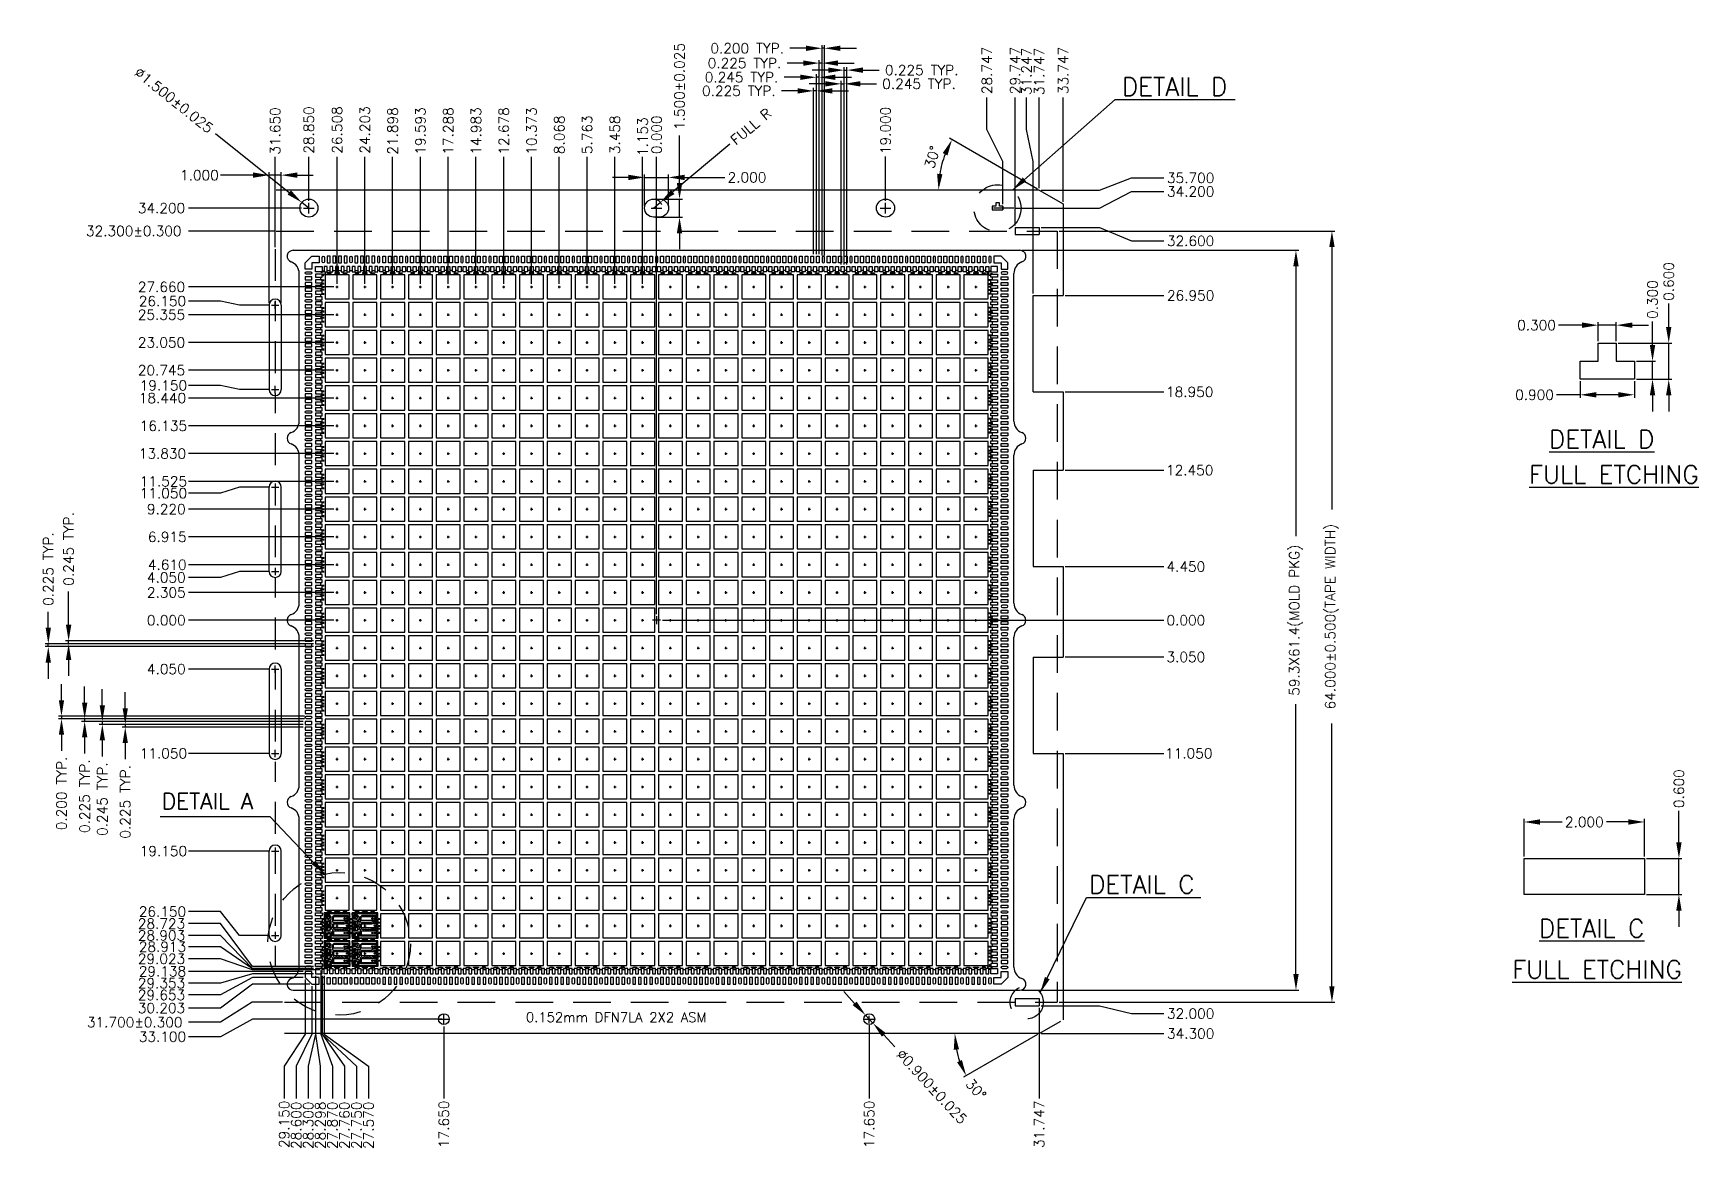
# Model space of a CAD drawing. Header units: millimetres. Extents: x 403.48 to 411.78, y 94.48 to 100.03.
import ezdxf
from ezdxf.enums import TextEntityAlignment as Align

# ---------------------------------------------------------------- set-up
doc = ezdxf.new("R2010")
doc.units = ezdxf.units.MM
doc.header["$LTSCALE"] = 0.5
doc.header["$PDMODE"] = 98
for name, pattern in [('CENTER', [50.8, 31.75, -6.35, 6.35, -6.35]), ('HIDDEN', [0.375, 0.25, -0.125]), ('PHANTOM2', [31.75, 15.875, -3.175, 3.175, -3.175, 3.175, -3.175])]:
    doc.linetypes.add(name, pattern=pattern)
for name, color, linetype in [('1', 7, 'HIDDEN'), ('1D', 4, 'Continuous'), ('BORDER', 7, 'Continuous'), ('BTM', 7, 'HIDDEN'), ('CEN', 2, 'CENTER'), ('DIM', 3, 'Continuous'), ('PKG', 1, 'PHANTOM2')]:
    doc.layers.add(name, color=color, linetype=linetype)
doc.styles.add('ROMANS', font='romans.shx')
doc.styles.add('SIMPLEX', font='simplex.shx')
doc.dimstyles.new('Standard1', dxfattribs={"dimtxt": 0.08, "dimasz": 0.08, "dimexe": 0.015, "dimexo": 0.015, "dimgap": 0.027, "dimtad": 1, "dimdec": 3, "dimlfac": 33.333333, "dimrnd": 0.0005, "dimzin": 1, "dimtxsty": 'SIMPLEX', "dimcen": 0.1905, "dimclrd": 256, "dimclre": 256, "dimclrt": 256, "dimazin": 3, "dimtp": 0.03, "dimtm": 0.05, "dimtfac": 0.8, "dimtdec": 3, "dimtmove": 0, "dimatfit": 3, "dimfxl": 0.05, "dimtzin": 4, "dimlwd": -1, "dimlwe": -1})
doc.dimstyles.new('Standard2', dxfattribs={"dimtxt": 0.05, "dimasz": 0.08, "dimexe": 0.015, "dimexo": 0.01, "dimgap": 0.01, "dimtad": 1, "dimdec": 3, "dimlfac": 16.666667, "dimrnd": 0.0005, "dimzin": 1, "dimtxsty": 'SIMPLEX', "dimcen": 0.015, "dimclrd": 256, "dimclre": 256, "dimclrt": 256, "dimazin": 3, "dimtp": 0.03, "dimtm": 0.05, "dimtfac": 0.8, "dimtdec": 3, "dimtmove": 0, "dimatfit": 3, "dimfxl": 0.05, "dimtzin": 4, "dimlwd": -1, "dimlwe": -1})
doc.dimstyles.new('Standard4', dxfattribs={"dimtxt": 0.06, "dimasz": 0.08, "dimexe": 0.015, "dimexo": 0.015, "dimgap": 0.027, "dimtad": 1, "dimdec": 3, "dimlfac": 0.8, "dimzin": 1, "dimtxsty": 'SIMPLEX', "dimcen": 0.1905, "dimclrd": 256, "dimclre": 256, "dimclrt": 256, "dimazin": 3, "dimtp": 0.03, "dimtm": 0.03, "dimtfac": 0.8, "dimtdec": 3, "dimtmove": 0, "dimatfit": 3, "dimfxl": 0.05, "dimlwd": -1, "dimlwe": -1})

msp = doc.modelspace()

# ---------------------------------------------------------------- texts
at = {"layer": '1D', "color": 3, "style": 'ROMANS'}
msp.add_text('0.152mm DFN7LA 2X2 ASM', height=0.04809825, dxfattribs=at).set_placement((405.936931, 95.106534))
at = {"layer": '1D', "ltscale": 0.1, "insert": (404.123458, 96.245981), "char_height": 0.08, "width": 0.62878759, "attachment_point": 1, "style": 'SIMPLEX'}
msp.add_mtext('DETAIL A', dxfattribs=at)
at = {"layer": 'BORDER', "color": 4, "style": 'SIMPLEX'}
for s, height, p in [('DETAIL D', 0.0900002, (409.166554, 99.718783)), ('%%UDETAIL D', 0.09000021, (411.293069, 97.963735))]:
    msp.add_text(s, height=height, dxfattribs=at).set_placement(p, align=Align.CENTER)
at = {"layer": 'BORDER', "color": 4, "attachment_point": 1, "style": 'SIMPLEX'}
for s, insert, char_height, width in [('{\\LFULL ETCHING}', (410.931091, 97.87789), 0.09000021, 1.16287742), ('DETAIL C', (408.7412, 95.836724), 0.0900002, 0.78191074), ('{\\Fsimplex|c0;\\LDETAIL C}', (410.980792, 95.618202), 0.09000021, 0.78191074), ('{\\LFULL ETCHING}', (410.847509, 95.413586), 0.09000021, 1.16287742)]:
    msp.add_mtext(s, dxfattribs=dict(at, insert=insert, char_height=char_height, width=width))

# ---------------------------------------------------------------- blocks, each defined once
blk = doc.blocks.new('*D2')
at = {"layer": 'Defpoints', "color": 0, "ltscale": 0.1, "transparency": 16777216}
for p in [(406.5872, 97.1071), (406.6072, 97.1071), (409.1126, 97.1071)]:
    blk.add_point(p, dxfattribs=at)
at = {"layer": 'DIM', "ltscale": 0.1, "transparency": 16777216}
blk.add_line((406.6172, 97.1071), (409.1126, 97.1071), dxfattribs=at)
at = {"layer": 'DIM', "ltscale": 0.1, "transparency": 16777216, "insert": (409.2226, 97.1071), "char_height": 0.05, "attachment_point": 5, "style": 'SIMPLEX'}
blk.add_mtext('\\A1;0.000', dxfattribs=at)
blk = doc.blocks.new('*D3')
at = {"layer": 'Defpoints', "color": 0, "ltscale": 0.1, "transparency": 16777216}
for p in [(404.6882, 99.414), (404.6882, 98.9554), (406.5872, 97.1071)]:
    blk.add_point(p, dxfattribs=at)
at = {"layer": 'DIM', "ltscale": 0.1, "transparency": 16777216}
blk.add_line((404.6882, 98.9654), (404.6882, 99.414), dxfattribs=at)
at = {"layer": 'DIM', "ltscale": 0.1, "transparency": 16777216, "insert": (404.6882, 99.5431), "char_height": 0.05, "attachment_point": 5, "rotation": 90, "style": 'SIMPLEX'}
blk.add_mtext('\\A1;31.650', dxfattribs=at)
blk = doc.blocks.new('*D4')
at = {"layer": 'Defpoints', "color": 0, "ltscale": 0.1, "transparency": 16777216}
for p in [(408.612, 98.7241), (409.1126, 98.7241), (406.5872, 97.1071)]:
    blk.add_point(p, dxfattribs=at)
at = {"layer": 'DIM', "ltscale": 0.1, "transparency": 16777216}
blk.add_line((408.622, 98.7241), (409.1126, 98.7241), dxfattribs=at)
at = {"layer": 'DIM', "ltscale": 0.1, "transparency": 16777216, "insert": (409.2464, 98.7241), "char_height": 0.05, "attachment_point": 5, "style": 'SIMPLEX'}
blk.add_mtext('\\A1;26.950', dxfattribs=at)
blk = doc.blocks.new('*D5')
at = {"layer": 'Defpoints', "color": 0, "ltscale": 0.1, "transparency": 16777216}
for p in [(408.612, 98.2441), (409.1126, 98.2441), (406.5872, 97.1071)]:
    blk.add_point(p, dxfattribs=at)
at = {"layer": 'DIM', "ltscale": 0.1, "transparency": 16777216}
blk.add_line((408.622, 98.2441), (409.1126, 98.2441), dxfattribs=at)
at = {"layer": 'DIM', "ltscale": 0.1, "transparency": 16777216, "insert": (409.2417, 98.2441), "char_height": 0.05, "attachment_point": 5, "style": 'SIMPLEX'}
blk.add_mtext('\\A1;18.950', dxfattribs=at)
blk = doc.blocks.new('*D6')
at = {"layer": 'Defpoints', "color": 0, "ltscale": 0.1, "transparency": 16777216}
for p in [(408.612, 97.8541), (409.1126, 97.8541), (406.5872, 97.1071)]:
    blk.add_point(p, dxfattribs=at)
at = {"layer": 'DIM', "ltscale": 0.1, "transparency": 16777216}
blk.add_line((408.622, 97.8541), (409.1126, 97.8541), dxfattribs=at)
at = {"layer": 'DIM', "ltscale": 0.1, "transparency": 16777216, "insert": (409.2417, 97.8541), "char_height": 0.05, "attachment_point": 5, "style": 'SIMPLEX'}
blk.add_mtext('\\A1;12.450', dxfattribs=at)
blk = doc.blocks.new('*D7')
at = {"layer": 'Defpoints', "color": 0, "ltscale": 0.1, "transparency": 16777216}
for p in [(408.612, 97.3741), (409.1126, 97.3741), (406.5872, 97.1071)]:
    blk.add_point(p, dxfattribs=at)
at = {"layer": 'DIM', "ltscale": 0.1, "transparency": 16777216}
blk.add_line((408.622, 97.3741), (409.1126, 97.3741), dxfattribs=at)
at = {"layer": 'DIM', "ltscale": 0.1, "transparency": 16777216, "insert": (409.2226, 97.3741), "char_height": 0.05, "attachment_point": 5, "style": 'SIMPLEX'}
blk.add_mtext('\\A1;4.450', dxfattribs=at)
blk = doc.blocks.new('*D8')
at = {"layer": 'Defpoints', "color": 0, "ltscale": 0.1, "transparency": 16777216}
for p in [(406.5872, 97.1071), (408.612, 96.9241), (409.1126, 96.9241)]:
    blk.add_point(p, dxfattribs=at)
at = {"layer": 'DIM', "ltscale": 0.1, "transparency": 16777216}
blk.add_line((408.622, 96.9241), (409.1126, 96.9241), dxfattribs=at)
at = {"layer": 'DIM', "ltscale": 0.1, "transparency": 16777216, "insert": (409.2226, 96.9241), "char_height": 0.05, "attachment_point": 5, "style": 'SIMPLEX'}
blk.add_mtext('\\A1;3.050', dxfattribs=at)
blk = doc.blocks.new('*D9')
at = {"layer": 'Defpoints', "color": 0, "ltscale": 0.1, "transparency": 16777216}
for p in [(406.5872, 97.1071), (408.612, 96.4441), (409.1126, 96.4441)]:
    blk.add_point(p, dxfattribs=at)
at = {"layer": 'DIM', "ltscale": 0.1, "transparency": 16777216}
blk.add_line((408.622, 96.4441), (409.1126, 96.4441), dxfattribs=at)
at = {"layer": 'DIM', "ltscale": 0.1, "transparency": 16777216, "insert": (409.2369, 96.4441), "char_height": 0.05, "attachment_point": 5, "style": 'SIMPLEX'}
blk.add_mtext('\\A1;11.050', dxfattribs=at)
blk = doc.blocks.new('*D10')
at = {"layer": 'Defpoints', "color": 0, "ltscale": 0.1, "transparency": 16777216}
for p in [(406.5872, 97.1071), (408.492, 95.0491), (409.1126, 95.0491)]:
    blk.add_point(p, dxfattribs=at)
at = {"layer": 'DIM', "ltscale": 0.1, "transparency": 16777216}
blk.add_line((408.502, 95.0491), (409.1126, 95.0491), dxfattribs=at)
at = {"layer": 'DIM', "ltscale": 0.1, "transparency": 16777216, "insert": (409.2464, 95.0491), "char_height": 0.05, "attachment_point": 5, "style": 'SIMPLEX'}
blk.add_mtext('\\A1;34.300', dxfattribs=at)
blk = doc.blocks.new('*D11')
at = {"layer": 'Defpoints', "color": 0, "ltscale": 0.1, "transparency": 16777216}
for p in [(406.5872, 97.1071), (405.5282, 95.0941), (405.5282, 94.7262)]:
    blk.add_point(p, dxfattribs=at)
at = {"layer": 'DIM', "ltscale": 0.1, "transparency": 16777216}
blk.add_line((405.5282, 95.0841), (405.5282, 94.7262), dxfattribs=at)
at = {"layer": 'DIM', "ltscale": 0.1, "transparency": 16777216, "insert": (405.5282, 94.5972), "char_height": 0.05, "attachment_point": 5, "rotation": 90, "style": 'SIMPLEX'}
blk.add_mtext('\\A1;17.650', dxfattribs=at)
blk = doc.blocks.new('*D12')
at = {"layer": 'Defpoints', "color": 0, "ltscale": 0.1, "transparency": 16777216}
for p in [(406.5872, 97.1071), (404.2563, 95.6564), (404.6702, 95.5381)]:
    blk.add_point(p, dxfattribs=at)
at = {"layer": 'DIM', "ltscale": 0.1, "transparency": 16777216}
for p, q in [((404.4163, 95.6564), (404.2563, 95.6564)), ((404.5102, 95.5381), (404.4163, 95.6564)), ((404.6602, 95.5381), (404.5102, 95.5381))]:
    blk.add_line(p, q, dxfattribs=at)
at = {"layer": 'DIM', "ltscale": 0.1, "transparency": 16777216, "insert": (404.1273, 95.6564), "char_height": 0.05, "attachment_point": 5, "style": 'SIMPLEX'}
blk.add_mtext('\\A1;26.150', dxfattribs=at)
blk = doc.blocks.new('*D13')
at = {"layer": 'Defpoints', "color": 0, "ltscale": 0.1, "transparency": 16777216}
for p in [(406.5872, 97.1071), (404.2563, 95.958), (404.6702, 95.958)]:
    blk.add_point(p, dxfattribs=at)
at = {"layer": 'DIM', "ltscale": 0.1, "transparency": 16777216}
blk.add_line((404.6602, 95.958), (404.2563, 95.958), dxfattribs=at)
at = {"layer": 'DIM', "ltscale": 0.1, "transparency": 16777216, "insert": (404.132, 95.958), "char_height": 0.05, "attachment_point": 5, "style": 'SIMPLEX'}
blk.add_mtext('\\A1;19.150', dxfattribs=at)
blk = doc.blocks.new('*D14')
at = {"layer": 'Defpoints', "color": 0, "ltscale": 0.1, "transparency": 16777216}
for p in [(406.5872, 97.1071), (404.2563, 96.4441), (404.6702, 96.4441)]:
    blk.add_point(p, dxfattribs=at)
at = {"layer": 'DIM', "ltscale": 0.1, "transparency": 16777216}
blk.add_line((404.6602, 96.4441), (404.2563, 96.4441), dxfattribs=at)
at = {"layer": 'DIM', "ltscale": 0.1, "transparency": 16777216, "insert": (404.132, 96.4441), "char_height": 0.05, "attachment_point": 5, "style": 'SIMPLEX'}
blk.add_mtext('\\A1;11.050', dxfattribs=at)
blk = doc.blocks.new('*D15')
at = {"layer": 'Defpoints', "color": 0, "ltscale": 0.1, "transparency": 16777216}
for p in [(406.5872, 97.1071), (404.2563, 96.864), (404.6702, 96.864)]:
    blk.add_point(p, dxfattribs=at)
at = {"layer": 'DIM', "ltscale": 0.1, "transparency": 16777216}
blk.add_line((404.6602, 96.864), (404.2563, 96.864), dxfattribs=at)
at = {"layer": 'DIM', "ltscale": 0.1, "transparency": 16777216, "insert": (404.1463, 96.864), "char_height": 0.05, "attachment_point": 5, "style": 'SIMPLEX'}
blk.add_mtext('\\A1;4.050', dxfattribs=at)
blk = doc.blocks.new('*D16')
at = {"layer": 'Defpoints', "color": 0, "ltscale": 0.1, "transparency": 16777216}
for p in [(404.6702, 97.77), (404.2563, 97.74), (406.5872, 97.1071)]:
    blk.add_point(p, dxfattribs=at)
at = {"layer": 'DIM', "ltscale": 0.1, "transparency": 16777216}
for p, q in [((404.5102, 97.77), (404.4163, 97.74)), ((404.6602, 97.77), (404.5102, 97.77)), ((404.4163, 97.74), (404.2563, 97.74))]:
    blk.add_line(p, q, dxfattribs=at)
at = {"layer": 'DIM', "ltscale": 0.1, "transparency": 16777216, "insert": (404.132, 97.74), "char_height": 0.05, "attachment_point": 5, "style": 'SIMPLEX'}
blk.add_mtext('\\A1;11.050', dxfattribs=at)
blk = doc.blocks.new('*D17')
at = {"layer": 'Defpoints', "color": 0, "ltscale": 0.1, "transparency": 16777216}
for p in [(404.2563, 99.1591), (404.8292, 99.1591), (406.5872, 97.1071)]:
    blk.add_point(p, dxfattribs=at)
at = {"layer": 'DIM', "ltscale": 0.1, "transparency": 16777216}
blk.add_line((404.8192, 99.1591), (404.2563, 99.1591), dxfattribs=at)
at = {"layer": 'DIM', "ltscale": 0.1, "transparency": 16777216, "insert": (404.1225, 99.1591), "char_height": 0.05, "attachment_point": 5, "style": 'SIMPLEX'}
blk.add_mtext('\\A1;34.200', dxfattribs=at)
blk = doc.blocks.new('*D18')
at = {"layer": 'Defpoints', "color": 0, "ltscale": 0.1, "transparency": 16777216}
for p in [(404.2563, 99.0451), (404.694, 99.0451), (406.5872, 97.1071)]:
    blk.add_point(p, dxfattribs=at)
at = {"layer": 'DIM', "ltscale": 0.1, "transparency": 16777216}
blk.add_line((404.684, 99.0451), (404.2563, 99.0451), dxfattribs=at)
at = {"layer": 'DIM', "ltscale": 0.1, "transparency": 16777216, "insert": (403.9844, 99.0451), "char_height": 0.05, "attachment_point": 5, "style": 'SIMPLEX'}
blk.add_mtext('\\A1;32.300%%P0.300', dxfattribs=at)
blk = doc.blocks.new('*D19')
at = {"layer": 'Defpoints', "color": 0, "transparency": 16777216}
for p in [(408.582, 99.0451), (408.582, 95.2051), (409.9498, 95.2051)]:
    blk.add_point(p, dxfattribs=at)
at = {"layer": 'DIM', "transparency": 16777216}
for p, q in [((408.592, 99.0451), (409.9648, 99.0451)), ((409.9498, 98.9651), (409.9498, 97.6577)), ((409.9498, 95.2851), (409.9498, 96.5924)), ((408.592, 95.2051), (409.9648, 95.2051))]:
    blk.add_line(p, q, dxfattribs=at)
for points in [[(409.9365, 98.9651), (409.9631, 98.9651), (409.9498, 99.0451)], [(409.9365, 95.2851), (409.9631, 95.2851), (409.9498, 95.2051)]]:
    blk.add_solid(points, dxfattribs=at)
at = {"layer": 'DIM', "transparency": 16777216, "insert": (409.9498, 97.1251), "char_height": 0.05, "attachment_point": 5, "rotation": 90, "style": 'SIMPLEX'}
blk.add_mtext('\\A1;64.000%%P0.500(TAPE WIDTH)', dxfattribs=at)
blk = doc.blocks.new('*D20')
at = {"layer": 'Defpoints', "color": 0, "transparency": 16777216}
for p in [(408.3962, 98.9491), (408.3962, 95.2651), (409.7707, 95.2651)]:
    blk.add_point(p, dxfattribs=at)
at = {"layer": 'DIM', "transparency": 16777216}
for p, q in [((408.4062, 98.9491), (409.7857, 98.9491)), ((409.7707, 98.8691), (409.7707, 97.5254)), ((409.7707, 95.3451), (409.7707, 96.6887)), ((408.4062, 95.2651), (409.7857, 95.2651))]:
    blk.add_line(p, q, dxfattribs=at)
for points in [[(409.7574, 98.8691), (409.7841, 98.8691), (409.7707, 98.9491)], [(409.7574, 95.3451), (409.7841, 95.3451), (409.7707, 95.2651)]]:
    blk.add_solid(points, dxfattribs=at)
at = {"layer": 'DIM', "transparency": 16777216, "insert": (409.7707, 97.1071), "char_height": 0.05, "attachment_point": 5, "rotation": 90, "style": 'SIMPLEX'}
blk.add_mtext('\\A1;59.3X61.4(MOLD PKG)', dxfattribs=at)
blk = doc.blocks.new('*D21')
at = {"layer": 'Defpoints', "color": 0, "transparency": 16777216}
for p in [(404.8211, 99.1872), (404.8562, 99.1591)]:
    blk.add_point(p, dxfattribs=at)
at = {"layer": 'DIM', "transparency": 16777216}
for p, q in [((404.392, 99.5306), (404.7586, 99.2372)), ((404.8562, 99.1591), (404.8211, 99.1872))]:
    blk.add_line(p, q, dxfattribs=at)
blk.add_solid([(404.7669, 99.2476), (404.7503, 99.2267), (404.8211, 99.1872)], dxfattribs=at)
at = {"layer": 'DIM', "transparency": 16777216, "insert": (404.1843, 99.6967), "char_height": 0.05, "attachment_point": 5, "rotation": 321.33213, "style": 'SIMPLEX'}
blk.add_mtext('\\A1;%%c1.500%%p0.025', dxfattribs=at)
blk = doc.blocks.new('*D22')
at = {"layer": 'Defpoints', "color": 0, "ltscale": 0.1, "transparency": 16777216}
for p in [(404.7182, 99.3233), (404.6582, 98.676), (404.7182, 98.676)]:
    blk.add_point(p, dxfattribs=at)
at = {"layer": 'DIM', "ltscale": 0.1, "transparency": 16777216}
for p, q in [((404.6582, 98.686), (404.6582, 99.3383)), ((404.7182, 98.686), (404.7182, 99.3383)), ((404.5782, 99.3233), (404.4164, 99.3233)), ((404.7182, 99.3233), (404.6582, 99.3233)), ((404.7982, 99.3233), (404.8782, 99.3233))]:
    blk.add_line(p, q, dxfattribs=at)
for points in [[(404.5782, 99.3366), (404.5782, 99.31), (404.6582, 99.3233)], [(404.7982, 99.3366), (404.7982, 99.31), (404.7182, 99.3233)]]:
    blk.add_solid(points, dxfattribs=at)
at = {"layer": 'DIM', "ltscale": 0.1, "transparency": 16777216, "insert": (404.3112, 99.3233), "char_height": 0.05, "attachment_point": 5, "style": 'SIMPLEX'}
blk.add_mtext('\\A1;1.000', dxfattribs=at)
blk = doc.blocks.new('*D23')
at = {"layer": 'Defpoints', "color": 0, "transparency": 16777216}
for p in [(408.492, 99.0631), (409.1124, 98.9957), (406.5872, 97.1071)]:
    blk.add_point(p, dxfattribs=at)
at = {"layer": 'DIM', "transparency": 16777216}
for p, q in [((408.502, 99.0631), (408.7924, 99.0631)), ((408.7924, 99.0631), (408.9524, 98.9957)), ((408.9524, 98.9957), (409.1124, 98.9957))]:
    blk.add_line(p, q, dxfattribs=at)
at = {"layer": 'DIM', "transparency": 16777216, "insert": (409.2462, 98.9957), "char_height": 0.05, "attachment_point": 5, "style": 'SIMPLEX'}
blk.add_mtext('\\A1;32.600', dxfattribs=at)
blk = doc.blocks.new('*D24')
at = {"layer": 'Defpoints', "color": 0, "transparency": 16777216}
for p in [(406.5872, 97.1071), (408.492, 95.1871), (409.1126, 95.1485)]:
    blk.add_point(p, dxfattribs=at)
at = {"layer": 'DIM', "transparency": 16777216}
for p, q in [((408.502, 95.1871), (408.7926, 95.1871)), ((408.7926, 95.1871), (408.9526, 95.1485)), ((408.9526, 95.1485), (409.1126, 95.1485))]:
    blk.add_line(p, q, dxfattribs=at)
at = {"layer": 'DIM', "transparency": 16777216, "insert": (409.2464, 95.1485), "char_height": 0.05, "attachment_point": 5, "style": 'SIMPLEX'}
blk.add_mtext('\\A1;32.000', dxfattribs=at)
blk = doc.blocks.new('*D25')
at = {"layer": 'Defpoints', "color": 0, "ltscale": 0.1, "transparency": 16777216}
for p in [(406.5872, 97.1071), (408.492, 95.1871), (408.492, 94.7262)]:
    blk.add_point(p, dxfattribs=at)
at = {"layer": 'DIM', "ltscale": 0.1, "transparency": 16777216}
blk.add_line((408.492, 95.1771), (408.492, 94.7262), dxfattribs=at)
at = {"layer": 'DIM', "color": 1, "ltscale": 0.1, "transparency": 16777216, "insert": (408.492, 94.5972), "char_height": 0.05, "attachment_point": 5, "rotation": 90, "style": 'SIMPLEX'}
blk.add_mtext('\\A1;{\\C256;31.747}', dxfattribs=at)
blk = doc.blocks.new('*D26')
at = {"layer": 'Defpoints', "color": 0, "ltscale": 0.1, "transparency": 16777216}
for p in [(406.5872, 97.1071), (407.6462, 95.1002), (407.6462, 94.7262)]:
    blk.add_point(p, dxfattribs=at)
at = {"layer": 'DIM', "ltscale": 0.1, "transparency": 16777216}
blk.add_line((407.6462, 95.0902), (407.6462, 94.7262), dxfattribs=at)
at = {"layer": 'DIM', "ltscale": 0.1, "transparency": 16777216, "insert": (407.6462, 94.5972), "char_height": 0.05, "attachment_point": 5, "rotation": 90, "style": 'SIMPLEX'}
blk.add_mtext('\\A1;17.650', dxfattribs=at)
blk = doc.blocks.new('*D27')
at = {"layer": 'Defpoints', "color": 0, "ltscale": 0.1, "transparency": 16777216}
for p in [(407.6279, 95.1409), (407.6646, 95.1012)]:
    blk.add_point(p, dxfattribs=at)
at = {"layer": 'DIM', "linetype": 'ByBlock', "ltscale": 0.1, "transparency": 16777216}
for p, q in [((407.5735, 95.1995), (407.5191, 95.2582)), ((407.6279, 95.1409), (407.6646, 95.1012)), ((407.7733, 94.9839), (407.7189, 95.0426))]:
    blk.add_line(p, q, dxfattribs=at)
at = {"layer": 'DIM', "ltscale": 0.1, "transparency": 16777216}
for points in [[(407.5833, 95.2086), (407.5637, 95.1905), (407.6279, 95.1409)], [(407.7287, 95.0516), (407.7092, 95.0335), (407.6646, 95.1012)]]:
    blk.add_solid(points, dxfattribs=at)
at = {"layer": 'DIM', "ltscale": 0.1, "transparency": 16777216, "insert": (407.9573, 94.7853), "char_height": 0.05, "attachment_point": 5, "rotation": 312.81619, "style": 'SIMPLEX'}
blk.add_mtext('\\A1;∅0.900%%P0.025', dxfattribs=at)
blk = doc.blocks.new('*D28')
at = {"layer": 'Defpoints', "color": 0, "transparency": 16777216}
for p in [(406.5872, 97.1071), (404.8712, 95.2949), (404.2563, 95.1761)]:
    blk.add_point(p, dxfattribs=at)
at = {"layer": 'DIM', "transparency": 16777216}
for p, q in [((404.5763, 95.2949), (404.4163, 95.1761)), ((404.8612, 95.2949), (404.5763, 95.2949)), ((404.4163, 95.1761), (404.2563, 95.1761))]:
    blk.add_line(p, q, dxfattribs=at)
at = {"layer": 'DIM', "transparency": 16777216, "insert": (404.1225, 95.1761), "char_height": 0.05, "attachment_point": 5, "style": 'SIMPLEX'}
blk.add_mtext('\\A1;30.203', dxfattribs=at)
blk = doc.blocks.new('*D45')
at = {"layer": 'Defpoints', "color": 0, "transparency": 16777216}
for p in [(406.5872, 97.1071), (404.7345, 95.2051), (404.2563, 95.1056)]:
    blk.add_point(p, dxfattribs=at)
at = {"layer": 'DIM', "transparency": 16777216}
for p, q in [((404.5745, 95.2051), (404.4163, 95.1056)), ((404.7245, 95.2051), (404.5745, 95.2051)), ((404.4163, 95.1056), (404.2563, 95.1056))]:
    blk.add_line(p, q, dxfattribs=at)
at = {"layer": 'DIM', "transparency": 16777216, "insert": (403.9892, 95.1056), "char_height": 0.05, "attachment_point": 5, "style": 'SIMPLEX'}
blk.add_mtext('\\A1;31.700%%P0.300', dxfattribs=at)
blk = doc.blocks.new('*D46')
at = {"layer": 'Defpoints', "color": 0, "transparency": 16777216}
for p in [(406.5872, 97.1071), (405.5282, 95.1211), (404.2563, 95.0336)]:
    blk.add_point(p, dxfattribs=at)
at = {"layer": 'DIM', "transparency": 16777216}
for p, q in [((404.5763, 95.1211), (404.4163, 95.0336)), ((405.5182, 95.1211), (404.5763, 95.1211)), ((404.4163, 95.0336), (404.2563, 95.0336))]:
    blk.add_line(p, q, dxfattribs=at)
at = {"layer": 'DIM', "transparency": 16777216, "insert": (404.1273, 95.0336), "char_height": 0.05, "attachment_point": 5, "style": 'SIMPLEX'}
blk.add_mtext('\\A1;33.100', dxfattribs=at)
blk = doc.blocks.new('*D29')
at = {"layer": 'Defpoints', "color": 0, "transparency": 16777216}
for p in [(406.5872, 97.1071), (404.8382, 95.3279), (404.7332, 94.7262)]:
    blk.add_point(p, dxfattribs=at)
at = {"layer": 'DIM', "transparency": 16777216}
for p, q in [((404.8382, 95.3179), (404.8382, 95.0462)), ((404.8382, 95.0462), (404.7332, 94.8862)), ((404.7332, 94.8862), (404.7332, 94.7262))]:
    blk.add_line(p, q, dxfattribs=at)
at = {"layer": 'DIM', "transparency": 16777216, "insert": (404.7332, 94.5972), "char_height": 0.05, "attachment_point": 5, "rotation": 90, "style": 'SIMPLEX'}
blk.add_mtext('\\A1;29.150', dxfattribs=at)
blk = doc.blocks.new('*D30')
at = {"layer": 'Defpoints', "color": 0, "transparency": 16777216}
for p in [(406.5872, 97.1071), (404.8894, 95.2919), (404.9132, 94.7262)]:
    blk.add_point(p, dxfattribs=at)
at = {"layer": 'DIM', "transparency": 16777216}
for p, q in [((404.8894, 95.2819), (404.8894, 95.0462)), ((404.8894, 95.0462), (404.9132, 94.8862)), ((404.9132, 94.8862), (404.9132, 94.7262))]:
    blk.add_line(p, q, dxfattribs=at)
at = {"layer": 'DIM', "transparency": 16777216, "insert": (404.9132, 94.5924), "char_height": 0.05, "attachment_point": 5, "rotation": 90, "style": 'SIMPLEX'}
blk.add_mtext('\\A1;28.298', dxfattribs=at)
blk = doc.blocks.new('*D31')
at = {"layer": 'Defpoints', "color": 0, "transparency": 16777216}
for p in [(406.5872, 97.1071), (404.915, 95.3729), (404.9732, 94.7262)]:
    blk.add_point(p, dxfattribs=at)
at = {"layer": 'DIM', "transparency": 16777216}
for p, q in [((404.915, 95.3629), (404.915, 95.0462)), ((404.915, 95.0462), (404.9732, 94.8862)), ((404.9732, 94.8862), (404.9732, 94.7262))]:
    blk.add_line(p, q, dxfattribs=at)
at = {"layer": 'DIM', "transparency": 16777216, "insert": (404.9732, 94.5924), "char_height": 0.05, "attachment_point": 5, "rotation": 90, "style": 'SIMPLEX'}
blk.add_mtext('\\A1;27.870', dxfattribs=at)
blk = doc.blocks.new('*D32')
at = {"layer": 'Defpoints', "color": 0, "transparency": 16777216}
for p in [(406.5872, 97.1071), (404.2563, 95.3588), (404.8382, 95.3588)]:
    blk.add_point(p, dxfattribs=at)
at = {"layer": 'DIM', "transparency": 16777216}
blk.add_line((404.8282, 95.3588), (404.2563, 95.3588), dxfattribs=at)
at = {"layer": 'DIM', "transparency": 16777216, "insert": (404.1273, 95.3588), "char_height": 0.05, "attachment_point": 5, "style": 'SIMPLEX'}
blk.add_mtext('\\A1;29.138', dxfattribs=at)
blk = doc.blocks.new('*D33')
at = {"layer": 'Defpoints', "color": 0, "ltscale": 0.1, "transparency": 16777216}
for p in [(406.5872, 97.1071), (404.2563, 95.3), (404.8892, 95.3459)]:
    blk.add_point(p, dxfattribs=at)
at = {"layer": 'DIM', "linetype": 'ByBlock', "ltscale": 0.1, "transparency": 16777216}
for p, q in [((404.4163, 95.3), (404.2563, 95.3)), ((404.5763, 95.3459), (404.4163, 95.3)), ((404.8792, 95.3459), (404.5763, 95.3459))]:
    blk.add_line(p, q, dxfattribs=at)
at = {"layer": 'DIM', "ltscale": 0.1, "transparency": 16777216, "insert": (404.1225, 95.3), "char_height": 0.05, "attachment_point": 5, "style": 'SIMPLEX'}
blk.add_mtext('\\A1;29.353', dxfattribs=at)
blk = doc.blocks.new('*D34')
at = {"layer": 'Defpoints', "color": 0, "ltscale": 0.1, "transparency": 16777216}
for p in [(406.5872, 97.1071), (404.8712, 95.2949), (404.7932, 94.7262)]:
    blk.add_point(p, dxfattribs=at)
at = {"layer": 'DIM', "linetype": 'ByBlock', "ltscale": 0.1, "transparency": 16777216}
for p, q in [((404.8712, 95.2849), (404.8712, 95.0462)), ((404.8712, 95.0462), (404.7932, 94.8862)), ((404.7932, 94.8862), (404.7932, 94.7262))]:
    blk.add_line(p, q, dxfattribs=at)
at = {"layer": 'DIM', "ltscale": 0.1, "transparency": 16777216, "insert": (404.7932, 94.5924), "char_height": 0.05, "attachment_point": 5, "rotation": 90, "style": 'SIMPLEX'}
blk.add_mtext('\\A1;28.600', dxfattribs=at)
blk = doc.blocks.new('*D35')
at = {"layer": 'Defpoints', "color": 0, "ltscale": 0.1, "transparency": 16777216}
for p in [(406.5872, 97.1071), (404.8892, 95.3459), (404.8532, 94.7262)]:
    blk.add_point(p, dxfattribs=at)
at = {"layer": 'DIM', "linetype": 'ByBlock', "ltscale": 0.1, "transparency": 16777216}
for p, q in [((404.8892, 95.3359), (404.8892, 95.0462)), ((404.8892, 95.0462), (404.8532, 94.8862)), ((404.8532, 94.8862), (404.8532, 94.7262))]:
    blk.add_line(p, q, dxfattribs=at)
at = {"layer": 'DIM', "ltscale": 0.1, "transparency": 16777216, "insert": (404.8532, 94.5924), "char_height": 0.05, "attachment_point": 5, "rotation": 90, "style": 'SIMPLEX'}
blk.add_mtext('\\A1;28.300', dxfattribs=at)
blk = doc.blocks.new('*D36')
at = {"layer": 'Defpoints', "color": 0, "ltscale": 0.1, "transparency": 16777216}
for p in [(406.5872, 97.1071), (404.8382, 95.3279), (404.2563, 95.2413)]:
    blk.add_point(p, dxfattribs=at)
at = {"layer": 'DIM', "linetype": 'ByBlock', "ltscale": 0.1, "transparency": 16777216}
for p, q in [((404.5763, 95.3279), (404.4163, 95.2413)), ((404.8282, 95.3279), (404.5763, 95.3279)), ((404.4163, 95.2413), (404.2563, 95.2413))]:
    blk.add_line(p, q, dxfattribs=at)
at = {"layer": 'DIM', "ltscale": 0.1, "transparency": 16777216, "insert": (404.1225, 95.2413), "char_height": 0.05, "attachment_point": 5, "style": 'SIMPLEX'}
blk.add_mtext('\\A1;29.653', dxfattribs=at)
blk = doc.blocks.new('*D37')
at = {"layer": 'Defpoints', "color": 0, "ltscale": 0.1, "transparency": 16777216}
for p in [(406.5872, 97.1071), (404.9216, 95.3009), (405.0332, 94.7262)]:
    blk.add_point(p, dxfattribs=at)
at = {"layer": 'DIM', "linetype": 'ByBlock', "ltscale": 0.1, "transparency": 16777216}
for p, q in [((404.9216, 95.2909), (404.9216, 95.0462)), ((404.9216, 95.0462), (405.0332, 94.8862)), ((405.0332, 94.8862), (405.0332, 94.7262))]:
    blk.add_line(p, q, dxfattribs=at)
at = {"layer": 'DIM', "ltscale": 0.1, "transparency": 16777216, "insert": (405.0332, 94.5924), "char_height": 0.05, "attachment_point": 5, "rotation": 90, "style": 'SIMPLEX'}
blk.add_mtext('\\A1;27.760', dxfattribs=at)
blk = doc.blocks.new('*D38')
at = {"layer": 'Defpoints', "color": 0, "ltscale": 0.1, "transparency": 16777216}
for p in [(408.4287, 99.7105), (408.462, 98.7241), (406.5872, 97.1071)]:
    blk.add_point(p, dxfattribs=at)
at = {"layer": 'DIM', "ltscale": 0.1, "transparency": 16777216}
for p, q in [((408.4287, 99.5505), (408.4287, 99.7105)), ((408.462, 99.3905), (408.4287, 99.5505)), ((408.462, 98.7341), (408.462, 99.3905))]:
    blk.add_line(p, q, dxfattribs=at)
at = {"layer": 'DIM', "ltscale": 0.1, "transparency": 16777216, "insert": (408.4287, 99.8396), "char_height": 0.05, "attachment_point": 5, "rotation": 90, "style": 'SIMPLEX'}
blk.add_mtext('\\A1;31.247', dxfattribs=at)
blk = doc.blocks.new('*D39')
at = {"layer": 'Defpoints', "color": 0, "ltscale": 0.1, "transparency": 16777216}
for p in [(408.372, 99.7105), (408.372, 99.0631), (406.5872, 97.1071)]:
    blk.add_point(p, dxfattribs=at)
at = {"layer": 'DIM', "ltscale": 0.1, "transparency": 16777216}
blk.add_line((408.372, 99.0731), (408.372, 99.7105), dxfattribs=at)
at = {"layer": 'DIM', "ltscale": 0.1, "transparency": 16777216, "insert": (408.372, 99.8443), "char_height": 0.05, "attachment_point": 5, "rotation": 90, "style": 'SIMPLEX'}
blk.add_mtext('\\A1;29.747', dxfattribs=at)
blk = doc.blocks.new('*D40')
at = {"layer": 'Defpoints', "color": 0, "transparency": 16777216}
for p in [(407.9986, 99.3361), (404.694, 99.2491), (408.492, 99.2491), (408.492, 99.2491), (408.612, 99.1798)]:
    blk.add_point(p, dxfattribs=at)
at = {"layer": 'DIM', "transparency": 16777216}
blk.add_line((408.4834, 99.2541), (408.0452, 99.5071), dxfattribs=at)
blk.add_arc((408.492, 99.2491), 0.501, 159.15241, 170.84115, dxfattribs=at)
for points in [[(408.0118, 99.4331), (408.0359, 99.4216), (408.0582, 99.4996)], [(408.0107, 99.3277), (407.9841, 99.3299), (407.991, 99.2491)]]:
    blk.add_solid(points, dxfattribs=at)
at = {"layer": 'DIM', "transparency": 16777216, "insert": (407.96, 99.4123), "char_height": 0.05, "attachment_point": 5, "rotation": 72.94604, "style": 'SIMPLEX'}
blk.add_mtext('\\A1;30°', dxfattribs=at)
blk = doc.blocks.new('*D41')
at = {"layer": 'Defpoints', "color": 0, "transparency": 16777216}
for p in [(408.612, 95.1183), (404.7345, 95.0491), (408.492, 95.0491), (408.492, 95.0491), (408.0789, 94.9762)]:
    blk.add_point(p, dxfattribs=at)
at = {"layer": 'DIM', "transparency": 16777216}
blk.add_line((408.4834, 95.0441), (408.1157, 94.8318), dxfattribs=at)
blk.add_arc((408.492, 95.0491), 0.4195, 190.94229, 199.05771, dxfattribs=at)
for points in [[(408.0669, 94.9681), (408.0934, 94.9707), (408.0725, 95.0491)], [(408.1076, 94.9176), (408.0834, 94.9065), (408.1287, 94.8393)]]:
    blk.add_solid(points, dxfattribs=at)
at = {"layer": 'DIM', "transparency": 16777216, "insert": (408.1776, 94.7713), "char_height": 0.05, "attachment_point": 5, "rotation": 311.44888, "style": 'SIMPLEX'}
blk.add_mtext('\\A1;30°', dxfattribs=at)
blk = doc.blocks.new('*D47')
at = {"layer": 'Defpoints', "color": 0, "ltscale": 0.1, "transparency": 16777216}
for p in [(406.6472, 99.3119), (406.5272, 99.1591), (406.6472, 99.1591)]:
    blk.add_point(p, dxfattribs=at)
at = {"layer": 'DIM', "color": 0, "ltscale": 0.1, "transparency": 16777216}
for p, q in [((406.4472, 99.3119), (406.3672, 99.3119)), ((406.5272, 99.1691), (406.5272, 99.3269)), ((406.5272, 99.3119), (406.6472, 99.3119)), ((406.6472, 99.1691), (406.6472, 99.3269)), ((406.7272, 99.3119), (406.9275, 99.3119))]:
    blk.add_line(p, q, dxfattribs=at)
for points in [[(406.4472, 99.3252), (406.4472, 99.2986), (406.5272, 99.3119)], [(406.7272, 99.3252), (406.7272, 99.2986), (406.6472, 99.3119)]]:
    blk.add_solid(points, dxfattribs=at)
at = {"layer": 'DIM', "color": 1, "ltscale": 0.1, "transparency": 16777216, "insert": (407.0375, 99.3119), "char_height": 0.05, "attachment_point": 5, "style": 'SIMPLEX'}
blk.add_mtext('\\A1;2.000', dxfattribs=at)
blk = doc.blocks.new('*D48')
at = {"layer": 'Defpoints', "color": 0, "ltscale": 0.1, "transparency": 16777216}
for p in [(406.5722, 99.2041), (406.7016, 99.2041), (406.5722, 99.1141)]:
    blk.add_point(p, dxfattribs=at)
at = {"layer": 'DIM', "color": 0, "ltscale": 0.1, "transparency": 16777216}
for p, q in [((406.7016, 99.2841), (406.7016, 99.5211)), ((406.5822, 99.2041), (406.7166, 99.2041)), ((406.7016, 99.1141), (406.7016, 99.2041)), ((406.5822, 99.1141), (406.7166, 99.1141)), ((406.7016, 99.0341), (406.7016, 98.9541))]:
    blk.add_line(p, q, dxfattribs=at)
for points in [[(406.6883, 99.2841), (406.7149, 99.2841), (406.7016, 99.2041)], [(406.6883, 99.0341), (406.7149, 99.0341), (406.7016, 99.1141)]]:
    blk.add_solid(points, dxfattribs=at)
at = {"layer": 'DIM', "color": 1, "ltscale": 0.1, "transparency": 16777216, "insert": (406.7016, 99.7644), "char_height": 0.05, "attachment_point": 5, "rotation": 90, "style": 'SIMPLEX'}
blk.add_mtext('\\A1;1.500%%P0.025', dxfattribs=at)
blk = doc.blocks.new('*D49')
at = {"layer": 'Defpoints', "color": 0, "ltscale": 0.1, "transparency": 16777216}
for p in [(406.6067, 99.1879), (406.5722, 99.1591)]:
    blk.add_point(p, dxfattribs=at)
at = {"layer": 'DIM', "color": 0, "ltscale": 0.1, "transparency": 16777216}
for p, q in [((406.9524, 99.4772), (406.6681, 99.2393)), ((406.5722, 99.1591), (406.6067, 99.1879))]:
    blk.add_line(p, q, dxfattribs=at)
blk.add_arc((406.5722, 99.1591), 0.045, 20.82322, 77.2676, dxfattribs=at)
blk.add_solid([(406.6595, 99.2495), (406.6766, 99.229), (406.6067, 99.1879)], dxfattribs=at)
at = {"layer": 'DIM', "color": 1, "ltscale": 0.1, "transparency": 16777216, "insert": (407.0578, 99.5654), "char_height": 0.05, "attachment_point": 5, "rotation": 39.92181, "style": 'SIMPLEX'}
blk.add_mtext('\\A1;FULL R', dxfattribs=at)
blk = doc.blocks.new('*D50')
at = {"ltscale": 0.1, "transparency": 16777216}
for p, q in [((411.2755, 98.4968), (411.2755, 98.5912)), ((411.3655, 98.4968), (411.3655, 98.5912)), ((411.1955, 98.5762), (411.0785, 98.5762)), ((411.3655, 98.5762), (411.2755, 98.5762)), ((411.4455, 98.5762), (411.5255, 98.5762))]:
    blk.add_line(p, q, dxfattribs=at)
for points in [[(411.1955, 98.5896), (411.1955, 98.5629), (411.2755, 98.5762)], [(411.4455, 98.5896), (411.4455, 98.5629), (411.3655, 98.5762)]]:
    blk.add_solid(points, dxfattribs=at)
at = {"layer": 'Defpoints', "color": 0, "ltscale": 0.1, "transparency": 16777216}
for p in [(411.2755, 98.5762), (411.2755, 98.4868), (411.3655, 98.4868)]:
    blk.add_point(p, dxfattribs=at)
at = {"ltscale": 0.1, "transparency": 16777216, "insert": (410.9685, 98.5762), "char_height": 0.05, "attachment_point": 5, "style": 'SIMPLEX'}
blk.add_mtext('\\A1;0.300', dxfattribs=at)
blk = doc.blocks.new('*D42')
at = {"ltscale": 0.1, "transparency": 16777216}
for p, q in [((411.546, 98.4768), (411.546, 98.5938)), ((411.4655, 98.3968), (411.561, 98.3968)), ((411.546, 98.3068), (411.546, 98.3968)), ((411.4655, 98.3068), (411.561, 98.3068)), ((411.546, 98.2268), (411.546, 98.1468))]:
    blk.add_line(p, q, dxfattribs=at)
for points in [[(411.5326, 98.4768), (411.5593, 98.4768), (411.546, 98.3968)], [(411.5326, 98.2268), (411.5593, 98.2268), (411.546, 98.3068)]]:
    blk.add_solid(points, dxfattribs=at)
at = {"layer": 'Defpoints', "color": 0, "ltscale": 0.1, "transparency": 16777216}
for p in [(411.4555, 98.3968), (411.4555, 98.3068), (411.546, 98.3068)]:
    blk.add_point(p, dxfattribs=at)
at = {"ltscale": 0.1, "transparency": 16777216, "insert": (411.546, 98.7038), "char_height": 0.05, "attachment_point": 5, "rotation": 90, "style": 'SIMPLEX'}
blk.add_mtext('\\A1;0.300', dxfattribs=at)
blk = doc.blocks.new('*D43')
at = {"ltscale": 0.1, "transparency": 16777216}
for p, q in [((411.6266, 98.5668), (411.6266, 98.6838)), ((411.3755, 98.4868), (411.6416, 98.4868)), ((411.6266, 98.3068), (411.6266, 98.4868)), ((411.4655, 98.3068), (411.6416, 98.3068)), ((411.6266, 98.2268), (411.6266, 98.1468))]:
    blk.add_line(p, q, dxfattribs=at)
for points in [[(411.6132, 98.5668), (411.6399, 98.5668), (411.6266, 98.4868)], [(411.6132, 98.2268), (411.6399, 98.2268), (411.6266, 98.3068)]]:
    blk.add_solid(points, dxfattribs=at)
at = {"layer": 'Defpoints', "color": 0, "ltscale": 0.1, "transparency": 16777216}
for p in [(411.3655, 98.4868), (411.6266, 98.4868), (411.4555, 98.3068)]:
    blk.add_point(p, dxfattribs=at)
at = {"ltscale": 0.1, "transparency": 16777216, "insert": (411.6266, 98.7938), "char_height": 0.05, "attachment_point": 5, "rotation": 90, "style": 'SIMPLEX'}
blk.add_mtext('\\A1;0.600', dxfattribs=at)
blk = doc.blocks.new('*D44')
at = {"ltscale": 0.1, "transparency": 16777216}
for p, q in [((411.1855, 98.2968), (411.1855, 98.2146)), ((411.4555, 98.2968), (411.4555, 98.2146)), ((411.1855, 98.2296), (411.0685, 98.2296)), ((411.3755, 98.2296), (411.2655, 98.2296))]:
    blk.add_line(p, q, dxfattribs=at)
for points in [[(411.2655, 98.2429), (411.2655, 98.2162), (411.1855, 98.2296)], [(411.3755, 98.2429), (411.3755, 98.2162), (411.4555, 98.2296)]]:
    blk.add_solid(points, dxfattribs=at)
at = {"layer": 'Defpoints', "color": 0, "ltscale": 0.1, "transparency": 16777216}
for p in [(411.1855, 98.3068), (411.4555, 98.3068), (411.1855, 98.2296)]:
    blk.add_point(p, dxfattribs=at)
at = {"ltscale": 0.1, "transparency": 16777216, "insert": (410.9585, 98.2296), "char_height": 0.05, "attachment_point": 5, "style": 'SIMPLEX'}
blk.add_mtext('\\A1;0.900', dxfattribs=at)
blk = doc.blocks.new('*D75')
at = {"layer": 'Defpoints', "color": 0, "ltscale": 0.1, "transparency": 16777216}
for p in [(408.232, 99.7105), (408.312, 99.1681), (406.5872, 97.1071)]:
    blk.add_point(p, dxfattribs=at)
at = {"layer": 'DIM', "ltscale": 0.1, "transparency": 16777216}
for p, q in [((408.232, 99.5505), (408.232, 99.7105)), ((408.312, 99.3905), (408.232, 99.5505)), ((408.312, 99.1781), (408.312, 99.3905))]:
    blk.add_line(p, q, dxfattribs=at)
at = {"layer": 'DIM', "ltscale": 0.1, "transparency": 16777216, "insert": (408.232, 99.8443), "char_height": 0.05, "attachment_point": 5, "rotation": 90, "style": 'SIMPLEX'}
blk.add_mtext('\\A1;28.747', dxfattribs=at)
blk = doc.blocks.new('*D76')
at = {"layer": 'Defpoints', "color": 0, "ltscale": 0.1, "transparency": 16777216}
for p in [(408.492, 99.7105), (408.492, 99.2491), (406.5872, 97.1071)]:
    blk.add_point(p, dxfattribs=at)
at = {"layer": 'DIM', "ltscale": 0.1, "transparency": 16777216}
blk.add_line((408.492, 99.2591), (408.492, 99.7105), dxfattribs=at)
at = {"layer": 'DIM', "ltscale": 0.1, "transparency": 16777216, "insert": (408.492, 99.8396), "char_height": 0.05, "attachment_point": 5, "rotation": 90, "style": 'SIMPLEX'}
blk.add_mtext('\\A1;31.747', dxfattribs=at)
blk = doc.blocks.new('*D77')
at = {"layer": 'Defpoints', "color": 0, "ltscale": 0.1, "transparency": 16777216}
for p in [(408.612, 99.7105), (408.612, 99.1798), (406.5872, 97.1071)]:
    blk.add_point(p, dxfattribs=at)
at = {"layer": 'DIM', "ltscale": 0.1, "transparency": 16777216}
for p, q in [((408.612, 99.5505), (408.612, 99.7105)), ((408.612, 99.3905), (408.612, 99.5505)), ((408.612, 99.1898), (408.612, 99.3905))]:
    blk.add_line(p, q, dxfattribs=at)
at = {"layer": 'DIM', "ltscale": 0.1, "transparency": 16777216, "insert": (408.612, 99.8443), "char_height": 0.05, "attachment_point": 5, "rotation": 90, "style": 'SIMPLEX'}
blk.add_mtext('\\A1;33.747', dxfattribs=at)
blk = doc.blocks.new('*D78')
at = {"layer": 'Defpoints', "color": 0, "ltscale": 0.1, "transparency": 16777216}
for p in [(409.1126, 99.3091), (408.492, 99.2491), (406.5872, 97.1071)]:
    blk.add_point(p, dxfattribs=at)
at = {"layer": 'DIM', "ltscale": 0.1, "transparency": 16777216}
for p, q in [((408.7926, 99.2491), (408.9526, 99.3091)), ((408.9526, 99.3091), (409.1126, 99.3091)), ((408.502, 99.2491), (408.7926, 99.2491))]:
    blk.add_line(p, q, dxfattribs=at)
at = {"layer": 'DIM', "ltscale": 0.1, "transparency": 16777216, "insert": (409.2464, 99.3091), "char_height": 0.05, "attachment_point": 5, "style": 'SIMPLEX'}
blk.add_mtext('\\A1;35.700', dxfattribs=at)
blk = doc.blocks.new('*D79')
at = {"layer": 'Defpoints', "color": 0, "ltscale": 0.1, "transparency": 16777216}
for p in [(409.1126, 99.2417), (408.3655, 99.1591), (406.5872, 97.1071)]:
    blk.add_point(p, dxfattribs=at)
at = {"layer": 'DIM', "ltscale": 0.1, "transparency": 16777216}
for p, q in [((408.7926, 99.1591), (408.9526, 99.2417)), ((408.9526, 99.2417), (409.1126, 99.2417)), ((408.3755, 99.1591), (408.7926, 99.1591))]:
    blk.add_line(p, q, dxfattribs=at)
at = {"layer": 'DIM', "ltscale": 0.1, "transparency": 16777216, "insert": (409.2464, 99.2417), "char_height": 0.05, "attachment_point": 5, "style": 'SIMPLEX'}
blk.add_mtext('\\A1;34.200', dxfattribs=at)
blk = doc.blocks.new('*D80')
at = {"layer": 'Defpoints', "color": 0, "ltscale": 0.1, "transparency": 16777216}
for p in [(404.8562, 99.414), (404.8562, 99.186), (406.5872, 97.1071)]:
    blk.add_point(p, dxfattribs=at)
at = {"layer": 'DIM', "ltscale": 0.1, "transparency": 16777216}
blk.add_line((404.8562, 99.196), (404.8562, 99.414), dxfattribs=at)
at = {"layer": 'DIM', "ltscale": 0.1, "transparency": 16777216, "insert": (404.8562, 99.5478), "char_height": 0.05, "attachment_point": 5, "rotation": 90, "style": 'SIMPLEX'}
blk.add_mtext('\\A1;28.850', dxfattribs=at)
blk = doc.blocks.new('*D82')
at = {"layer": 'Defpoints', "color": 0, "ltscale": 0.1, "transparency": 16777216}
for p in [(407.7272, 99.4168), (407.7272, 99.186), (406.5872, 97.1071)]:
    blk.add_point(p, dxfattribs=at)
at = {"layer": 'DIM', "ltscale": 0.1, "transparency": 16777216}
blk.add_line((407.7272, 99.196), (407.7272, 99.4168), dxfattribs=at)
at = {"layer": 'DIM', "ltscale": 0.1, "transparency": 16777216, "insert": (407.7272, 99.5458), "char_height": 0.05, "attachment_point": 5, "rotation": 90, "style": 'SIMPLEX'}
blk.add_mtext('\\A1;19.000', dxfattribs=at)
blk = doc.blocks.new('*D83')
at = {"layer": 'Defpoints', "color": 0, "ltscale": 0.1, "transparency": 16777216}
for p in [(406.5872, 99.414), (406.5872, 97.1271), (406.5872, 97.1071)]:
    blk.add_point(p, dxfattribs=at)
at = {"layer": 'DIM', "ltscale": 0.1, "transparency": 16777216}
blk.add_line((406.5872, 97.1371), (406.5872, 99.414), dxfattribs=at)
at = {"layer": 'DIM', "ltscale": 0.1, "transparency": 16777216, "insert": (406.5872, 99.524), "char_height": 0.05, "attachment_point": 5, "rotation": 90, "style": 'SIMPLEX'}
blk.add_mtext('\\A1;0.000', dxfattribs=at)
blk = doc.blocks.new('*D84')
at = {"layer": 'Defpoints', "color": 0, "ltscale": 0.1, "transparency": 16777216}
for p in [(403.6245, 96.617), (404.8442, 96.629), (404.8442, 96.617)]:
    blk.add_point(p, dxfattribs=at)
at = {"layer": 'DIM', "ltscale": 0.1, "transparency": 16777216}
for p, q in [((403.6245, 96.709), (403.6245, 96.789)), ((404.8342, 96.629), (403.6095, 96.629)), ((404.8342, 96.617), (403.6095, 96.617)), ((403.6245, 96.629), (403.6245, 96.617)), ((403.6245, 96.537), (403.6245, 96.457))]:
    blk.add_line(p, q, dxfattribs=at)
for points in [[(403.6112, 96.709), (403.6378, 96.709), (403.6245, 96.629)], [(403.6112, 96.537), (403.6378, 96.537), (403.6245, 96.617)]]:
    blk.add_solid(points, dxfattribs=at)
at = {"layer": 'DIM', "ltscale": 0.1, "transparency": 16777216, "insert": (403.6245, 96.2446), "char_height": 0.05, "attachment_point": 5, "rotation": 90, "style": 'SIMPLEX'}
blk.add_mtext('\\A1;0.200 TYP.', dxfattribs=at)
blk = doc.blocks.new('*D85')
at = {"layer": 'Defpoints', "color": 0, "ltscale": 0.1, "transparency": 16777216}
for p in [(403.7399, 96.6035), (404.8382, 96.6035), (404.8442, 96.617)]:
    blk.add_point(p, dxfattribs=at)
at = {"layer": 'DIM', "ltscale": 0.1, "transparency": 16777216}
for p, q in [((403.7399, 96.697), (403.7399, 96.777)), ((404.8342, 96.617), (403.7249, 96.617)), ((404.8282, 96.6035), (403.7249, 96.6035)), ((403.7399, 96.617), (403.7399, 96.6035)), ((403.7399, 96.5235), (403.7399, 96.4435))]:
    blk.add_line(p, q, dxfattribs=at)
for points in [[(403.7266, 96.697), (403.7533, 96.697), (403.7399, 96.617)], [(403.7266, 96.5235), (403.7533, 96.5235), (403.7399, 96.6035)]]:
    blk.add_solid(points, dxfattribs=at)
at = {"layer": 'DIM', "ltscale": 0.1, "transparency": 16777216, "insert": (403.7399, 96.2311), "char_height": 0.05, "attachment_point": 5, "rotation": 90, "style": 'SIMPLEX'}
blk.add_mtext('\\A1;0.225 TYP.', dxfattribs=at)
blk = doc.blocks.new('*D86')
at = {"ltscale": 0.1, "transparency": 16777216}
for p, q in [((410.9062, 95.9314), (410.9062, 96.1176)), ((410.9862, 96.1026), (411.0962, 96.1026)), ((411.4262, 96.1026), (411.3162, 96.1026)), ((411.5062, 95.9314), (411.5062, 96.1176))]:
    blk.add_line(p, q, dxfattribs=at)
for points in [[(410.9862, 96.116), (410.9862, 96.0893), (410.9062, 96.1026)], [(411.4262, 96.116), (411.4262, 96.0893), (411.5062, 96.1026)]]:
    blk.add_solid(points, dxfattribs=at)
at = {"layer": 'Defpoints', "color": 0, "ltscale": 0.1, "transparency": 16777216}
for p in [(411.5062, 96.1026), (410.9062, 95.9214), (411.5062, 95.9214)]:
    blk.add_point(p, dxfattribs=at)
at = {"ltscale": 0.1, "transparency": 16777216, "insert": (411.2062, 96.1026), "char_height": 0.05, "attachment_point": 5, "style": 'SIMPLEX'}
blk.add_mtext('\\A1;2.000', dxfattribs=at)
blk = doc.blocks.new('*D87')
at = {"ltscale": 0.1, "transparency": 16777216}
for p, q in [((411.6773, 96.0014), (411.6773, 96.1584)), ((411.5162, 95.9214), (411.6923, 95.9214)), ((411.6773, 95.7414), (411.6773, 95.9214)), ((411.5162, 95.7414), (411.6923, 95.7414)), ((411.6773, 95.6614), (411.6773, 95.5814))]:
    blk.add_line(p, q, dxfattribs=at)
for points in [[(411.664, 96.0014), (411.6907, 96.0014), (411.6773, 95.9214)], [(411.664, 95.6614), (411.6907, 95.6614), (411.6773, 95.7414)]]:
    blk.add_solid(points, dxfattribs=at)
at = {"layer": 'Defpoints', "color": 0, "ltscale": 0.1, "transparency": 16777216}
for p in [(411.5062, 95.9214), (411.6773, 95.9214), (411.5062, 95.7414)]:
    blk.add_point(p, dxfattribs=at)
at = {"ltscale": 0.1, "transparency": 16777216, "insert": (411.6773, 96.2684), "char_height": 0.05, "attachment_point": 5, "rotation": 90, "style": 'SIMPLEX'}
blk.add_mtext('\\A1;0.600', dxfattribs=at)
blk = doc.blocks.new('*D88')
at = {"layer": 'Defpoints', "color": 0, "ltscale": 0.1, "transparency": 16777216}
for p in [(404.2563, 98.696), (404.6702, 98.676), (406.5872, 97.1071)]:
    blk.add_point(p, dxfattribs=at)
at = {"layer": 'DIM', "ltscale": 0.1, "transparency": 16777216}
for p, q in [((404.4163, 98.696), (404.2563, 98.696)), ((404.5102, 98.676), (404.4163, 98.696)), ((404.6602, 98.676), (404.5102, 98.676))]:
    blk.add_line(p, q, dxfattribs=at)
at = {"layer": 'DIM', "ltscale": 0.1, "transparency": 16777216, "insert": (404.1273, 98.696), "char_height": 0.05, "attachment_point": 5, "style": 'SIMPLEX'}
blk.add_mtext('\\A1;26.150', dxfattribs=at)
blk = doc.blocks.new('*D89')
at = {"layer": 'Defpoints', "color": 0, "ltscale": 0.1, "transparency": 16777216}
for p in [(404.2563, 98.2761), (404.6702, 98.2561), (406.5872, 97.1071)]:
    blk.add_point(p, dxfattribs=at)
at = {"layer": 'DIM', "ltscale": 0.1, "transparency": 16777216}
for p, q in [((404.4163, 98.2761), (404.2563, 98.2761)), ((404.5102, 98.2561), (404.4163, 98.2761)), ((404.6602, 98.2561), (404.5102, 98.2561))]:
    blk.add_line(p, q, dxfattribs=at)
at = {"layer": 'DIM', "ltscale": 0.1, "transparency": 16777216, "insert": (404.132, 98.2761), "char_height": 0.05, "attachment_point": 5, "style": 'SIMPLEX'}
blk.add_mtext('\\A1;19.150', dxfattribs=at)
blk = doc.blocks.new('*D90')
at = {"layer": 'Defpoints', "color": 0, "ltscale": 0.1, "transparency": 16777216}
for p in [(404.6702, 97.3501), (404.2563, 97.3201), (406.5872, 97.1071)]:
    blk.add_point(p, dxfattribs=at)
at = {"layer": 'DIM', "ltscale": 0.1, "transparency": 16777216}
for p, q in [((404.5102, 97.3501), (404.4163, 97.3201)), ((404.6602, 97.3501), (404.5102, 97.3501)), ((404.4163, 97.3201), (404.2563, 97.3201))]:
    blk.add_line(p, q, dxfattribs=at)
at = {"layer": 'DIM', "ltscale": 0.1, "transparency": 16777216, "insert": (404.1463, 97.3201), "char_height": 0.05, "attachment_point": 5, "style": 'SIMPLEX'}
blk.add_mtext('\\A1;4.050', dxfattribs=at)
blk = doc.blocks.new('*D91')
at = {"layer": 'Defpoints', "color": 0, "ltscale": 0.1, "transparency": 16777216}
for p in [(407.3828, 99.8104), (407.3828, 98.9192), (407.3975, 98.9192)]:
    blk.add_point(p, dxfattribs=at)
at = {"layer": 'DIM', "ltscale": 0.1, "transparency": 16777216}
for p, q in [((407.3028, 99.8104), (407.2228, 99.8104)), ((407.3828, 98.9292), (407.3828, 99.8254)), ((407.3975, 99.8104), (407.3828, 99.8104)), ((407.3975, 98.9292), (407.3975, 99.8254)), ((407.4775, 99.8104), (407.5575, 99.8104))]:
    blk.add_line(p, q, dxfattribs=at)
for points in [[(407.3028, 99.8237), (407.3028, 99.7971), (407.3828, 99.8104)], [(407.4775, 99.8237), (407.4775, 99.7971), (407.3975, 99.8104)]]:
    blk.add_solid(points, dxfattribs=at)
at = {"layer": 'DIM', "ltscale": 0.1, "transparency": 16777216, "insert": (407.0104, 99.8104), "char_height": 0.05, "attachment_point": 5, "style": 'SIMPLEX'}
blk.add_mtext('\\A1;0.245 TYP.', dxfattribs=at)
blk = doc.blocks.new('*D92')
at = {"layer": 'Defpoints', "color": 0, "ltscale": 0.1, "transparency": 16777216}
for p in [(407.3693, 99.7427), (407.3693, 98.9192), (407.3828, 98.9192)]:
    blk.add_point(p, dxfattribs=at)
at = {"layer": 'DIM', "ltscale": 0.1, "transparency": 16777216}
for p, q in [((407.3693, 98.9292), (407.3693, 99.7577)), ((407.3828, 98.9292), (407.3828, 99.7577)), ((407.2893, 99.7427), (407.2093, 99.7427)), ((407.3828, 99.7427), (407.3693, 99.7427)), ((407.4628, 99.7427), (407.5428, 99.7427))]:
    blk.add_line(p, q, dxfattribs=at)
for points in [[(407.2893, 99.756), (407.2893, 99.7294), (407.3693, 99.7427)], [(407.4628, 99.756), (407.4628, 99.7294), (407.3828, 99.7427)]]:
    blk.add_solid(points, dxfattribs=at)
at = {"layer": 'DIM', "ltscale": 0.1, "transparency": 16777216, "insert": (406.9969, 99.7427), "char_height": 0.05, "attachment_point": 5, "style": 'SIMPLEX'}
blk.add_mtext('\\A1;0.225 TYP.', dxfattribs=at)
blk = doc.blocks.new('*D93')
at = {"layer": 'Defpoints', "color": 0, "ltscale": 0.1, "transparency": 16777216}
for p in [(403.66, 97.0043), (404.8892, 97.0043), (404.8892, 96.9896)]:
    blk.add_point(p, dxfattribs=at)
at = {"layer": 'DIM', "ltscale": 0.1, "transparency": 16777216}
for p, q in [((403.66, 97.0843), (403.66, 97.2498)), ((404.8792, 97.0043), (403.645, 97.0043)), ((404.8792, 96.9896), (403.645, 96.9896)), ((403.66, 96.9896), (403.66, 97.0043)), ((403.66, 96.9096), (403.66, 96.8296))]:
    blk.add_line(p, q, dxfattribs=at)
for points in [[(403.6466, 97.0843), (403.6733, 97.0843), (403.66, 97.0043)], [(403.6466, 96.9096), (403.6733, 96.9096), (403.66, 96.9896)]]:
    blk.add_solid(points, dxfattribs=at)
at = {"layer": 'DIM', "ltscale": 0.1, "transparency": 16777216, "insert": (403.66, 97.4621), "char_height": 0.05, "attachment_point": 5, "rotation": 90, "style": 'SIMPLEX'}
blk.add_mtext('\\A1;0.245 TYP.', dxfattribs=at)
blk = doc.blocks.new('*D97')
at = {"layer": 'Defpoints', "color": 0, "ltscale": 0.1, "transparency": 16777216}
for p in [(406.5872, 97.1071), (404.2563, 95.4213), (404.9222, 95.3657)]:
    blk.add_point(p, dxfattribs=at)
at = {"layer": 'DIM', "ltscale": 0.1, "transparency": 16777216}
for p, q in [((404.4163, 95.4213), (404.2563, 95.4213)), ((404.5763, 95.3657), (404.4163, 95.4213)), ((404.9122, 95.3657), (404.5763, 95.3657))]:
    blk.add_line(p, q, dxfattribs=at)
at = {"layer": 'DIM', "ltscale": 0.1, "transparency": 16777216, "insert": (404.1225, 95.4213), "char_height": 0.05, "attachment_point": 5, "style": 'SIMPLEX'}
blk.add_mtext('\\A1;29.023', dxfattribs=at)
blk = doc.blocks.new('*D98')
at = {"layer": 'Defpoints', "color": 0, "ltscale": 0.1, "transparency": 16777216}
for p in [(406.5872, 97.1071), (404.2563, 95.4813), (404.8442, 95.3723)]:
    blk.add_point(p, dxfattribs=at)
at = {"layer": 'DIM', "ltscale": 0.1, "transparency": 16777216}
for p, q in [((404.4163, 95.4813), (404.2563, 95.4813)), ((404.5763, 95.3723), (404.4163, 95.4813)), ((404.8342, 95.3723), (404.5763, 95.3723))]:
    blk.add_line(p, q, dxfattribs=at)
at = {"layer": 'DIM', "ltscale": 0.1, "transparency": 16777216, "insert": (404.1273, 95.4813), "char_height": 0.05, "attachment_point": 5, "style": 'SIMPLEX'}
blk.add_mtext('\\A1;28.913', dxfattribs=at)
blk = doc.blocks.new('*D99')
at = {"layer": 'Defpoints', "color": 0, "ltscale": 0.1, "transparency": 16777216}
for p in [(406.5872, 97.1071), (404.2563, 95.5377), (404.8892, 95.3729)]:
    blk.add_point(p, dxfattribs=at)
at = {"layer": 'DIM', "ltscale": 0.1, "transparency": 16777216}
for p, q in [((404.4163, 95.5377), (404.2563, 95.5377)), ((404.5763, 95.3729), (404.4163, 95.5377)), ((404.8792, 95.3729), (404.5763, 95.3729))]:
    blk.add_line(p, q, dxfattribs=at)
at = {"layer": 'DIM', "ltscale": 0.1, "transparency": 16777216, "insert": (404.1225, 95.5377), "char_height": 0.05, "attachment_point": 5, "style": 'SIMPLEX'}
blk.add_mtext('\\A1;28.903', dxfattribs=at)
blk = doc.blocks.new('*D100')
at = {"layer": 'Defpoints', "color": 0, "ltscale": 0.1, "transparency": 16777216}
for p in [(406.5872, 97.1071), (404.2563, 95.5964), (404.8892, 95.3837)]:
    blk.add_point(p, dxfattribs=at)
at = {"layer": 'DIM', "ltscale": 0.1, "transparency": 16777216}
for p, q in [((404.4163, 95.5964), (404.2563, 95.5964)), ((404.5763, 95.3837), (404.4163, 95.5964)), ((404.8792, 95.3837), (404.5763, 95.3837))]:
    blk.add_line(p, q, dxfattribs=at)
at = {"layer": 'DIM', "ltscale": 0.1, "transparency": 16777216, "insert": (404.1225, 95.5964), "char_height": 0.05, "attachment_point": 5, "style": 'SIMPLEX'}
blk.add_mtext('\\A1;28.723', dxfattribs=at)
blk = doc.blocks.new('*D101')
at = {"layer": 'Defpoints', "color": 0, "ltscale": 0.1, "transparency": 16777216}
for p in [(406.5872, 97.1071), (404.9222, 95.3459), (405.0932, 94.7262)]:
    blk.add_point(p, dxfattribs=at)
at = {"layer": 'DIM', "ltscale": 0.1, "transparency": 16777216}
for p, q in [((404.9222, 95.3359), (404.9222, 95.0462)), ((404.9222, 95.0462), (405.0932, 94.8862)), ((405.0932, 94.8862), (405.0932, 94.7262))]:
    blk.add_line(p, q, dxfattribs=at)
at = {"layer": 'DIM', "ltscale": 0.1, "transparency": 16777216, "insert": (405.0932, 94.5924), "char_height": 0.05, "attachment_point": 5, "rotation": 90, "style": 'SIMPLEX'}
blk.add_mtext('\\A1;27.750', dxfattribs=at)
blk = doc.blocks.new('*D102')
at = {"layer": 'Defpoints', "color": 0, "ltscale": 0.1, "transparency": 16777216}
for p in [(406.5872, 97.1071), (404.933, 95.3459), (405.1532, 94.7262)]:
    blk.add_point(p, dxfattribs=at)
at = {"layer": 'DIM', "ltscale": 0.1, "transparency": 16777216}
for p, q in [((404.933, 95.3359), (404.933, 95.0462)), ((404.933, 95.0462), (405.1532, 94.8862)), ((405.1532, 94.8862), (405.1532, 94.7262))]:
    blk.add_line(p, q, dxfattribs=at)
at = {"layer": 'DIM', "ltscale": 0.1, "transparency": 16777216, "insert": (405.1532, 94.5924), "char_height": 0.05, "attachment_point": 5, "rotation": 90, "style": 'SIMPLEX'}
blk.add_mtext('\\A1;27.570', dxfattribs=at)
blk = doc.blocks.new('*D103')
at = {"layer": 'Defpoints', "color": 0, "ltscale": 0.1, "transparency": 16777216}
for p in [(404.2563, 97.1071), (404.9908, 97.1071), (406.5872, 97.1071)]:
    blk.add_point(p, dxfattribs=at)
at = {"layer": 'DIM', "ltscale": 0.1, "transparency": 16777216}
blk.add_line((404.9808, 97.1071), (404.2563, 97.1071), dxfattribs=at)
at = {"layer": 'DIM', "ltscale": 0.1, "transparency": 16777216, "insert": (404.1463, 97.1071), "char_height": 0.05, "attachment_point": 5, "style": 'SIMPLEX'}
blk.add_mtext('\\A1;0.000', dxfattribs=at)
blk = doc.blocks.new('*D104')
at = {"layer": 'Defpoints', "color": 0, "ltscale": 0.1, "transparency": 16777216}
for p in [(404.2563, 97.2454), (404.9908, 97.2454), (406.5872, 97.1071)]:
    blk.add_point(p, dxfattribs=at)
at = {"layer": 'DIM', "ltscale": 0.1, "transparency": 16777216}
blk.add_line((404.9808, 97.2454), (404.2563, 97.2454), dxfattribs=at)
at = {"layer": 'DIM', "ltscale": 0.1, "transparency": 16777216, "insert": (404.1463, 97.2454), "char_height": 0.05, "attachment_point": 5, "style": 'SIMPLEX'}
blk.add_mtext('\\A1;2.305', dxfattribs=at)
blk = doc.blocks.new('*D105')
at = {"layer": 'Defpoints', "color": 0, "ltscale": 0.1, "transparency": 16777216}
for p in [(404.2563, 97.3837), (404.9908, 97.3837), (406.5872, 97.1071)]:
    blk.add_point(p, dxfattribs=at)
at = {"layer": 'DIM', "ltscale": 0.1, "transparency": 16777216}
blk.add_line((404.9808, 97.3837), (404.2563, 97.3837), dxfattribs=at)
at = {"layer": 'DIM', "ltscale": 0.1, "transparency": 16777216, "insert": (404.1511, 97.3837), "char_height": 0.05, "attachment_point": 5, "style": 'SIMPLEX'}
blk.add_mtext('\\A1;4.610', dxfattribs=at)
blk = doc.blocks.new('*D106')
at = {"layer": 'Defpoints', "color": 0, "ltscale": 0.1, "transparency": 16777216}
for p in [(404.2563, 97.522), (404.9908, 97.522), (406.5872, 97.1071)]:
    blk.add_point(p, dxfattribs=at)
at = {"layer": 'DIM', "ltscale": 0.1, "transparency": 16777216}
blk.add_line((404.9808, 97.522), (404.2563, 97.522), dxfattribs=at)
at = {"layer": 'DIM', "ltscale": 0.1, "transparency": 16777216, "insert": (404.1511, 97.522), "char_height": 0.05, "attachment_point": 5, "style": 'SIMPLEX'}
blk.add_mtext('\\A1;6.915', dxfattribs=at)
blk = doc.blocks.new('*D107')
at = {"layer": 'Defpoints', "color": 0, "ltscale": 0.1, "transparency": 16777216}
for p in [(404.2563, 97.6603), (404.9908, 97.6603), (406.5872, 97.1071)]:
    blk.add_point(p, dxfattribs=at)
at = {"layer": 'DIM', "ltscale": 0.1, "transparency": 16777216}
blk.add_line((404.9808, 97.6603), (404.2563, 97.6603), dxfattribs=at)
at = {"layer": 'DIM', "ltscale": 0.1, "transparency": 16777216, "insert": (404.1463, 97.6603), "char_height": 0.05, "attachment_point": 5, "style": 'SIMPLEX'}
blk.add_mtext('\\A1;9.220', dxfattribs=at)
blk = doc.blocks.new('*D108')
at = {"layer": 'Defpoints', "color": 0, "ltscale": 0.1, "transparency": 16777216}
for p in [(404.2563, 97.7986), (404.9908, 97.7986), (406.5872, 97.1071)]:
    blk.add_point(p, dxfattribs=at)
at = {"layer": 'DIM', "ltscale": 0.1, "transparency": 16777216}
blk.add_line((404.9808, 97.7986), (404.2563, 97.7986), dxfattribs=at)
at = {"layer": 'DIM', "ltscale": 0.1, "transparency": 16777216, "insert": (404.132, 97.7986), "char_height": 0.05, "attachment_point": 5, "style": 'SIMPLEX'}
blk.add_mtext('\\A1;11.525', dxfattribs=at)
blk = doc.blocks.new('*D109')
at = {"layer": 'Defpoints', "color": 0, "ltscale": 0.1, "transparency": 16777216}
for p in [(404.2563, 97.9369), (404.9908, 97.9369), (406.5872, 97.1071)]:
    blk.add_point(p, dxfattribs=at)
at = {"layer": 'DIM', "ltscale": 0.1, "transparency": 16777216}
blk.add_line((404.9808, 97.9369), (404.2563, 97.9369), dxfattribs=at)
at = {"layer": 'DIM', "ltscale": 0.1, "transparency": 16777216, "insert": (404.1273, 97.9369), "char_height": 0.05, "attachment_point": 5, "style": 'SIMPLEX'}
blk.add_mtext('\\A1;13.830', dxfattribs=at)
blk = doc.blocks.new('*D110')
at = {"layer": 'Defpoints', "color": 0, "ltscale": 0.1, "transparency": 16777216}
for p in [(404.2563, 98.0752), (404.9908, 98.0752), (406.5872, 97.1071)]:
    blk.add_point(p, dxfattribs=at)
at = {"layer": 'DIM', "ltscale": 0.1, "transparency": 16777216}
blk.add_line((404.9808, 98.0752), (404.2563, 98.0752), dxfattribs=at)
at = {"layer": 'DIM', "ltscale": 0.1, "transparency": 16777216, "insert": (404.132, 98.0752), "char_height": 0.05, "attachment_point": 5, "style": 'SIMPLEX'}
blk.add_mtext('\\A1;16.135', dxfattribs=at)
blk = doc.blocks.new('*D111')
at = {"layer": 'Defpoints', "color": 0, "ltscale": 0.1, "transparency": 16777216}
for p in [(404.2563, 98.2135), (404.9908, 98.2135), (406.5872, 97.1071)]:
    blk.add_point(p, dxfattribs=at)
at = {"layer": 'DIM', "ltscale": 0.1, "transparency": 16777216}
blk.add_line((404.9808, 98.2135), (404.2563, 98.2135), dxfattribs=at)
at = {"layer": 'DIM', "ltscale": 0.1, "transparency": 16777216, "insert": (404.1273, 98.2135), "char_height": 0.05, "attachment_point": 5, "style": 'SIMPLEX'}
blk.add_mtext('\\A1;18.440', dxfattribs=at)
blk = doc.blocks.new('*D112')
at = {"layer": 'Defpoints', "color": 0, "ltscale": 0.1, "transparency": 16777216}
for p in [(404.2563, 98.3518), (404.9908, 98.3518), (406.5872, 97.1071)]:
    blk.add_point(p, dxfattribs=at)
at = {"layer": 'DIM', "ltscale": 0.1, "transparency": 16777216}
blk.add_line((404.9808, 98.3518), (404.2563, 98.3518), dxfattribs=at)
at = {"layer": 'DIM', "ltscale": 0.1, "transparency": 16777216, "insert": (404.1225, 98.3518), "char_height": 0.05, "attachment_point": 5, "style": 'SIMPLEX'}
blk.add_mtext('\\A1;20.745', dxfattribs=at)
blk = doc.blocks.new('*D113')
at = {"layer": 'Defpoints', "color": 0, "ltscale": 0.1, "transparency": 16777216}
for p in [(404.2563, 98.4901), (404.9908, 98.4901), (406.5872, 97.1071)]:
    blk.add_point(p, dxfattribs=at)
at = {"layer": 'DIM', "ltscale": 0.1, "transparency": 16777216}
blk.add_line((404.9808, 98.4901), (404.2563, 98.4901), dxfattribs=at)
at = {"layer": 'DIM', "ltscale": 0.1, "transparency": 16777216, "insert": (404.1225, 98.4901), "char_height": 0.05, "attachment_point": 5, "style": 'SIMPLEX'}
blk.add_mtext('\\A1;23.050', dxfattribs=at)
blk = doc.blocks.new('*D114')
at = {"layer": 'Defpoints', "color": 0, "ltscale": 0.1, "transparency": 16777216}
for p in [(404.2563, 98.6284), (404.9908, 98.6284), (406.5872, 97.1071)]:
    blk.add_point(p, dxfattribs=at)
at = {"layer": 'DIM', "ltscale": 0.1, "transparency": 16777216}
blk.add_line((404.9808, 98.6284), (404.2563, 98.6284), dxfattribs=at)
at = {"layer": 'DIM', "ltscale": 0.1, "transparency": 16777216, "insert": (404.1225, 98.6284), "char_height": 0.05, "attachment_point": 5, "style": 'SIMPLEX'}
blk.add_mtext('\\A1;25.355', dxfattribs=at)
blk = doc.blocks.new('*D115')
at = {"layer": 'Defpoints', "color": 0, "ltscale": 0.1, "transparency": 16777216}
for p in [(404.2563, 98.7667), (404.9908, 98.7667), (406.5872, 97.1071)]:
    blk.add_point(p, dxfattribs=at)
at = {"layer": 'DIM', "ltscale": 0.1, "transparency": 16777216}
blk.add_line((404.9808, 98.7667), (404.2563, 98.7667), dxfattribs=at)
at = {"layer": 'DIM', "ltscale": 0.1, "transparency": 16777216, "insert": (404.1225, 98.7667), "char_height": 0.05, "attachment_point": 5, "style": 'SIMPLEX'}
blk.add_mtext('\\A1;27.660', dxfattribs=at)
blk = doc.blocks.new('*D116')
at = {"layer": 'Defpoints', "color": 0, "ltscale": 0.1, "transparency": 16777216}
for p in [(403.5588, 96.9896), (404.8892, 96.9896), (404.8892, 96.9761)]:
    blk.add_point(p, dxfattribs=at)
at = {"layer": 'DIM', "ltscale": 0.1, "transparency": 16777216}
for p, q in [((403.5588, 97.0696), (403.5588, 97.1496)), ((404.8792, 96.9896), (403.5438, 96.9896)), ((404.8792, 96.9761), (403.5438, 96.9761)), ((403.5588, 96.9761), (403.5588, 96.9896)), ((403.5588, 96.8961), (403.5588, 96.8161))]:
    blk.add_line(p, q, dxfattribs=at)
for points in [[(403.5455, 97.0696), (403.5721, 97.0696), (403.5588, 96.9896)], [(403.5455, 96.8961), (403.5721, 96.8961), (403.5588, 96.9761)]]:
    blk.add_solid(points, dxfattribs=at)
at = {"layer": 'DIM', "ltscale": 0.1, "transparency": 16777216, "insert": (403.5588, 97.362), "char_height": 0.05, "attachment_point": 5, "rotation": 90, "style": 'SIMPLEX'}
blk.add_mtext('\\A1;0.225 TYP.', dxfattribs=at)
blk = doc.blocks.new('*D117')
at = {"layer": 'Defpoints', "color": 0, "ltscale": 0.1, "transparency": 16777216}
for p in [(404.8382, 96.6035), (403.8279, 96.5888), (404.8382, 96.5888)]:
    blk.add_point(p, dxfattribs=at)
at = {"layer": 'DIM', "ltscale": 0.1, "transparency": 16777216}
for p, q in [((403.8279, 96.6835), (403.8279, 96.7635)), ((404.8282, 96.6035), (403.8129, 96.6035)), ((403.8279, 96.6035), (403.8279, 96.5888)), ((404.8282, 96.5888), (403.8129, 96.5888)), ((403.8279, 96.5088), (403.8279, 96.4288))]:
    blk.add_line(p, q, dxfattribs=at)
for points in [[(403.8145, 96.6835), (403.8412, 96.6835), (403.8279, 96.6035)], [(403.8145, 96.5088), (403.8412, 96.5088), (403.8279, 96.5888)]]:
    blk.add_solid(points, dxfattribs=at)
at = {"layer": 'DIM', "ltscale": 0.1, "transparency": 16777216, "insert": (403.8279, 96.2164), "char_height": 0.05, "attachment_point": 5, "rotation": 90, "style": 'SIMPLEX'}
blk.add_mtext('\\A1;0.245 TYP.', dxfattribs=at)
blk = doc.blocks.new('*D118')
at = {"layer": 'Defpoints', "color": 0, "ltscale": 0.1, "transparency": 16777216}
for p in [(403.942, 96.5753), (404.8382, 96.5888), (404.8382, 96.5753)]:
    blk.add_point(p, dxfattribs=at)
at = {"layer": 'DIM', "ltscale": 0.1, "transparency": 16777216}
for p, q in [((403.942, 96.6688), (403.942, 96.7488)), ((404.8282, 96.5888), (403.927, 96.5888)), ((404.8282, 96.5753), (403.927, 96.5753)), ((403.942, 96.5888), (403.942, 96.5753)), ((403.942, 96.4953), (403.942, 96.4153))]:
    blk.add_line(p, q, dxfattribs=at)
for points in [[(403.9287, 96.6688), (403.9553, 96.6688), (403.942, 96.5888)], [(403.9287, 96.4953), (403.9553, 96.4953), (403.942, 96.5753)]]:
    blk.add_solid(points, dxfattribs=at)
at = {"layer": 'DIM', "ltscale": 0.1, "transparency": 16777216, "insert": (403.942, 96.2029), "char_height": 0.05, "attachment_point": 5, "rotation": 90, "style": 'SIMPLEX'}
blk.add_mtext('\\A1;0.225 TYP.', dxfattribs=at)
blk = doc.blocks.new('*D119')
at = {"layer": 'Defpoints', "color": 0, "ltscale": 0.1, "transparency": 16777216}
for p in [(407.3975, 99.881), (407.3975, 98.9192), (407.411, 98.9132)]:
    blk.add_point(p, dxfattribs=at)
at = {"layer": 'DIM', "ltscale": 0.1, "transparency": 16777216}
for p, q in [((407.3175, 99.881), (407.2375, 99.881)), ((407.3975, 98.9292), (407.3975, 99.896)), ((407.411, 99.881), (407.3975, 99.881)), ((407.411, 98.9232), (407.411, 99.896)), ((407.491, 99.881), (407.571, 99.881))]:
    blk.add_line(p, q, dxfattribs=at)
for points in [[(407.3175, 99.8943), (407.3175, 99.8676), (407.3975, 99.881)], [(407.491, 99.8943), (407.491, 99.8676), (407.411, 99.881)]]:
    blk.add_solid(points, dxfattribs=at)
at = {"layer": 'DIM', "ltscale": 0.1, "transparency": 16777216, "insert": (407.0251, 99.881), "char_height": 0.05, "attachment_point": 5, "style": 'SIMPLEX'}
blk.add_mtext('\\A1;0.225 TYP.', dxfattribs=at)
blk = doc.blocks.new('*D120')
at = {"layer": 'Defpoints', "color": 0, "ltscale": 0.1, "transparency": 16777216}
for p in [(407.411, 99.9548), (407.411, 98.9132), (407.423, 98.9132)]:
    blk.add_point(p, dxfattribs=at)
at = {"layer": 'DIM', "ltscale": 0.1, "transparency": 16777216}
for p, q in [((407.331, 99.9548), (407.251, 99.9548)), ((407.411, 98.9232), (407.411, 99.9698)), ((407.423, 99.9548), (407.411, 99.9548)), ((407.423, 98.9232), (407.423, 99.9698)), ((407.503, 99.9548), (407.583, 99.9548))]:
    blk.add_line(p, q, dxfattribs=at)
for points in [[(407.331, 99.9682), (407.331, 99.9415), (407.411, 99.9548)], [(407.503, 99.9682), (407.503, 99.9415), (407.423, 99.9548)]]:
    blk.add_solid(points, dxfattribs=at)
at = {"layer": 'DIM', "ltscale": 0.1, "transparency": 16777216, "insert": (407.0386, 99.9548), "char_height": 0.05, "attachment_point": 5, "style": 'SIMPLEX'}
blk.add_mtext('\\A1;0.200 TYP.', dxfattribs=at)
blk = doc.blocks.new('*D121')
at = {"layer": 'Defpoints', "color": 0, "ltscale": 0.1, "transparency": 16777216}
for p in [(407.5217, 99.7778), (407.507, 98.8682), (407.5217, 98.8682)]:
    blk.add_point(p, dxfattribs=at)
at = {"layer": 'DIM', "ltscale": 0.1, "transparency": 16777216}
for p, q in [((407.427, 99.7778), (407.347, 99.7778)), ((407.507, 98.8782), (407.507, 99.7928)), ((407.507, 99.7778), (407.5217, 99.7778)), ((407.5217, 98.8782), (407.5217, 99.7928)), ((407.6017, 99.7778), (407.6817, 99.7778))]:
    blk.add_line(p, q, dxfattribs=at)
for points in [[(407.427, 99.7912), (407.427, 99.7645), (407.507, 99.7778)], [(407.6017, 99.7912), (407.6017, 99.7645), (407.5217, 99.7778)]]:
    blk.add_solid(points, dxfattribs=at)
at = {"layer": 'DIM', "ltscale": 0.1, "transparency": 16777216, "insert": (407.8941, 99.7778), "char_height": 0.05, "attachment_point": 5, "style": 'SIMPLEX'}
blk.add_mtext('\\A1;0.245 TYP.', dxfattribs=at)
blk = doc.blocks.new('*D122')
at = {"layer": 'Defpoints', "color": 0, "ltscale": 0.1, "transparency": 16777216}
for p in [(407.5352, 99.8461), (407.5217, 98.8682), (407.5352, 98.8682)]:
    blk.add_point(p, dxfattribs=at)
at = {"layer": 'DIM', "ltscale": 0.1, "transparency": 16777216}
for p, q in [((407.4417, 99.8461), (407.3617, 99.8461)), ((407.5217, 98.8782), (407.5217, 99.8611)), ((407.5217, 99.8461), (407.5352, 99.8461)), ((407.5352, 98.8782), (407.5352, 99.8611)), ((407.6152, 99.8461), (407.6952, 99.8461))]:
    blk.add_line(p, q, dxfattribs=at)
for points in [[(407.4417, 99.8594), (407.4417, 99.8327), (407.5217, 99.8461)], [(407.6152, 99.8594), (407.6152, 99.8327), (407.5352, 99.8461)]]:
    blk.add_solid(points, dxfattribs=at)
at = {"layer": 'DIM', "ltscale": 0.1, "transparency": 16777216, "insert": (407.9076, 99.8461), "char_height": 0.05, "attachment_point": 5, "style": 'SIMPLEX'}
blk.add_mtext('\\A1;0.225 TYP.', dxfattribs=at)
blk = doc.blocks.new('*U130')
at = {"layer": 'CEN', "ltscale": 0.5}
for p, q in [((-0.006, 0), (0.006, 0)), ((0, -0.006), (0, 0.006))]:
    blk.add_line(p, q, dxfattribs=at)
at = {"layer": 'PKG', "ltscale": 0.05}
blk.add_lwpolyline([(-0.06, -0.06), (0.06, -0.06), (0.06, 0.06), (-0.06, 0.06)], close=True, dxfattribs=at)
blk = doc.blocks.new('*U131')
at = {"layer": 'DIM', "color": 0, "linetype": 'ByBlock', "lineweight": -2, "transparency": 16777216}
for p in [(0, 3.3192), (0.1383, 3.3192), (0.2766, 3.3192), (0.4149, 3.3192), (0.5532, 3.3192), (0.6915, 3.3192), (0.8298, 3.3192), (0.9681, 3.3192), (1.1064, 3.3192), (1.2447, 3.3192), (1.383, 3.3192), (1.5213, 3.3192), (1.6596, 3.3192), (1.7979, 3.3192), (1.9362, 3.3192), (2.0745, 3.3192), (2.2128, 3.3192), (2.3511, 3.3192), (2.4894, 3.3192), (2.6277, 3.3192), (2.766, 3.3192), (2.9043, 3.3192), (3.0426, 3.3192), (3.1809, 3.3192), (0, 3.1809), (0.1383, 3.1809), (0.2766, 3.1809), (0.4149, 3.1809), (0.5532, 3.1809), (0.6915, 3.1809), (0.8298, 3.1809), (0.9681, 3.1809), (1.1064, 3.1809), (1.2447, 3.1809), (1.383, 3.1809), (1.5213, 3.1809), (1.6596, 3.1809), (1.7979, 3.1809), (1.9362, 3.1809), (2.0745, 3.1809), (2.2128, 3.1809), (2.3511, 3.1809), (2.4894, 3.1809), (2.6277, 3.1809), (2.766, 3.1809), (2.9043, 3.1809), (3.0426, 3.1809), (3.1809, 3.1809), (0, 3.0426), (0.1383, 3.0426), (0.2766, 3.0426), (0.4149, 3.0426), (0.5532, 3.0426), (0.6915, 3.0426), (0.8298, 3.0426), (0.9681, 3.0426), (1.1064, 3.0426), (1.2447, 3.0426), (1.383, 3.0426), (1.5213, 3.0426), (1.6596, 3.0426), (1.7979, 3.0426), (1.9362, 3.0426), (2.0745, 3.0426), (2.2128, 3.0426), (2.3511, 3.0426), (2.4894, 3.0426), (2.6277, 3.0426), (2.766, 3.0426), (2.9043, 3.0426), (3.0426, 3.0426), (3.1809, 3.0426), (0, 2.9043), (0.1383, 2.9043), (0.2766, 2.9043), (0.4149, 2.9043), (0.5532, 2.9043), (0.6915, 2.9043), (0.8298, 2.9043), (0.9681, 2.9043), (1.1064, 2.9043), (1.2447, 2.9043), (1.383, 2.9043), (1.5213, 2.9043), (1.6596, 2.9043), (1.7979, 2.9043), (1.9362, 2.9043), (2.0745, 2.9043), (2.2128, 2.9043), (2.3511, 2.9043), (2.4894, 2.9043), (2.6277, 2.9043), (2.766, 2.9043), (2.9043, 2.9043), (3.0426, 2.9043), (3.1809, 2.9043), (0, 2.766), (0.1383, 2.766), (0.2766, 2.766), (0.4149, 2.766), (0.5532, 2.766), (0.6915, 2.766), (0.8298, 2.766), (0.9681, 2.766), (1.1064, 2.766), (1.2447, 2.766), (1.383, 2.766), (1.5213, 2.766), (1.6596, 2.766), (1.7979, 2.766), (1.9362, 2.766), (2.0745, 2.766), (2.2128, 2.766), (2.3511, 2.766), (2.4894, 2.766), (2.6277, 2.766), (2.766, 2.766), (2.9043, 2.766), (3.0426, 2.766), (3.1809, 2.766), (0, 2.6277), (0.1383, 2.6277), (0.2766, 2.6277), (0.4149, 2.6277), (0.5532, 2.6277), (0.6915, 2.6277), (0.8298, 2.6277), (0.9681, 2.6277), (1.1064, 2.6277), (1.2447, 2.6277), (1.383, 2.6277), (1.5213, 2.6277), (1.6596, 2.6277), (1.7979, 2.6277), (1.9362, 2.6277), (2.0745, 2.6277), (2.2128, 2.6277), (2.3511, 2.6277), (2.4894, 2.6277), (2.6277, 2.6277), (2.766, 2.6277), (2.9043, 2.6277), (3.0426, 2.6277), (3.1809, 2.6277), (0, 2.4894), (0.1383, 2.4894), (0.2766, 2.4894), (0.4149, 2.4894), (0.5532, 2.4894), (0.6915, 2.4894), (0.8298, 2.4894), (0.9681, 2.4894), (1.1064, 2.4894), (1.2447, 2.4894), (1.383, 2.4894), (1.5213, 2.4894), (1.6596, 2.4894), (1.7979, 2.4894), (1.9362, 2.4894), (2.0745, 2.4894), (2.2128, 2.4894), (2.3511, 2.4894), (2.4894, 2.4894), (2.6277, 2.4894), (2.766, 2.4894), (2.9043, 2.4894), (3.0426, 2.4894), (3.1809, 2.4894), (0, 2.3511), (0.1383, 2.3511), (0.2766, 2.3511), (0.4149, 2.3511), (0.5532, 2.3511), (0.6915, 2.3511), (0.8298, 2.3511), (0.9681, 2.3511), (1.1064, 2.3511), (1.2447, 2.3511), (1.383, 2.3511), (1.5213, 2.3511), (1.6596, 2.3511), (1.7979, 2.3511), (1.9362, 2.3511), (2.0745, 2.3511), (2.2128, 2.3511), (2.3511, 2.3511), (2.4894, 2.3511), (2.6277, 2.3511), (2.766, 2.3511), (2.9043, 2.3511), (3.0426, 2.3511), (3.1809, 2.3511), (0, 2.2128), (0.1383, 2.2128), (0.2766, 2.2128), (0.4149, 2.2128), (0.5532, 2.2128), (0.6915, 2.2128), (0.8298, 2.2128), (0.9681, 2.2128), (1.1064, 2.2128), (1.2447, 2.2128), (1.383, 2.2128), (1.5213, 2.2128), (1.6596, 2.2128), (1.7979, 2.2128), (1.9362, 2.2128), (2.0745, 2.2128), (2.2128, 2.2128), (2.3511, 2.2128), (2.4894, 2.2128), (2.6277, 2.2128), (2.766, 2.2128), (2.9043, 2.2128), (3.0426, 2.2128), (3.1809, 2.2128), (0, 2.0745), (0.1383, 2.0745), (0.2766, 2.0745), (0.4149, 2.0745), (0.5532, 2.0745), (0.6915, 2.0745), (0.8298, 2.0745), (0.9681, 2.0745), (1.1064, 2.0745), (1.2447, 2.0745), (1.383, 2.0745), (1.5213, 2.0745), (1.6596, 2.0745), (1.7979, 2.0745), (1.9362, 2.0745), (2.0745, 2.0745), (2.2128, 2.0745), (2.3511, 2.0745), (2.4894, 2.0745), (2.6277, 2.0745), (2.766, 2.0745), (2.9043, 2.0745), (3.0426, 2.0745), (3.1809, 2.0745), (0, 1.9362), (0.1383, 1.9362), (0.2766, 1.9362), (0.4149, 1.9362), (0.5532, 1.9362), (0.6915, 1.9362), (0.8298, 1.9362), (0.9681, 1.9362), (1.1064, 1.9362), (1.2447, 1.9362), (1.383, 1.9362), (1.5213, 1.9362), (1.6596, 1.9362), (1.7979, 1.9362), (1.9362, 1.9362), (2.0745, 1.9362), (2.2128, 1.9362), (2.3511, 1.9362), (2.4894, 1.9362), (2.6277, 1.9362), (2.766, 1.9362), (2.9043, 1.9362), (3.0426, 1.9362), (3.1809, 1.9362), (0, 1.7979), (0.1383, 1.7979), (0.2766, 1.7979), (0.4149, 1.7979), (0.5532, 1.7979), (0.6915, 1.7979), (0.8298, 1.7979), (0.9681, 1.7979), (1.1064, 1.7979), (1.2447, 1.7979), (1.383, 1.7979), (1.5213, 1.7979), (1.6596, 1.7979), (1.7979, 1.7979), (1.9362, 1.7979), (2.0745, 1.7979), (2.2128, 1.7979), (2.3511, 1.7979), (2.4894, 1.7979), (2.6277, 1.7979), (2.766, 1.7979), (2.9043, 1.7979), (3.0426, 1.7979), (3.1809, 1.7979), (0, 1.6596), (0.1383, 1.6596), (0.2766, 1.6596), (0.4149, 1.6596), (0.5532, 1.6596), (0.6915, 1.6596), (0.8298, 1.6596), (0.9681, 1.6596), (1.1064, 1.6596), (1.2447, 1.6596), (1.383, 1.6596), (1.5213, 1.6596), (1.6596, 1.6596), (1.7979, 1.6596), (1.9362, 1.6596), (2.0745, 1.6596), (2.2128, 1.6596), (2.3511, 1.6596), (2.4894, 1.6596), (2.6277, 1.6596), (2.766, 1.6596), (2.9043, 1.6596), (3.0426, 1.6596), (3.1809, 1.6596), (0, 1.5213), (0.1383, 1.5213), (0.2766, 1.5213), (0.4149, 1.5213), (0.5532, 1.5213), (0.6915, 1.5213), (0.8298, 1.5213), (0.9681, 1.5213), (1.1064, 1.5213), (1.2447, 1.5213), (1.383, 1.5213), (1.5213, 1.5213), (1.6596, 1.5213), (1.7979, 1.5213), (1.9362, 1.5213), (2.0745, 1.5213), (2.2128, 1.5213), (2.3511, 1.5213), (2.4894, 1.5213), (2.6277, 1.5213), (2.766, 1.5213), (2.9043, 1.5213), (3.0426, 1.5213), (3.1809, 1.5213), (0, 1.383), (0.1383, 1.383), (0.2766, 1.383), (0.4149, 1.383), (0.5532, 1.383), (0.6915, 1.383), (0.8298, 1.383), (0.9681, 1.383), (1.1064, 1.383), (1.2447, 1.383), (1.383, 1.383), (1.5213, 1.383), (1.6596, 1.383), (1.7979, 1.383), (1.9362, 1.383), (2.0745, 1.383), (2.2128, 1.383), (2.3511, 1.383), (2.4894, 1.383), (2.6277, 1.383), (2.766, 1.383), (2.9043, 1.383), (3.0426, 1.383), (3.1809, 1.383), (0, 1.2447), (0.1383, 1.2447), (0.2766, 1.2447), (0.4149, 1.2447), (0.5532, 1.2447), (0.6915, 1.2447), (0.8298, 1.2447), (0.9681, 1.2447), (1.1064, 1.2447), (1.2447, 1.2447), (1.383, 1.2447), (1.5213, 1.2447), (1.6596, 1.2447), (1.7979, 1.2447), (1.9362, 1.2447), (2.0745, 1.2447), (2.2128, 1.2447), (2.3511, 1.2447), (2.4894, 1.2447), (2.6277, 1.2447), (2.766, 1.2447), (2.9043, 1.2447), (3.0426, 1.2447), (3.1809, 1.2447), (0, 1.1064), (0.1383, 1.1064), (0.2766, 1.1064), (0.4149, 1.1064), (0.5532, 1.1064), (0.6915, 1.1064), (0.8298, 1.1064), (0.9681, 1.1064), (1.1064, 1.1064), (1.2447, 1.1064), (1.383, 1.1064), (1.5213, 1.1064), (1.6596, 1.1064), (1.7979, 1.1064), (1.9362, 1.1064), (2.0745, 1.1064), (2.2128, 1.1064), (2.3511, 1.1064), (2.4894, 1.1064), (2.6277, 1.1064), (2.766, 1.1064), (2.9043, 1.1064), (3.0426, 1.1064), (3.1809, 1.1064), (0, 0.9681), (0.1383, 0.9681), (0.2766, 0.9681), (0.4149, 0.9681), (0.5532, 0.9681), (0.6915, 0.9681), (0.8298, 0.9681), (0.9681, 0.9681), (1.1064, 0.9681), (1.2447, 0.9681), (1.383, 0.9681), (1.5213, 0.9681), (1.6596, 0.9681), (1.7979, 0.9681), (1.9362, 0.9681), (2.0745, 0.9681), (2.2128, 0.9681), (2.3511, 0.9681), (2.4894, 0.9681), (2.6277, 0.9681), (2.766, 0.9681), (2.9043, 0.9681), (3.0426, 0.9681), (3.1809, 0.9681), (0, 0.8298), (0.1383, 0.8298), (0.2766, 0.8298), (0.4149, 0.8298), (0.5532, 0.8298), (0.6915, 0.8298), (0.8298, 0.8298), (0.9681, 0.8298), (1.1064, 0.8298), (1.2447, 0.8298), (1.383, 0.8298), (1.5213, 0.8298), (1.6596, 0.8298), (1.7979, 0.8298), (1.9362, 0.8298), (2.0745, 0.8298), (2.2128, 0.8298), (2.3511, 0.8298), (2.4894, 0.8298), (2.6277, 0.8298), (2.766, 0.8298), (2.9043, 0.8298), (3.0426, 0.8298), (3.1809, 0.8298), (0, 0.6915), (0.1383, 0.6915), (0.2766, 0.6915), (0.4149, 0.6915), (0.5532, 0.6915), (0.6915, 0.6915), (0.8298, 0.6915), (0.9681, 0.6915), (1.1064, 0.6915), (1.2447, 0.6915), (1.383, 0.6915), (1.5213, 0.6915), (1.6596, 0.6915), (1.7979, 0.6915), (1.9362, 0.6915), (2.0745, 0.6915), (2.2128, 0.6915), (2.3511, 0.6915), (2.4894, 0.6915), (2.6277, 0.6915), (2.766, 0.6915), (2.9043, 0.6915), (3.0426, 0.6915), (3.1809, 0.6915), (0, 0.5532), (0.1383, 0.5532), (0.2766, 0.5532), (0.4149, 0.5532), (0.5532, 0.5532), (0.6915, 0.5532), (0.8298, 0.5532), (0.9681, 0.5532), (1.1064, 0.5532), (1.2447, 0.5532), (1.383, 0.5532), (1.5213, 0.5532), (1.6596, 0.5532), (1.7979, 0.5532), (1.9362, 0.5532), (2.0745, 0.5532), (2.2128, 0.5532), (2.3511, 0.5532), (2.4894, 0.5532), (2.6277, 0.5532), (2.766, 0.5532), (2.9043, 0.5532), (3.0426, 0.5532), (3.1809, 0.5532), (0, 0.4149), (0.1383, 0.4149), (0.2766, 0.4149), (0.4149, 0.4149), (0.5532, 0.4149), (0.6915, 0.4149), (0.8298, 0.4149), (0.9681, 0.4149), (1.1064, 0.4149), (1.2447, 0.4149), (1.383, 0.4149), (1.5213, 0.4149), (1.6596, 0.4149), (1.7979, 0.4149), (1.9362, 0.4149), (2.0745, 0.4149), (2.2128, 0.4149), (2.3511, 0.4149), (2.4894, 0.4149), (2.6277, 0.4149), (2.766, 0.4149), (2.9043, 0.4149), (3.0426, 0.4149), (3.1809, 0.4149), (0, 0.2766), (0.1383, 0.2766), (0.2766, 0.2766), (0.4149, 0.2766), (0.5532, 0.2766), (0.6915, 0.2766), (0.8298, 0.2766), (0.9681, 0.2766), (1.1064, 0.2766), (1.2447, 0.2766), (1.383, 0.2766), (1.5213, 0.2766), (1.6596, 0.2766), (1.7979, 0.2766), (1.9362, 0.2766), (2.0745, 0.2766), (2.2128, 0.2766), (2.3511, 0.2766), (2.4894, 0.2766), (2.6277, 0.2766), (2.766, 0.2766), (2.9043, 0.2766), (3.0426, 0.2766), (3.1809, 0.2766), (0, 0.1383), (0.1383, 0.1383), (0.2766, 0.1383), (0.4149, 0.1383), (0.5532, 0.1383), (0.6915, 0.1383), (0.8298, 0.1383), (0.9681, 0.1383), (1.1064, 0.1383), (1.2447, 0.1383), (1.383, 0.1383), (1.5213, 0.1383), (1.6596, 0.1383), (1.7979, 0.1383), (1.9362, 0.1383), (2.0745, 0.1383), (2.2128, 0.1383), (2.3511, 0.1383), (2.4894, 0.1383), (2.6277, 0.1383), (2.766, 0.1383), (2.9043, 0.1383), (3.0426, 0.1383), (3.1809, 0.1383), (0, 0), (0.1383, 0), (0.2766, 0), (0.4149, 0), (0.5532, 0), (0.6915, 0), (0.8298, 0), (0.9681, 0), (1.1064, 0), (1.2447, 0), (1.383, 0), (1.5213, 0), (1.6596, 0), (1.7979, 0), (1.9362, 0), (2.0745, 0), (2.2128, 0), (2.3511, 0), (2.4894, 0), (2.6277, 0), (2.766, 0), (2.9043, 0), (3.0426, 0), (3.1809, 0)]:
    blk.add_blockref('*U130', p, dxfattribs=at)
blk = doc.blocks.new('*D132')
at = {"layer": 'Defpoints', "color": 0, "ltscale": 0.1, "transparency": 16777216}
for p in [(406.5181, 99.414), (406.5181, 98.7727), (406.5872, 97.1071)]:
    blk.add_point(p, dxfattribs=at)
at = {"layer": 'DIM', "ltscale": 0.1, "transparency": 16777216}
blk.add_line((406.5181, 98.7827), (406.5181, 99.414), dxfattribs=at)
at = {"layer": 'DIM', "ltscale": 0.1, "transparency": 16777216, "insert": (406.5181, 99.5145), "char_height": 0.05, "attachment_point": 5, "rotation": 90, "style": 'SIMPLEX'}
blk.add_mtext('\\A1;1.153', dxfattribs=at)
blk = doc.blocks.new('*D133')
at = {"layer": 'Defpoints', "color": 0, "ltscale": 0.1, "transparency": 16777216}
for p in [(406.3798, 99.414), (406.3798, 98.7727), (406.5872, 97.1071)]:
    blk.add_point(p, dxfattribs=at)
at = {"layer": 'DIM', "ltscale": 0.1, "transparency": 16777216}
blk.add_line((406.3798, 98.7827), (406.3798, 99.414), dxfattribs=at)
at = {"layer": 'DIM', "ltscale": 0.1, "transparency": 16777216, "insert": (406.3798, 99.524), "char_height": 0.05, "attachment_point": 5, "rotation": 90, "style": 'SIMPLEX'}
blk.add_mtext('\\A1;3.458', dxfattribs=at)
blk = doc.blocks.new('*D134')
at = {"layer": 'Defpoints', "color": 0, "ltscale": 0.1, "transparency": 16777216}
for p in [(406.2415, 99.414), (406.2415, 98.7727), (406.5872, 97.1071)]:
    blk.add_point(p, dxfattribs=at)
at = {"layer": 'DIM', "ltscale": 0.1, "transparency": 16777216}
blk.add_line((406.2415, 98.7827), (406.2415, 99.414), dxfattribs=at)
at = {"layer": 'DIM', "ltscale": 0.1, "transparency": 16777216, "insert": (406.2415, 99.524), "char_height": 0.05, "attachment_point": 5, "rotation": 90, "style": 'SIMPLEX'}
blk.add_mtext('\\A1;5.763', dxfattribs=at)
blk = doc.blocks.new('*D135')
at = {"layer": 'Defpoints', "color": 0, "ltscale": 0.1, "transparency": 16777216}
for p in [(406.1032, 99.414), (406.1032, 98.7727), (406.5872, 97.1071)]:
    blk.add_point(p, dxfattribs=at)
at = {"layer": 'DIM', "ltscale": 0.1, "transparency": 16777216}
blk.add_line((406.1032, 98.7827), (406.1032, 99.414), dxfattribs=at)
at = {"layer": 'DIM', "ltscale": 0.1, "transparency": 16777216, "insert": (406.1032, 99.524), "char_height": 0.05, "attachment_point": 5, "rotation": 90, "style": 'SIMPLEX'}
blk.add_mtext('\\A1;8.068', dxfattribs=at)
blk = doc.blocks.new('*D136')
at = {"layer": 'Defpoints', "color": 0, "ltscale": 0.1, "transparency": 16777216}
for p in [(405.9649, 99.414), (405.9649, 98.7727), (406.5872, 97.1071)]:
    blk.add_point(p, dxfattribs=at)
at = {"layer": 'DIM', "ltscale": 0.1, "transparency": 16777216}
blk.add_line((405.9649, 98.7827), (405.9649, 99.414), dxfattribs=at)
at = {"layer": 'DIM', "ltscale": 0.1, "transparency": 16777216, "insert": (405.9649, 99.5431), "char_height": 0.05, "attachment_point": 5, "rotation": 90, "style": 'SIMPLEX'}
blk.add_mtext('\\A1;10.373', dxfattribs=at)
blk = doc.blocks.new('*D137')
at = {"layer": 'Defpoints', "color": 0, "ltscale": 0.1, "transparency": 16777216}
for p in [(405.8266, 99.414), (405.8266, 98.7727), (406.5872, 97.1071)]:
    blk.add_point(p, dxfattribs=at)
at = {"layer": 'DIM', "ltscale": 0.1, "transparency": 16777216}
blk.add_line((405.8266, 98.7827), (405.8266, 99.414), dxfattribs=at)
at = {"layer": 'DIM', "ltscale": 0.1, "transparency": 16777216, "insert": (405.8266, 99.5431), "char_height": 0.05, "attachment_point": 5, "rotation": 90, "style": 'SIMPLEX'}
blk.add_mtext('\\A1;12.678', dxfattribs=at)
blk = doc.blocks.new('*D138')
at = {"layer": 'Defpoints', "color": 0, "ltscale": 0.1, "transparency": 16777216}
for p in [(405.6883, 99.414), (405.6883, 98.7727), (406.5872, 97.1071)]:
    blk.add_point(p, dxfattribs=at)
at = {"layer": 'DIM', "ltscale": 0.1, "transparency": 16777216}
blk.add_line((405.6883, 98.7827), (405.6883, 99.414), dxfattribs=at)
at = {"layer": 'DIM', "ltscale": 0.1, "transparency": 16777216, "insert": (405.6883, 99.5431), "char_height": 0.05, "attachment_point": 5, "rotation": 90, "style": 'SIMPLEX'}
blk.add_mtext('\\A1;14.983', dxfattribs=at)
blk = doc.blocks.new('*D139')
at = {"layer": 'Defpoints', "color": 0, "ltscale": 0.1, "transparency": 16777216}
for p in [(405.55, 99.414), (405.55, 98.7727), (406.5872, 97.1071)]:
    blk.add_point(p, dxfattribs=at)
at = {"layer": 'DIM', "ltscale": 0.1, "transparency": 16777216}
blk.add_line((405.55, 98.7827), (405.55, 99.414), dxfattribs=at)
at = {"layer": 'DIM', "ltscale": 0.1, "transparency": 16777216, "insert": (405.55, 99.5431), "char_height": 0.05, "attachment_point": 5, "rotation": 90, "style": 'SIMPLEX'}
blk.add_mtext('\\A1;17.288', dxfattribs=at)
blk = doc.blocks.new('*D140')
at = {"layer": 'Defpoints', "color": 0, "ltscale": 0.1, "transparency": 16777216}
for p in [(405.4117, 99.414), (405.4117, 98.7727), (406.5872, 97.1071)]:
    blk.add_point(p, dxfattribs=at)
at = {"layer": 'DIM', "ltscale": 0.1, "transparency": 16777216}
blk.add_line((405.4117, 98.7827), (405.4117, 99.414), dxfattribs=at)
at = {"layer": 'DIM', "ltscale": 0.1, "transparency": 16777216, "insert": (405.4117, 99.5431), "char_height": 0.05, "attachment_point": 5, "rotation": 90, "style": 'SIMPLEX'}
blk.add_mtext('\\A1;19.593', dxfattribs=at)
blk = doc.blocks.new('*D141')
at = {"layer": 'Defpoints', "color": 0, "ltscale": 0.1, "transparency": 16777216}
for p in [(405.2734, 99.414), (405.2734, 98.7727), (406.5872, 97.1071)]:
    blk.add_point(p, dxfattribs=at)
at = {"layer": 'DIM', "ltscale": 0.1, "transparency": 16777216}
blk.add_line((405.2734, 98.7827), (405.2734, 99.414), dxfattribs=at)
at = {"layer": 'DIM', "ltscale": 0.1, "transparency": 16777216, "insert": (405.2734, 99.5431), "char_height": 0.05, "attachment_point": 5, "rotation": 90, "style": 'SIMPLEX'}
blk.add_mtext('\\A1;21.898', dxfattribs=at)
blk = doc.blocks.new('*D142')
at = {"layer": 'Defpoints', "color": 0, "ltscale": 0.1, "transparency": 16777216}
for p in [(405.1351, 99.414), (405.1351, 98.7727), (406.5872, 97.1071)]:
    blk.add_point(p, dxfattribs=at)
at = {"layer": 'DIM', "ltscale": 0.1, "transparency": 16777216}
blk.add_line((405.1351, 98.7827), (405.1351, 99.414), dxfattribs=at)
at = {"layer": 'DIM', "ltscale": 0.1, "transparency": 16777216, "insert": (405.1351, 99.5478), "char_height": 0.05, "attachment_point": 5, "rotation": 90, "style": 'SIMPLEX'}
blk.add_mtext('\\A1;24.203', dxfattribs=at)
blk = doc.blocks.new('*D143')
at = {"layer": 'Defpoints', "color": 0, "ltscale": 0.1, "transparency": 16777216}
for p in [(404.9968, 99.414), (404.9968, 98.7727), (406.5872, 97.1071)]:
    blk.add_point(p, dxfattribs=at)
at = {"layer": 'DIM', "ltscale": 0.1, "transparency": 16777216}
blk.add_line((404.9968, 98.7827), (404.9968, 99.414), dxfattribs=at)
at = {"layer": 'DIM', "ltscale": 0.1, "transparency": 16777216, "insert": (404.9968, 99.5478), "char_height": 0.05, "attachment_point": 5, "rotation": 90, "style": 'SIMPLEX'}
blk.add_mtext('\\A1;26.508', dxfattribs=at)

# ---------------------------------------------------------------- dimensions: what is measured, and where the dimension line sits
at = {"ltscale": 0.1}
for base, p1, p2, text, picture, middle in [((411.626561, 98.486795), (411.455464, 98.306795), (411.365464, 98.486795), '0.600', '*D43', (411.626561, 98.793795)), ((411.545977, 98.306795), (411.455464, 98.396795), (411.455464, 98.306795), '0.300', '*D42', (411.545977, 98.703795))]:
    dim = msp.add_linear_dim(base=base, p1=p1, p2=p2, angle=90, text=text, dimstyle='Standard2', dxfattribs=at)
    dim.commit()
    dim.dimension.update_dxf_attribs({"geometry": picture, "text_midpoint": middle, "dimtype": 160})
for base, p1, p2, text, picture, middle in [((411.275464, 98.57625), (411.365464, 98.486795), (411.275464, 98.486795), '0.300', '*D50', (410.968464, 98.57625)), ((411.185464, 98.229572), (411.455464, 98.306795), (411.185464, 98.306795), '0.900', '*D44', (410.958464, 98.229572))]:
    dim = msp.add_linear_dim(base=base, p1=p1, p2=p2, text=text, dimstyle='Standard2', dxfattribs=at)
    dim.commit()
    dim.dimension.update_dxf_attribs({"geometry": picture, "text_midpoint": middle, "dimtype": 160})
at = {"color": 0, "ltscale": 0.1}
dim = msp.add_linear_dim(base=(411.677337, 95.921417), p1=(411.506201, 95.741417), p2=(411.506201, 95.921417), angle=90, text='0.600', dimstyle='Standard2', dxfattribs=at)
dim.commit()
dim.dimension.update_dxf_attribs({"geometry": '*D87', "text_midpoint": (411.677337, 96.268417), "dimtype": 160})
dim = msp.add_linear_dim(base=(411.506201, 96.102641), p1=(410.906201, 95.921417), p2=(411.506201, 95.921417), text='2.000', dimstyle='Standard2', dxfattribs=at)
dim.commit()
dim.dimension.update_dxf_attribs({"geometry": '*D86', "text_midpoint": (411.206201, 96.102641)})
at = {"layer": 'DIM', "ltscale": 0.1}
for base, p1, p2, picture, middle in [((407.411011, 99.954849), (407.423011, 98.913204), (407.411011, 98.913204), '*D120', (407.03863, 99.954849)), ((407.397511, 99.880953), (407.411011, 98.913204), (407.397511, 98.919204), '*D119', (407.02513, 99.880953)), ((407.535211, 99.846068), (407.521711, 98.868204), (407.535211, 98.868204), '*D122', (407.907592, 99.846068)), ((407.382811, 99.810409), (407.397511, 98.919204), (407.382811, 98.919204), '*D91', (407.01043, 99.810409)), ((407.521711, 99.777822), (407.507011, 98.868204), (407.521711, 98.868204), '*D121', (407.894092, 99.777822)), ((407.369311, 99.742684), (407.382811, 98.919204), (407.369311, 98.919204), '*D92', (406.99693, 99.742684))]:
    dim = msp.add_linear_dim(base=base, p1=p1, p2=p2, text='<> TYP.', dimstyle='Standard2', dxfattribs=at)
    dim.commit()
    dim.dimension.update_dxf_attribs({"geometry": picture, "text_midpoint": middle})
at = {"layer": 'DIM', "color": 0, "ltscale": 0.1}
dim = msp.add_linear_dim(base=(406.701597, 99.204054), p1=(406.572211, 99.114054), p2=(406.572211, 99.204054), angle=90, text='<>%%P0.025', dimstyle='Standard2', override={"dimclrd": 0, "dimclre": 0, "dimclrt": 1}, dxfattribs=at)
dim.commit()
dim.dimension.update_dxf_attribs({"geometry": '*D48', "text_midpoint": (406.701597, 99.764388), "dimtype": 160})
dim = msp.add_ordinate_dim(feature_location=(408.372031, 99.063054), offset=(0, 0.647459), dtype=1, origin=(406.587211, 97.107054), dimstyle='Standard2', dxfattribs=at)
dim.commit()
dim.dimension.update_dxf_attribs({"geometry": '*D39', "text_midpoint": (408.372031, 99.844323)})
at = {"layer": 'DIM', "ltscale": 0.1}
for feature_location, offset, dtype, origin, picture, middle in [((408.312031, 99.168054), (-0.08, 0.542459), 1, (406.587211, 97.107054), '*D75', (408.232031, 99.844323)), ((408.612031, 99.179754), (0.000017, 0.530759), 1, (406.587211, 97.107054), '*D77', (408.612048, 99.844323)), ((408.492031, 99.249054), (0, 0.461459), 1, (406.587211, 97.107054), '*D76', (408.492031, 99.839561)), ((404.856211, 99.186015), (0, 0.228019), 1, (406.587211, 97.107054), '*D80', (404.856211, 99.547844)), ((404.9967608015, 98.7726542002), (0, 0.6413798714), 1, (406.5872108015, 97.1070542002), '*D143', (404.9967608015, 99.5478435954)), ((405.1350608015, 98.7726542002), (0, 0.6413798714), 1, (406.5872108015, 97.1070542002), '*D142', (405.1350608015, 99.5478435954)), ((405.2733608015, 98.7726542002), (0, 0.6413798714), 1, (406.5872108015, 97.1070542002), '*D141', (405.2733608015, 99.5430816907)), ((405.4116608015, 98.7726542002), (0, 0.6413798714), 1, (406.5872108015, 97.1070542002), '*D140', (405.4116608015, 99.5430816907)), ((405.5499608015, 98.7726542002), (0, 0.6413798714), 1, (406.5872108015, 97.1070542002), '*D139', (405.5499608015, 99.5430816907)), ((405.6882608015, 98.7726542002), (0, 0.6413798714), 1, (406.5872108015, 97.1070542002), '*D138', (405.6882608015, 99.5430816907)), ((405.8265608015, 98.7726542002), (0, 0.6413798714), 1, (406.5872108015, 97.1070542002), '*D137', (405.8265608015, 99.5430816907)), ((405.9648608015, 98.7726542002), (0, 0.6413798714), 1, (406.5872108015, 97.1070542002), '*D136', (405.9648608015, 99.5430816907)), ((406.1031608015, 98.7726542002), (0, 0.6413798714), 1, (406.5872108015, 97.1070542002), '*D135', (406.1031608015, 99.5240340716)), ((406.2414608015, 98.7726542002), (0, 0.6413798714), 1, (406.5872108015, 97.1070542002), '*D134', (406.2414608015, 99.5240340716)), ((406.3797608015, 98.7726542002), (0, 0.6413798714), 1, (406.5872108015, 97.1070542002), '*D133', (406.3797608015, 99.5240340716)), ((406.5180608015, 98.7726542002), (0, 0.6413798714), 1, (406.5872108015, 97.1070542002), '*D132', (406.5180608015, 99.5145102621)), ((407.727211, 99.186015), (0, 0.230768), 1, (406.587211, 97.107054), '*D82', (407.727211, 99.545831)), ((408.492031, 99.249054), (0.620573, 0.06), 0, (406.587211, 97.107054), '*D78', (409.246413, 99.309054)), ((408.36548, 99.159054), (0.747123, 0.082659), 0, (406.587211, 97.107054), '*D79', (409.246413, 99.241713)), ((404.990761, 98.766654), (-0.734426, 0), 0, (406.587211, 97.107054), '*D115', (404.122525, 98.766654)), ((404.670211, 98.676041), (-0.413876, 0.02), 0, (406.587211, 97.107054), '*D88', (404.127287, 98.696041)), ((404.990761, 98.628354), (-0.734426, 0), 0, (406.587211, 97.107054), '*D114', (404.122525, 98.628354)), ((404.990761, 98.490054), (-0.734426, 0), 0, (406.587211, 97.107054), '*D113', (404.122525, 98.490054)), ((404.990761, 98.351754), (-0.734426, 0), 0, (406.587211, 97.107054), '*D112', (404.122525, 98.351754)), ((404.670211, 98.256067), (-0.413876, 0.02), 0, (406.587211, 97.107054), '*D89', (404.132049, 98.276067)), ((404.990761, 98.213454), (-0.734426, 0), 0, (406.587211, 97.107054), '*D111', (404.127287, 98.213454)), ((404.990761, 98.075154), (-0.734426, 0), 0, (406.587211, 97.107054), '*D110', (404.132049, 98.075154)), ((404.990761, 97.936854), (-0.734426, 0), 0, (406.587211, 97.107054), '*D109', (404.127287, 97.936854)), ((404.990761, 97.798554), (-0.734426, 0), 0, (406.587211, 97.107054), '*D108', (404.132049, 97.798554)), ((404.990761, 97.660254), (-0.734426, 0), 0, (406.587211, 97.107054), '*D107', (404.146335, 97.660254)), ((404.990761, 97.521954), (-0.734426, 0), 0, (406.587211, 97.107054), '*D106', (404.151097, 97.521954)), ((404.670211, 97.350067), (-0.413876, -0.03), 0, (406.587211, 97.107054), '*D90', (404.146335, 97.320067)), ((404.990761, 97.383654), (-0.734426, 0), 0, (406.587211, 97.107054), '*D105', (404.151097, 97.383654)), ((404.990761, 97.245354), (-0.734426, 0), 0, (406.587211, 97.107054), '*D104', (404.146335, 97.245354)), ((404.9222108015, 95.3657042002), (-0.6658760149, 0.0556029676), 0, (406.5872108015, 97.1070542003), '*D97', (404.1225252628, 95.4213071678)), ((404.8892108015, 95.3729042002), (-0.6328760149, 0.1648082194), 0, (406.5872108015, 97.1070542003), '*D99', (404.1225252628, 95.5377124196)), ((404.8892108015, 95.3837042002), (-0.6328760149, 0.2127165586), 0, (406.5872108015, 97.1070542003), '*D100', (404.1225252628, 95.5964207589)), ((404.8442108015, 95.3723042002), (-0.5878760149, 0.1090029676), 0, (406.5872108015, 97.1070542003), '*D98', (404.1272871676, 95.4813071678)), ((404.9907608015, 97.1070542002), (-0.7344260149, 0), 0, (406.5872108015, 97.1070542003), '*D103', (404.1463347866, 97.1070542002)), ((404.922211, 95.345904), (0.171, -0.619702), 1, (406.587211, 97.107054), '*D101', (405.093211, 94.592393)), ((404.933011, 95.345904), (0.2202, -0.619702), 1, (406.587211, 97.107054), '*D102', (405.153211, 94.592393))]:
    dim = msp.add_ordinate_dim(feature_location=feature_location, offset=offset, dtype=dtype, origin=origin, dimstyle='Standard2', dxfattribs=at)
    dim.commit()
    dim.dimension.update_dxf_attribs({"geometry": picture, "text_midpoint": middle})
at = {"layer": 'DIM', "color": 3, "ltscale": 0.1}
dim = msp.add_ordinate_dim(feature_location=(408.462031, 98.724054), offset=(-0.033359, 0.986459), dtype=1, origin=(406.587211, 97.107054), dimstyle='Standard2', dxfattribs=at)
dim.commit()
dim.dimension.update_dxf_attribs({"geometry": '*D38', "text_midpoint": (408.428672, 99.839561)})
at = {"layer": 'DIM'}
dim = msp.add_radius_dim(center=(404.856211, 99.159054), mpoint=(404.821076, 99.18717), text='%%c1.500%%p0.025', dimstyle='Standard2', dxfattribs=at)
dim.commit()
dim.dimension.update_dxf_attribs({"geometry": '*D21', "text_midpoint": (404.184303, 99.696736), "dimtype": 164})
at = {"layer": 'DIM', "color": 0, "ltscale": 0.1}
dim = msp.add_radius_dim(center=(406.572211, 99.159054), mpoint=(406.606722, 99.187933), text='FULL R', dimstyle='Standard2', override={"dimclrd": 0, "dimclre": 0, "dimclrt": 1}, dxfattribs=at)
dim.commit()
dim.dimension.update_dxf_attribs({"geometry": '*D49', "text_midpoint": (407.057766, 99.565355), "dimtype": 164})
at = {"layer": 'DIM', "color": 1, "ltscale": 0.1}
for feature_location, offset, dtype, origin, picture, middle in [((404.688211, 98.955393), (0, 0.458641), 1, (406.587211, 97.107054), '*D3', (404.688211, 99.543082)), ((406.5872108015, 97.1270542003), (0, 2.2869798714), 1, (406.5872108015, 97.1070542003), '*D83', (406.5872108015, 99.5240340716)), ((404.82925, 99.159054), (-0.572915, 0), 0, (406.587211, 97.107054), '*D17', (404.122525, 99.159054)), ((408.612031, 98.724054), (0.500573, 0), 0, (406.587211, 97.107054), '*D4', (409.246413, 98.724054)), ((408.612031, 98.244054), (0.500573, 0), 0, (406.587211, 97.107054), '*D5', (409.241651, 98.244054)), ((408.612031, 97.854054), (0.500573, 0), 0, (406.587211, 97.107054), '*D6', (409.241651, 97.854054)), ((408.612031, 97.374054), (0.500573, 0), 0, (406.587211, 97.107054), '*D7', (409.222604, 97.374054)), ((405.528211, 95.094093), (0, -0.367891), 1, (406.587211, 97.107054), '*D11', (405.528211, 94.597154)), ((406.6072108015, 97.1070542002), (2.5053927728, 0), 0, (406.5872108015, 97.1070542003), '*D2', (409.2226035743, 97.1070542003)), ((408.612031, 96.924054), (0.500573, 0), 0, (406.587211, 97.107054), '*D8', (409.222604, 96.924054)), ((408.612031, 96.444054), (0.500573, 0), 0, (406.587211, 97.107054), '*D9', (409.236889, 96.444054)), ((408.492031, 95.049054), (0.620573, 0), 0, (406.587211, 97.107054), '*D10', (409.246413, 95.049054)), ((407.646211, 95.100219), (0, -0.374017), 1, (406.587211, 97.107054), '*D26', (407.646211, 94.597154))]:
    dim = msp.add_ordinate_dim(feature_location=feature_location, offset=offset, dtype=dtype, origin=origin, dimstyle='Standard2', override={"dimarcsym": 1}, dxfattribs=at)
    dim.commit()
    dim.dimension.update_dxf_attribs({"geometry": picture, "text_midpoint": middle})
at = {"layer": 'DIM'}
dim = msp.add_angular_dim_2l(base=(407.998649, 99.33607), line1=((408.492031, 99.249054), (404.693983, 99.249054)), line2=((408.492031, 99.249054), (408.612031, 99.179754)), dimstyle='Standard2', override={"dimtmove": 2}, dxfattribs=at)
dim.commit()
dim.dimension.update_dxf_attribs({"geometry": '*D40', "text_midpoint": (407.959961, 99.412272), "dimtype": 162})
at = {"layer": 'DIM', "ltscale": 0.1}
dim = msp.add_linear_dim(base=(404.718211, 99.3233), p1=(404.658211, 98.676041), p2=(404.718211, 98.676041), dimstyle='Standard2', dxfattribs=at)
dim.commit()
dim.dimension.update_dxf_attribs({"geometry": '*D22', "text_midpoint": (404.311211, 99.3233), "dimtype": 160})
at = {"layer": 'DIM', "color": 0, "ltscale": 0.1}
dim = msp.add_linear_dim(base=(406.647211, 99.311897), p1=(406.527211, 99.159054), p2=(406.647211, 99.159054), dimstyle='Standard2', override={"dimclrd": 0, "dimclre": 0, "dimclrt": 1}, dxfattribs=at)
dim.commit()
dim.dimension.update_dxf_attribs({"geometry": '*D47', "text_midpoint": (407.037491, 99.311897), "dimtype": 160})
at = {"layer": 'DIM', "color": 1, "ltscale": 0.1}
dim = msp.add_ordinate_dim(feature_location=(404.693983, 99.045054), offset=(-0.437648, 0), dtype=0, origin=(406.587211, 97.107054), text='<>%%P0.300', dimstyle='Standard2', override={"dimarcsym": 1}, dxfattribs=at)
dim.commit()
dim.dimension.update_dxf_attribs({"geometry": '*D18', "text_midpoint": (403.98443, 99.045054)})
at = {"layer": 'DIM'}
for feature_location, offset, dtype, origin, picture, middle in [((408.492031, 99.063054), (0.620382, -0.067317), 0, (406.587211, 97.107054), '*D23', (409.246222, 98.995737)), ((404.8712108015, 95.2949042002), (-0.6148760149, -0.1188365866), 0, (406.5872108015, 97.1070542003), '*D28', (404.1225252628, 95.1760676136)), ((405.528211, 95.121054), (-1.271876, -0.087416), 0, (406.587211, 97.107054), '*D46', (404.127287, 95.033639)), ((404.8382108015, 95.3588042002), (-0.5818760149, 0), 0, (406.5872108015, 97.1070542003), '*D32', (404.1272871676, 95.3588042002)), ((404.838211, 95.327904), (-0.105, -0.601702), 1, (406.587211, 97.107054), '*D29', (404.733211, 94.597154)), ((404.8893608016, 95.2919042002), (0.0238500311, -0.5657021137), 1, (406.5872108015, 97.1070542003), '*D30', (404.9132108327, 94.5923925627)), ((404.915011, 95.372904), (0.0582, -0.646702), 1, (406.587211, 97.107054), '*D31', (404.973211, 94.592393)), ((408.492031, 95.187054), (0.620573, -0.038516), 0, (406.587211, 97.107054), '*D24', (409.246413, 95.148539))]:
    dim = msp.add_ordinate_dim(feature_location=feature_location, offset=offset, dtype=dtype, origin=origin, dimstyle='Standard2', dxfattribs=at)
    dim.commit()
    dim.dimension.update_dxf_attribs({"geometry": picture, "text_midpoint": middle})
for base, p1, p2, text, picture, middle in [((409.949814, 95.205054), (408.582031, 99.045054), (408.582031, 95.205054), '64.000%%P0.500(TAPE WIDTH)', '*D19', (409.949814, 97.125054)), ((409.770721, 95.265054), (408.396211, 98.949054), (408.396211, 95.265054), '59.3X61.4(MOLD PKG)', '*D20', (409.770721, 97.107054))]:
    dim = msp.add_linear_dim(base=base, p1=p1, p2=p2, angle=90, text=text, dimstyle='Standard2', dxfattribs=at)
    dim.commit()
    dim.dimension.update_dxf_attribs({"geometry": picture, "text_midpoint": middle})
at = {"layer": 'DIM', "color": 4, "ltscale": 0.1}
for feature_location, offset, picture, middle in [((404.670211, 97.770041), (-0.413876, -0.03), '*D16', (404.132049, 97.740041)), ((404.670211, 95.538067), (-0.413876, 0.118354), '*D12', (404.127287, 95.656421)), ((404.670211, 95.958041), (-0.413876, 0), '*D13', (404.132049, 95.958041)), ((404.670211, 96.444067), (-0.413876, 0), '*D14', (404.132049, 96.444067)), ((404.670211, 96.864041), (-0.413876, 0), '*D15', (404.146335, 96.864041))]:
    dim = msp.add_ordinate_dim(feature_location=feature_location, offset=offset, dtype=0, origin=(406.587211, 97.107054), dimstyle='Standard2', override={"dimarcsym": 1}, dxfattribs=at)
    dim.commit()
    dim.dimension.update_dxf_attribs({"geometry": picture, "text_midpoint": middle})
at = {"layer": 'DIM', "ltscale": 0.1}
for base, p1, p2, picture, middle in [((403.659965, 97.004304), (404.889211, 96.989604), (404.889211, 97.004304), '*D93', (403.659965, 97.462134)), ((403.739929, 96.603504), (404.844211, 96.617004), (404.838211, 96.603504), '*D85', (403.739929, 96.231123))]:
    dim = msp.add_linear_dim(base=base, p1=p1, p2=p2, angle=90, text='<> TYP.', dimstyle='Standard2', dxfattribs=at)
    dim.commit()
    dim.dimension.update_dxf_attribs({"geometry": picture, "text_midpoint": middle, "dimtype": 160})
for base, p1, p2, picture, middle in [((403.558804, 96.989604), (404.889211, 96.976104), (404.889211, 96.989604), '*D116', (403.558804, 97.361985)), ((403.624514, 96.617004), (404.844211, 96.629004), (404.844211, 96.617004), '*D84', (403.624514, 96.244623)), ((403.827864, 96.588804), (404.838211, 96.603504), (404.838211, 96.588804), '*D117', (403.827864, 96.216423)), ((403.941996, 96.575304), (404.838211, 96.588804), (404.838211, 96.575304), '*D118', (403.941996, 96.202923))]:
    dim = msp.add_linear_dim(base=base, p1=p1, p2=p2, angle=90, text='<> TYP.', dimstyle='Standard2', dxfattribs=at)
    dim.commit()
    dim.dimension.update_dxf_attribs({"geometry": picture, "text_midpoint": middle})
at = {"layer": 'DIM'}
dim = msp.add_ordinate_dim(feature_location=(404.734511, 95.205054), offset=(-0.478177, -0.099482), dtype=0, origin=(406.587211, 97.107054), text='<>%%P0.300', dimstyle='Standard2', dxfattribs=at)
dim.commit()
dim.dimension.update_dxf_attribs({"geometry": '*D45', "text_midpoint": (403.989192, 95.105572)})
at = {"layer": 'DIM', "ltscale": 0.1}
for feature_location, offset, dtype, origin, picture, middle in [((404.8892108015, 95.3459042002), (-0.6328760149, -0.0459383531), 0, (406.5872108015, 97.1070542003), '*D33', (404.1225252628, 95.2999658471)), ((404.8382108015, 95.3279042002), (-0.5818760149, -0.0865941021), 0, (406.5872108015, 97.1070542003), '*D36', (404.1225252628, 95.2413100981)), ((404.871211, 95.294904), (-0.078, -0.568702), 1, (406.587211, 97.107054), '*D34', (404.793211, 94.592393)), ((404.889211, 95.345904), (-0.036, -0.619702), 1, (406.587211, 97.107054), '*D35', (404.853211, 94.592393)), ((404.921611, 95.300904), (0.1116, -0.574702), 1, (406.587211, 97.107054), '*D37', (405.033211, 94.592393))]:
    dim = msp.add_ordinate_dim(feature_location=feature_location, offset=offset, dtype=dtype, origin=origin, dimstyle='Standard2', override={"dimarcsym": 1}, dxfattribs=at)
    dim.commit()
    dim.dimension.update_dxf_attribs({"geometry": picture, "text_midpoint": middle})
dim = msp.add_ordinate_dim(feature_location=(408.492031, 95.187054), offset=(0, -0.460852), dtype=1, origin=(406.587211, 97.107054), text='{\\C256;<>}', dimstyle='Standard2', override={"dimclrt": 1}, dxfattribs=at)
dim.commit()
dim.dimension.update_dxf_attribs({"geometry": '*D25', "text_midpoint": (408.492031, 94.597154)})
at = {"layer": 'DIM', "color": 1, "ltscale": 0.1}
dim = msp.add_diameter_dim_2p(p1=(407.62786, 95.14086), p2=(407.664561, 95.101249), text='<>%%P0.025', dimstyle='Standard2', override={"dimarcsym": 1}, dxfattribs=at)
dim.commit()
dim.dimension.update_dxf_attribs({"geometry": '*D27', "text_midpoint": (407.957296, 94.785303)})
at = {"layer": 'DIM'}
dim = msp.add_angular_dim_2l(base=(408.078873, 94.976203), line1=((408.492031, 95.049054), (404.734511, 95.049054)), line2=((408.492031, 95.049054), (408.612031, 95.118336)), dimstyle='Standard2', dxfattribs=at)
dim.commit()
dim.dimension.update_dxf_attribs({"geometry": '*D41', "text_midpoint": (408.177572, 94.771345), "dimtype": 162})

# ---------------------------------------------------------------- linework, layer by layer
for p, q in [((408.492031, 99.249054), (404.693983, 99.249054)), ((408.492031, 99.249054), (408.612031, 99.179754)), ((408.612031, 99.179754), (408.612031, 98.724054)), ((408.372031, 99.063054), (408.492031, 99.063054)), ((408.372031, 99.063054), (408.372031, 99.027054)), ((408.372031, 99.027054), (408.492031, 99.027054)), ((408.492031, 99.063054), (408.492031, 99.027054)), ((404.658211, 98.676041), (404.658211, 98.256067)), ((404.718211, 98.676041), (404.718211, 98.256067)), ((408.612031, 98.244054), (408.612031, 97.854054)), ((404.658211, 97.350067), (404.658211, 97.770041)), ((404.718211, 97.350067), (404.718211, 97.770041)), ((408.612031, 97.374054), (408.612031, 96.924054)), ((404.658211, 96.864041), (404.658211, 96.444067)), ((404.718211, 96.864041), (404.718211, 96.444067)), ((408.612031, 96.444054), (408.612031, 95.11835)), ((404.658211, 95.538067), (404.658211, 95.958041)), ((404.718211, 95.538067), (404.718211, 95.958041)), ((408.372031, 95.223054), (408.492031, 95.223054)), ((408.372031, 95.223054), (408.372031, 95.187054)), ((408.492031, 95.223054), (408.492031, 95.187054)), ((408.372031, 95.187054), (408.492031, 95.187054)), ((408.492031, 95.049054), (404.734511, 95.049054))]:
    msp.add_line(p, q)
at = {"color": 1, "linetype": 'CENTER', "ltscale": 0.001}
msp.add_line((408.36548, 99.159054), (408.222971, 99.159054), dxfattribs=at)
at = {"ltscale": 0.1}
msp.add_line((408.312031, 99.166922), (408.312031, 99.151187), dxfattribs=at)
at = {"color": 2, "linetype": 'HIDDEN', "ltscale": 1.5}
msp.add_line((408.582031, 99.045054), (408.582031, 95.205054), dxfattribs=at)
at = {"color": 0}
for p, q in [((408.462031, 98.244054), (408.462031, 98.724054)), ((408.462031, 98.724054), (408.612031, 98.724054)), ((408.462031, 98.244054), (408.612031, 98.244054)), ((408.462031, 97.854054), (408.612031, 97.854054)), ((408.462031, 97.854054), (408.462031, 97.374054)), ((408.462031, 97.374054), (408.612031, 97.374054)), ((408.462031, 96.924054), (408.612031, 96.924054)), ((408.462031, 96.924054), (408.462031, 96.444054)), ((408.462031, 96.444054), (408.612031, 96.444054))]:
    msp.add_line(p, q, dxfattribs=at)
at = {"ltscale": 0.03}
for p, q in [((405.060511, 95.649504), (404.933011, 95.649504)), ((404.933011, 95.641249), (404.933011, 95.649504)), ((404.936761, 95.637354), (404.933011, 95.637354)), ((404.936761, 95.624154), (404.933011, 95.624154)), ((404.933011, 95.620259), (404.933011, 95.611249)), ((404.936761, 95.607354), (404.933011, 95.607354)), ((404.936761, 95.637354), (404.939761, 95.638254)), ((404.936761, 95.624154), (404.939761, 95.623254)), ((404.936761, 95.607354), (404.939761, 95.608254)), ((404.939761, 95.638254), (404.942761, 95.638254)), ((404.939761, 95.623254), (404.942761, 95.623254)), ((404.942761, 95.608254), (404.939761, 95.608254)), ((404.942761, 95.638254), (404.942761, 95.639754)), ((404.942761, 95.639754), (404.958651, 95.639754)), ((404.942761, 95.623254), (404.942761, 95.620254)), ((404.942761, 95.620254), (404.949229, 95.620254)), ((404.942761, 95.611254), (404.950642, 95.611254)), ((404.942761, 95.611254), (404.942761, 95.608254)), ((404.949229, 95.620254), (404.957938, 95.615454)), ((404.950642, 95.611254), (404.956085, 95.608254)), ((404.956085, 95.608254), (404.967651, 95.608254)), ((404.957938, 95.615454), (404.967651, 95.615454)), ((404.967651, 95.630754), (404.958651, 95.639754)), ((404.967651, 95.615454), (404.967651, 95.630754)), ((404.967651, 95.589354), (404.967651, 95.608254)), ((404.974851, 95.630754), (404.980851, 95.636754)), ((404.974851, 95.603047), (404.974851, 95.630754)), ((404.974851, 95.603047), (405.029952, 95.603047)), ((405.050761, 95.636754), (404.980851, 95.636754)), ((405.037888, 95.607354), (405.029952, 95.603047)), ((405.050761, 95.607354), (405.037888, 95.607354)), ((405.050761, 95.630754), (405.050761, 95.636754)), ((405.050761, 95.630754), (405.053761, 95.630754)), ((405.050761, 95.612754), (405.050761, 95.607354)), ((405.050761, 95.612754), (405.053761, 95.612754)), ((405.056761, 95.629854), (405.053761, 95.630754)), ((405.056761, 95.613654), (405.053761, 95.612754)), ((405.056761, 95.629854), (405.060511, 95.629854)), ((405.056761, 95.613654), (405.060511, 95.613654)), ((405.060511, 95.633749), (405.060511, 95.649504)), ((405.060511, 95.609759), (405.060511, 95.597749)), ((405.198811, 95.649504), (405.071311, 95.649504)), ((405.071311, 95.641249), (405.071311, 95.649504)), ((405.075061, 95.637354), (405.071311, 95.637354)), ((405.075061, 95.624154), (405.071311, 95.624154)), ((405.071311, 95.620259), (405.071311, 95.611249)), ((405.075061, 95.607354), (405.071311, 95.607354)), ((405.075061, 95.637354), (405.078061, 95.638254)), ((405.075061, 95.624154), (405.078061, 95.623254)), ((405.075061, 95.607354), (405.078061, 95.608254)), ((405.078061, 95.638254), (405.081061, 95.638254)), ((405.078061, 95.623254), (405.081061, 95.623254)), ((405.081061, 95.608254), (405.078061, 95.608254)), ((405.081061, 95.638254), (405.081061, 95.639754)), ((405.081061, 95.639754), (405.096951, 95.639754)), ((405.081061, 95.623254), (405.081061, 95.620254)), ((405.081061, 95.620254), (405.087529, 95.620254)), ((405.081061, 95.611254), (405.088942, 95.611254)), ((405.081061, 95.611254), (405.081061, 95.608254)), ((405.087529, 95.620254), (405.096238, 95.615454)), ((405.088942, 95.611254), (405.094385, 95.608254)), ((405.094385, 95.608254), (405.105951, 95.608254)), ((405.096238, 95.615454), (405.105951, 95.615454)), ((405.105951, 95.630754), (405.096951, 95.639754)), ((405.105951, 95.615454), (405.105951, 95.630754)), ((405.105951, 95.589354), (405.105951, 95.608254)), ((405.113151, 95.630754), (405.119151, 95.636754)), ((405.113151, 95.603047), (405.113151, 95.630754)), ((405.113151, 95.603047), (405.168252, 95.603047)), ((405.189061, 95.636754), (405.119151, 95.636754)), ((405.176188, 95.607354), (405.168252, 95.603047)), ((405.189061, 95.607354), (405.176188, 95.607354)), ((405.189061, 95.630754), (405.189061, 95.636754)), ((405.189061, 95.630754), (405.192061, 95.630754)), ((405.189061, 95.612754), (405.189061, 95.607354)), ((405.189061, 95.612754), (405.192061, 95.612754)), ((405.195061, 95.629854), (405.192061, 95.630754)), ((405.195061, 95.613654), (405.192061, 95.612754)), ((405.195061, 95.629854), (405.198811, 95.629854)), ((405.195061, 95.613654), (405.198811, 95.613654)), ((405.198811, 95.633749), (405.198811, 95.649504)), ((405.198811, 95.609759), (405.198811, 95.597749)), ((404.936761, 95.594154), (404.933011, 95.594154)), ((404.933011, 95.590259), (404.933011, 95.581249)), ((404.936761, 95.577354), (404.933011, 95.577354)), ((404.936761, 95.564154), (404.933011, 95.564154)), ((404.933011, 95.560259), (404.933011, 95.551249)), ((404.936761, 95.547354), (404.933011, 95.547354)), ((404.936761, 95.534154), (404.933011, 95.534154)), ((404.933011, 95.530259), (404.933011, 95.522004)), ((405.060511, 95.522004), (404.933011, 95.522004)), ((404.936761, 95.594154), (404.939761, 95.593254)), ((404.936761, 95.577354), (404.939761, 95.578254)), ((404.936761, 95.564154), (404.939761, 95.563254)), ((404.936761, 95.547354), (404.939761, 95.548254)), ((404.936761, 95.534154), (404.939761, 95.533254)), ((404.942761, 95.593254), (404.939761, 95.593254)), ((404.939761, 95.578254), (404.942761, 95.578254)), ((404.939761, 95.563254), (404.942761, 95.563254)), ((404.939761, 95.548254), (404.942761, 95.548254)), ((404.939761, 95.533254), (404.942761, 95.533254)), ((404.942761, 95.593254), (404.942761, 95.589354)), ((404.942761, 95.589354), (404.967651, 95.589354)), ((404.942761, 95.578254), (404.942761, 95.582154)), ((404.942761, 95.582154), (404.967651, 95.582154)), ((404.942761, 95.563254), (404.942761, 95.560254)), ((404.942761, 95.560254), (404.950355, 95.560254)), ((404.942761, 95.551254), (404.948686, 95.551254)), ((404.942761, 95.551254), (404.942761, 95.548254)), ((404.942761, 95.533254), (404.942761, 95.531754)), ((404.942761, 95.531754), (404.968311, 95.531754)), ((404.948686, 95.551254), (404.957856, 95.556054)), ((404.950355, 95.560254), (404.956086, 95.563254)), ((404.956086, 95.563254), (404.962257, 95.563254)), ((404.957856, 95.556054), (404.966759, 95.556054)), ((404.967651, 95.56973), (404.962257, 95.563254)), ((404.968311, 95.553532), (404.966759, 95.556054)), ((404.967651, 95.582154), (404.967651, 95.56973)), ((404.968311, 95.531754), (404.968311, 95.553532)), ((404.976011, 95.568516), (404.973368, 95.565344)), ((404.973368, 95.565344), (404.973368, 95.559052)), ((404.975511, 95.55557), (404.973368, 95.559052)), ((404.974851, 95.575716), (404.974851, 95.595847)), ((404.974851, 95.595847), (405.031781, 95.595847)), ((404.983963, 95.575716), (404.974851, 95.575716)), ((404.975511, 95.534754), (404.975511, 95.55557)), ((405.050761, 95.534754), (404.975511, 95.534754)), ((404.981779, 95.568516), (404.976011, 95.568516)), ((404.997548, 95.575008), (404.991261, 95.575008)), ((404.995846, 95.567808), (404.992852, 95.567808)), ((405.010376, 95.575008), (405.004276, 95.575008)), ((405.008674, 95.567808), (405.005978, 95.567808)), ((405.023162, 95.575008), (405.017104, 95.575008)), ((405.02146, 95.567808), (405.018806, 95.567808)), ((405.028975, 95.567038), (405.035539, 95.564154)), ((405.029395, 95.574718), (405.037051, 95.571354)), ((405.039716, 95.600154), (405.031781, 95.595847)), ((405.050761, 95.564154), (405.035539, 95.564154)), ((405.050761, 95.571354), (405.037051, 95.571354)), ((405.050761, 95.600154), (405.039716, 95.600154)), ((405.050761, 95.600154), (405.050761, 95.594754)), ((405.050761, 95.594754), (405.053761, 95.594754)), ((405.050761, 95.576754), (405.050761, 95.571354)), ((405.050761, 95.576754), (405.053761, 95.576754)), ((405.050761, 95.564154), (405.050761, 95.558754)), ((405.050761, 95.558754), (405.053761, 95.558754)), ((405.050761, 95.540754), (405.050761, 95.534754)), ((405.050761, 95.540754), (405.053761, 95.540754)), ((405.056761, 95.593854), (405.053761, 95.594754)), ((405.056761, 95.577654), (405.053761, 95.576754)), ((405.056761, 95.557854), (405.053761, 95.558754)), ((405.056761, 95.541654), (405.053761, 95.540754)), ((405.056761, 95.593854), (405.060511, 95.593854)), ((405.056761, 95.577654), (405.060511, 95.577654)), ((405.056761, 95.557854), (405.060511, 95.557854)), ((405.056761, 95.541654), (405.060511, 95.541654)), ((405.060511, 95.573759), (405.060511, 95.561749)), ((405.060511, 95.537759), (405.060511, 95.522004)), ((405.075061, 95.594154), (405.071311, 95.594154)), ((405.071311, 95.590259), (405.071311, 95.581249)), ((405.075061, 95.577354), (405.071311, 95.577354)), ((405.075061, 95.564154), (405.071311, 95.564154)), ((405.071311, 95.560259), (405.071311, 95.551249)), ((405.075061, 95.547354), (405.071311, 95.547354)), ((405.075061, 95.534154), (405.071311, 95.534154)), ((405.071311, 95.530259), (405.071311, 95.522004)), ((405.198811, 95.522004), (405.071311, 95.522004)), ((405.075061, 95.594154), (405.078061, 95.593254)), ((405.075061, 95.577354), (405.078061, 95.578254)), ((405.075061, 95.564154), (405.078061, 95.563254)), ((405.075061, 95.547354), (405.078061, 95.548254)), ((405.075061, 95.534154), (405.078061, 95.533254)), ((405.081061, 95.593254), (405.078061, 95.593254)), ((405.078061, 95.578254), (405.081061, 95.578254)), ((405.078061, 95.563254), (405.081061, 95.563254)), ((405.078061, 95.548254), (405.081061, 95.548254)), ((405.078061, 95.533254), (405.081061, 95.533254)), ((405.081061, 95.593254), (405.081061, 95.589354)), ((405.081061, 95.589354), (405.105951, 95.589354)), ((405.081061, 95.578254), (405.081061, 95.582154)), ((405.081061, 95.582154), (405.105951, 95.582154)), ((405.081061, 95.563254), (405.081061, 95.560254)), ((405.081061, 95.560254), (405.088655, 95.560254)), ((405.081061, 95.551254), (405.086986, 95.551254)), ((405.081061, 95.551254), (405.081061, 95.548254)), ((405.081061, 95.533254), (405.081061, 95.531754)), ((405.081061, 95.531754), (405.106611, 95.531754)), ((405.086986, 95.551254), (405.096156, 95.556054)), ((405.088655, 95.560254), (405.094386, 95.563254)), ((405.094386, 95.563254), (405.100557, 95.563254)), ((405.096156, 95.556054), (405.105059, 95.556054)), ((405.105951, 95.56973), (405.100557, 95.563254)), ((405.106611, 95.553532), (405.105059, 95.556054)), ((405.105951, 95.582154), (405.105951, 95.56973)), ((405.106611, 95.531754), (405.106611, 95.553532)), ((405.114311, 95.568516), (405.111668, 95.565344)), ((405.111668, 95.565344), (405.111668, 95.559052)), ((405.113811, 95.55557), (405.111668, 95.559052)), ((405.113151, 95.575716), (405.113151, 95.595847)), ((405.113151, 95.595847), (405.170081, 95.595847)), ((405.122263, 95.575716), (405.113151, 95.575716)), ((405.113811, 95.534754), (405.113811, 95.55557)), ((405.189061, 95.534754), (405.113811, 95.534754)), ((405.120079, 95.568516), (405.114311, 95.568516)), ((405.135848, 95.575008), (405.129561, 95.575008)), ((405.134146, 95.567808), (405.131152, 95.567808)), ((405.148676, 95.575008), (405.142576, 95.575008)), ((405.146974, 95.567808), (405.144278, 95.567808)), ((405.161462, 95.575008), (405.155404, 95.575008)), ((405.15976, 95.567808), (405.157106, 95.567808)), ((405.167275, 95.567038), (405.173839, 95.564154)), ((405.167695, 95.574718), (405.175351, 95.571354)), ((405.178016, 95.600154), (405.170081, 95.595847)), ((405.189061, 95.564154), (405.173839, 95.564154)), ((405.189061, 95.571354), (405.175351, 95.571354)), ((405.189061, 95.600154), (405.178016, 95.600154)), ((405.189061, 95.600154), (405.189061, 95.594754)), ((405.189061, 95.594754), (405.192061, 95.594754)), ((405.189061, 95.576754), (405.189061, 95.571354)), ((405.189061, 95.576754), (405.192061, 95.576754)), ((405.189061, 95.564154), (405.189061, 95.558754)), ((405.189061, 95.558754), (405.192061, 95.558754)), ((405.189061, 95.540754), (405.189061, 95.534754)), ((405.189061, 95.540754), (405.192061, 95.540754)), ((405.195061, 95.593854), (405.192061, 95.594754)), ((405.195061, 95.577654), (405.192061, 95.576754)), ((405.195061, 95.557854), (405.192061, 95.558754)), ((405.195061, 95.541654), (405.192061, 95.540754)), ((405.195061, 95.593854), (405.198811, 95.593854)), ((405.195061, 95.577654), (405.198811, 95.577654)), ((405.195061, 95.557854), (405.198811, 95.557854)), ((405.195061, 95.541654), (405.198811, 95.541654)), ((405.198811, 95.573759), (405.198811, 95.561749)), ((405.198811, 95.537759), (405.198811, 95.522004)), ((405.060511, 95.511204), (404.933011, 95.511204)), ((404.933011, 95.502949), (404.933011, 95.511204)), ((404.936761, 95.499054), (404.933011, 95.499054)), ((404.936761, 95.485854), (404.933011, 95.485854)), ((404.933011, 95.481959), (404.933011, 95.472949)), ((404.936761, 95.469054), (404.933011, 95.469054)), ((404.936761, 95.455854), (404.933011, 95.455854)), ((404.933011, 95.451959), (404.933011, 95.442949)), ((404.936761, 95.439054), (404.933011, 95.439054)), ((404.936761, 95.499054), (404.939761, 95.499954)), ((404.936761, 95.485854), (404.939761, 95.484954)), ((404.936761, 95.469054), (404.939761, 95.469954)), ((404.936761, 95.455854), (404.939761, 95.454954)), ((404.936761, 95.439054), (404.939761, 95.439954)), ((404.939761, 95.499954), (404.942761, 95.499954)), ((404.939761, 95.484954), (404.942761, 95.484954)), ((404.942761, 95.469954), (404.939761, 95.469954)), ((404.942761, 95.454954), (404.939761, 95.454954)), ((404.939761, 95.439954), (404.942761, 95.439954)), ((404.942761, 95.499954), (404.942761, 95.501454)), ((404.942761, 95.501454), (404.958651, 95.501454)), ((404.942761, 95.484954), (404.942761, 95.481954)), ((404.942761, 95.481954), (404.949229, 95.481954)), ((404.942761, 95.472954), (404.950642, 95.472954)), ((404.942761, 95.472954), (404.942761, 95.469954)), ((404.942761, 95.454954), (404.942761, 95.451054)), ((404.942761, 95.451054), (404.967651, 95.451054)), ((404.942761, 95.439954), (404.942761, 95.443854)), ((404.942761, 95.443854), (404.967651, 95.443854)), ((404.949229, 95.481954), (404.957938, 95.477154)), ((404.950642, 95.472954), (404.956085, 95.469954)), ((404.956085, 95.469954), (404.967651, 95.469954)), ((404.957938, 95.477154), (404.967651, 95.477154)), ((404.967651, 95.492454), (404.958651, 95.501454)), ((404.967651, 95.477154), (404.967651, 95.492454)), ((404.967651, 95.451054), (404.967651, 95.469954)), ((404.967651, 95.443854), (404.967651, 95.43143)), ((404.974851, 95.492454), (404.980851, 95.498454)), ((404.974851, 95.464747), (404.974851, 95.492454)), ((404.974851, 95.464747), (405.029952, 95.464747)), ((404.974851, 95.437416), (404.974851, 95.457547)), ((404.974851, 95.457547), (405.031781, 95.457547)), ((404.983963, 95.437416), (404.974851, 95.437416)), ((405.050761, 95.498454), (404.980851, 95.498454)), ((404.997548, 95.436708), (404.991261, 95.436708)), ((405.010376, 95.436708), (405.004276, 95.436708)), ((405.023162, 95.436708), (405.017104, 95.436708)), ((405.029395, 95.436418), (405.037051, 95.433054)), ((405.037888, 95.469054), (405.029952, 95.464747)), ((405.039716, 95.461854), (405.031781, 95.457547)), ((405.050761, 95.469054), (405.037888, 95.469054)), ((405.050761, 95.461854), (405.039716, 95.461854)), ((405.050761, 95.492454), (405.050761, 95.498454)), ((405.050761, 95.492454), (405.053761, 95.492454)), ((405.050761, 95.474454), (405.050761, 95.469054)), ((405.050761, 95.474454), (405.053761, 95.474454)), ((405.050761, 95.461854), (405.050761, 95.456454)), ((405.050761, 95.456454), (405.053761, 95.456454)), ((405.050761, 95.438454), (405.050761, 95.433054)), ((405.050761, 95.438454), (405.053761, 95.438454)), ((405.056761, 95.491554), (405.053761, 95.492454)), ((405.056761, 95.475354), (405.053761, 95.474454)), ((405.056761, 95.455554), (405.053761, 95.456454)), ((405.056761, 95.439354), (405.053761, 95.438454)), ((405.056761, 95.491554), (405.060511, 95.491554)), ((405.056761, 95.475354), (405.060511, 95.475354)), ((405.056761, 95.455554), (405.060511, 95.455554)), ((405.056761, 95.439354), (405.060511, 95.439354)), ((405.060511, 95.495449), (405.060511, 95.511204)), ((405.060511, 95.471459), (405.060511, 95.459449)), ((405.198811, 95.511204), (405.071311, 95.511204)), ((405.071311, 95.502949), (405.071311, 95.511204)), ((405.075061, 95.499054), (405.071311, 95.499054)), ((405.075061, 95.485854), (405.071311, 95.485854)), ((405.071311, 95.481959), (405.071311, 95.472949)), ((405.075061, 95.469054), (405.071311, 95.469054)), ((405.075061, 95.455854), (405.071311, 95.455854)), ((405.071311, 95.451959), (405.071311, 95.442949)), ((405.075061, 95.439054), (405.071311, 95.439054)), ((405.075061, 95.499054), (405.078061, 95.499954)), ((405.075061, 95.485854), (405.078061, 95.484954)), ((405.075061, 95.469054), (405.078061, 95.469954)), ((405.075061, 95.455854), (405.078061, 95.454954)), ((405.075061, 95.439054), (405.078061, 95.439954)), ((405.078061, 95.499954), (405.081061, 95.499954)), ((405.078061, 95.484954), (405.081061, 95.484954)), ((405.081061, 95.469954), (405.078061, 95.469954)), ((405.081061, 95.454954), (405.078061, 95.454954)), ((405.078061, 95.439954), (405.081061, 95.439954)), ((405.081061, 95.499954), (405.081061, 95.501454)), ((405.081061, 95.501454), (405.096951, 95.501454)), ((405.081061, 95.484954), (405.081061, 95.481954)), ((405.081061, 95.481954), (405.087529, 95.481954)), ((405.081061, 95.472954), (405.088942, 95.472954)), ((405.081061, 95.472954), (405.081061, 95.469954)), ((405.081061, 95.454954), (405.081061, 95.451054)), ((405.081061, 95.451054), (405.105951, 95.451054)), ((405.081061, 95.439954), (405.081061, 95.443854)), ((405.081061, 95.443854), (405.105951, 95.443854)), ((405.087529, 95.481954), (405.096238, 95.477154)), ((405.088942, 95.472954), (405.094385, 95.469954)), ((405.094385, 95.469954), (405.105951, 95.469954)), ((405.096238, 95.477154), (405.105951, 95.477154)), ((405.105951, 95.492454), (405.096951, 95.501454)), ((405.105951, 95.477154), (405.105951, 95.492454)), ((405.105951, 95.451054), (405.105951, 95.469954)), ((405.105951, 95.443854), (405.105951, 95.43143)), ((405.113151, 95.492454), (405.119151, 95.498454)), ((405.113151, 95.464747), (405.113151, 95.492454)), ((405.113151, 95.464747), (405.168252, 95.464747)), ((405.113151, 95.437416), (405.113151, 95.457547)), ((405.113151, 95.457547), (405.170081, 95.457547)), ((405.122263, 95.437416), (405.113151, 95.437416)), ((405.189061, 95.498454), (405.119151, 95.498454)), ((405.135848, 95.436708), (405.129561, 95.436708)), ((405.148676, 95.436708), (405.142576, 95.436708)), ((405.161462, 95.436708), (405.155404, 95.436708)), ((405.167695, 95.436418), (405.175351, 95.433054)), ((405.176188, 95.469054), (405.168252, 95.464747)), ((405.178016, 95.461854), (405.170081, 95.457547)), ((405.189061, 95.469054), (405.176188, 95.469054)), ((405.189061, 95.461854), (405.178016, 95.461854)), ((405.189061, 95.492454), (405.189061, 95.498454)), ((405.189061, 95.492454), (405.192061, 95.492454)), ((405.189061, 95.474454), (405.189061, 95.469054)), ((405.189061, 95.474454), (405.192061, 95.474454)), ((405.189061, 95.461854), (405.189061, 95.456454)), ((405.189061, 95.456454), (405.192061, 95.456454)), ((405.189061, 95.438454), (405.189061, 95.433054)), ((405.189061, 95.438454), (405.192061, 95.438454)), ((405.195061, 95.491554), (405.192061, 95.492454)), ((405.195061, 95.475354), (405.192061, 95.474454)), ((405.195061, 95.455554), (405.192061, 95.456454)), ((405.195061, 95.439354), (405.192061, 95.438454)), ((405.195061, 95.491554), (405.198811, 95.491554)), ((405.195061, 95.475354), (405.198811, 95.475354)), ((405.195061, 95.455554), (405.198811, 95.455554)), ((405.195061, 95.439354), (405.198811, 95.439354)), ((405.198811, 95.495449), (405.198811, 95.511204)), ((405.198811, 95.471459), (405.198811, 95.459449)), ((404.936761, 95.425854), (404.933011, 95.425854)), ((404.933011, 95.421959), (404.933011, 95.412949)), ((404.936761, 95.409054), (404.933011, 95.409054)), ((404.936761, 95.395854), (404.933011, 95.395854)), ((404.933011, 95.391959), (404.933011, 95.383704)), ((405.060511, 95.383704), (404.933011, 95.383704)), ((404.936761, 95.425854), (404.939761, 95.424954)), ((404.936761, 95.409054), (404.939761, 95.409954)), ((404.936761, 95.395854), (404.939761, 95.394954)), ((404.939761, 95.424954), (404.942761, 95.424954)), ((404.939761, 95.409954), (404.942761, 95.409954)), ((404.939761, 95.394954), (404.942761, 95.394954)), ((404.942761, 95.424954), (404.942761, 95.421954)), ((404.942761, 95.421954), (404.950355, 95.421954)), ((404.942761, 95.412954), (404.948686, 95.412954)), ((404.942761, 95.412954), (404.942761, 95.409954)), ((404.942761, 95.394954), (404.942761, 95.393454)), ((404.942761, 95.393454), (404.968311, 95.393454)), ((404.948686, 95.412954), (404.957856, 95.417754)), ((404.950355, 95.421954), (404.956086, 95.424954)), ((404.956086, 95.424954), (404.962257, 95.424954)), ((404.957856, 95.417754), (404.966759, 95.417754)), ((404.967651, 95.43143), (404.962257, 95.424954)), ((404.968311, 95.415232), (404.966759, 95.417754)), ((404.968311, 95.393454), (404.968311, 95.415232)), ((404.976011, 95.430216), (404.973368, 95.427044)), ((404.973368, 95.427044), (404.973368, 95.420752)), ((404.975511, 95.41727), (404.973368, 95.420752)), ((404.975511, 95.396454), (404.975511, 95.41727)), ((405.050761, 95.396454), (404.975511, 95.396454)), ((404.981779, 95.430216), (404.976011, 95.430216)), ((404.995846, 95.429508), (404.992852, 95.429508)), ((405.008674, 95.429508), (405.005978, 95.429508)), ((405.02146, 95.429508), (405.018806, 95.429508)), ((405.028975, 95.428738), (405.035539, 95.425854)), ((405.050761, 95.425854), (405.035539, 95.425854)), ((405.050761, 95.433054), (405.037051, 95.433054)), ((405.050761, 95.425854), (405.050761, 95.420454)), ((405.050761, 95.420454), (405.053761, 95.420454)), ((405.050761, 95.402454), (405.050761, 95.396454)), ((405.050761, 95.402454), (405.053761, 95.402454)), ((405.056761, 95.419554), (405.053761, 95.420454)), ((405.056761, 95.403354), (405.053761, 95.402454)), ((405.056761, 95.419554), (405.060511, 95.419554)), ((405.056761, 95.403354), (405.060511, 95.403354)), ((405.060511, 95.435459), (405.060511, 95.423449)), ((405.060511, 95.399459), (405.060511, 95.383704)), ((405.075061, 95.425854), (405.071311, 95.425854)), ((405.071311, 95.421959), (405.071311, 95.412949)), ((405.075061, 95.409054), (405.071311, 95.409054)), ((405.075061, 95.395854), (405.071311, 95.395854)), ((405.071311, 95.391959), (405.071311, 95.383704)), ((405.198811, 95.383704), (405.071311, 95.383704)), ((405.075061, 95.425854), (405.078061, 95.424954)), ((405.075061, 95.409054), (405.078061, 95.409954)), ((405.075061, 95.395854), (405.078061, 95.394954)), ((405.078061, 95.424954), (405.081061, 95.424954)), ((405.078061, 95.409954), (405.081061, 95.409954)), ((405.078061, 95.394954), (405.081061, 95.394954)), ((405.081061, 95.424954), (405.081061, 95.421954)), ((405.081061, 95.421954), (405.088655, 95.421954)), ((405.081061, 95.412954), (405.086986, 95.412954)), ((405.081061, 95.412954), (405.081061, 95.409954)), ((405.081061, 95.394954), (405.081061, 95.393454)), ((405.081061, 95.393454), (405.106611, 95.393454)), ((405.086986, 95.412954), (405.096156, 95.417754)), ((405.088655, 95.421954), (405.094386, 95.424954)), ((405.094386, 95.424954), (405.100557, 95.424954)), ((405.096156, 95.417754), (405.105059, 95.417754)), ((405.105951, 95.43143), (405.100557, 95.424954)), ((405.106611, 95.415232), (405.105059, 95.417754)), ((405.106611, 95.393454), (405.106611, 95.415232)), ((405.114311, 95.430216), (405.111668, 95.427044)), ((405.111668, 95.427044), (405.111668, 95.420752)), ((405.113811, 95.41727), (405.111668, 95.420752)), ((405.113811, 95.396454), (405.113811, 95.41727)), ((405.189061, 95.396454), (405.113811, 95.396454)), ((405.120079, 95.430216), (405.114311, 95.430216)), ((405.134146, 95.429508), (405.131152, 95.429508)), ((405.146974, 95.429508), (405.144278, 95.429508)), ((405.15976, 95.429508), (405.157106, 95.429508)), ((405.167275, 95.428738), (405.173839, 95.425854)), ((405.189061, 95.425854), (405.173839, 95.425854)), ((405.189061, 95.433054), (405.175351, 95.433054)), ((405.189061, 95.425854), (405.189061, 95.420454)), ((405.189061, 95.420454), (405.192061, 95.420454)), ((405.189061, 95.402454), (405.189061, 95.396454)), ((405.189061, 95.402454), (405.192061, 95.402454)), ((405.195061, 95.419554), (405.192061, 95.420454)), ((405.195061, 95.403354), (405.192061, 95.402454)), ((405.195061, 95.419554), (405.198811, 95.419554)), ((405.195061, 95.403354), (405.198811, 95.403354)), ((405.198811, 95.435459), (405.198811, 95.423449)), ((405.198811, 95.399459), (405.198811, 95.383704))]:
    msp.add_line(p, q, dxfattribs=at)
at = {"color": 1, "ltscale": 0.1}
msp.add_lwpolyline([(406.572211, 99.204054), (406.602211, 99.204054, -1), (406.602211, 99.114054), (406.572211, 99.114054, -1), (406.572211, 99.204054, -1)], format="xyb", dxfattribs=at)
at = {"ltscale": 0.05}
msp.add_lwpolyline([(408.294031, 99.150054), (408.312031, 99.150054), (408.312031, 99.168054), (408.294031, 99.168054), (408.294031, 99.186054), (408.276031, 99.186054), (408.276031, 99.168054), (408.258031, 99.168054), (408.258031, 99.150054), (408.294031, 99.150054)], dxfattribs=at)
at = {"ltscale": 0.03}
for points in [[(404.871211, 98.886204), (404.871211, 98.855304), (404.838211, 98.855304), (404.838211, 98.886204), (404.871211, 98.919204), (404.908111, 98.919204), (404.908111, 98.886204), (404.871211, 98.886204)], [(408.303211, 98.886204), (408.303211, 98.855304), (408.336211, 98.855304), (408.336211, 98.886204), (408.303211, 98.919204), (408.266311, 98.919204), (408.266311, 98.886204), (408.303211, 98.886204)], [(404.871211, 95.327904), (404.871211, 95.358804), (404.838211, 95.358804), (404.838211, 95.327904), (404.871211, 95.294904), (404.908111, 95.294904), (404.908111, 95.327904), (404.871211, 95.327904)], [(408.303211, 95.327904), (408.303211, 95.358804), (408.336211, 95.358804), (408.336211, 95.327904), (408.303211, 95.294904), (408.266311, 95.294904), (408.266311, 95.327904), (408.303211, 95.327904)]]:
    msp.add_lwpolyline(points, dxfattribs=at)
for points in [[(404.933611, 98.913204), (404.933611, 98.892204, -0.41421356), (404.927611, 98.886204), (404.927611, 98.886204, -0.41421356), (404.921611, 98.892204), (404.921611, 98.913204, -0.41421356), (404.927611, 98.919204), (404.927611, 98.919204, -0.41421356)], [(405.071911, 98.913204), (405.071911, 98.892204, -0.41421356), (405.065911, 98.886204), (405.065911, 98.886204, -0.41421356), (405.059911, 98.892204), (405.059911, 98.913204, -0.41421356), (405.065911, 98.919204), (405.065911, 98.919204, -0.41421356)], [(405.198211, 98.913204), (405.198211, 98.892204, 0.41421356), (405.204211, 98.886204), (405.204211, 98.886204, 0.41421356), (405.210211, 98.892204), (405.210211, 98.913204, 0.41421356), (405.204211, 98.919204), (405.204211, 98.919204, 0.41421356)], [(405.336511, 98.913204), (405.336511, 98.892204, 0.41421356), (405.342511, 98.886204), (405.342511, 98.886204, 0.41421356), (405.348511, 98.892204), (405.348511, 98.913204, 0.41421356), (405.342511, 98.919204), (405.342511, 98.919204, 0.41421356)], [(405.474811, 98.913204), (405.474811, 98.892204, 0.41421356), (405.480811, 98.886204), (405.480811, 98.886204, 0.41421356), (405.486811, 98.892204), (405.486811, 98.913204, 0.41421356), (405.480811, 98.919204), (405.480811, 98.919204, 0.41421356)], [(405.613111, 98.913204), (405.613111, 98.892204, 0.41421356), (405.619111, 98.886204), (405.619111, 98.886204, 0.41421356), (405.625111, 98.892204), (405.625111, 98.913204, 0.41421356), (405.619111, 98.919204), (405.619111, 98.919204, 0.41421356)], [(405.751411, 98.913204), (405.751411, 98.892204, 0.41421356), (405.757411, 98.886204), (405.757411, 98.886204, 0.41421356), (405.763411, 98.892204), (405.763411, 98.913204, 0.41421356), (405.757411, 98.919204), (405.757411, 98.919204, 0.41421356)], [(405.889711, 98.913204), (405.889711, 98.892204, 0.41421356), (405.895711, 98.886204), (405.895711, 98.886204, 0.41421356), (405.901711, 98.892204), (405.901711, 98.913204, 0.41421356), (405.895711, 98.919204), (405.895711, 98.919204, 0.41421356)], [(406.028011, 98.913204), (406.028011, 98.892204, 0.41421356), (406.034011, 98.886204), (406.034011, 98.886204, 0.41421356), (406.040011, 98.892204), (406.040011, 98.913204, 0.41421356), (406.034011, 98.919204), (406.034011, 98.919204, 0.41421356)], [(406.166311, 98.913204), (406.166311, 98.892204, 0.41421356), (406.172311, 98.886204), (406.172311, 98.886204, 0.41421356), (406.178311, 98.892204), (406.178311, 98.913204, 0.41421356), (406.172311, 98.919204), (406.172311, 98.919204, 0.41421356)], [(406.304611, 98.913204), (406.304611, 98.892204, 0.41421356), (406.310611, 98.886204), (406.310611, 98.886204, 0.41421356), (406.316611, 98.892204), (406.316611, 98.913204, 0.41421356), (406.310611, 98.919204), (406.310611, 98.919204, 0.41421356)], [(406.442911, 98.913204), (406.442911, 98.892204, 0.41421356), (406.448911, 98.886204), (406.448911, 98.886204, 0.41421356), (406.454911, 98.892204), (406.454911, 98.913204, 0.41421356), (406.448911, 98.919204), (406.448911, 98.919204, 0.41421356)], [(406.581211, 98.913204), (406.581211, 98.892204, 0.41421356), (406.587211, 98.886204), (406.587211, 98.886204, 0.41421356), (406.593211, 98.892204), (406.593211, 98.913204, 0.41421356), (406.587211, 98.919204), (406.587211, 98.919204, 0.41421356)], [(406.719511, 98.913204), (406.719511, 98.892204, 0.41421356), (406.725511, 98.886204), (406.725511, 98.886204, 0.41421356), (406.731511, 98.892204), (406.731511, 98.913204, 0.41421356), (406.725511, 98.919204), (406.725511, 98.919204, 0.41421356)], [(406.857811, 98.913204), (406.857811, 98.892204, 0.41421356), (406.863811, 98.886204), (406.863811, 98.886204, 0.41421356), (406.869811, 98.892204), (406.869811, 98.913204, 0.41421356), (406.863811, 98.919204), (406.863811, 98.919204, 0.41421356)], [(406.996111, 98.913204), (406.996111, 98.892204, 0.41421356), (407.002111, 98.886204), (407.002111, 98.886204, 0.41421356), (407.008111, 98.892204), (407.008111, 98.913204, 0.41421356), (407.002111, 98.919204), (407.002111, 98.919204, 0.41421356)], [(407.134411, 98.913204), (407.134411, 98.892204, 0.41421356), (407.140411, 98.886204), (407.140411, 98.886204, 0.41421356), (407.146411, 98.892204), (407.146411, 98.913204, 0.41421356), (407.140411, 98.919204), (407.140411, 98.919204, 0.41421356)], [(407.272711, 98.913204), (407.272711, 98.892204, 0.41421356), (407.278711, 98.886204), (407.278711, 98.886204, 0.41421356), (407.284711, 98.892204), (407.284711, 98.913204, 0.41421356), (407.278711, 98.919204), (407.278711, 98.919204, 0.41421356)], [(407.411011, 98.913204), (407.411011, 98.892204, 0.41421356), (407.417011, 98.886204), (407.417011, 98.886204, 0.41421356), (407.423011, 98.892204), (407.423011, 98.913204, 0.41421356), (407.417011, 98.919204), (407.417011, 98.919204, 0.41421356)], [(407.549311, 98.913204), (407.549311, 98.892204, 0.41421356), (407.555311, 98.886204), (407.555311, 98.886204, 0.41421356), (407.561311, 98.892204), (407.561311, 98.913204, 0.41421356), (407.555311, 98.919204), (407.555311, 98.919204, 0.41421356)], [(407.687611, 98.913204), (407.687611, 98.892204, 0.41421356), (407.693611, 98.886204), (407.693611, 98.886204, 0.41421356), (407.699611, 98.892204), (407.699611, 98.913204, 0.41421356), (407.693611, 98.919204), (407.693611, 98.919204, 0.41421356)], [(407.825911, 98.913204), (407.825911, 98.892204, 0.41421356), (407.831911, 98.886204), (407.831911, 98.886204, 0.41421356), (407.837911, 98.892204), (407.837911, 98.913204, 0.41421356), (407.831911, 98.919204), (407.831911, 98.919204, 0.41421356)], [(407.964211, 98.913204), (407.964211, 98.892204, 0.41421356), (407.970211, 98.886204), (407.970211, 98.886204, 0.41421356), (407.976211, 98.892204), (407.976211, 98.913204, 0.41421356), (407.970211, 98.919204), (407.970211, 98.919204, 0.41421356)], [(408.102511, 98.913204), (408.102511, 98.892204, 0.41421356), (408.108511, 98.886204), (408.108511, 98.886204, 0.41421356), (408.114511, 98.892204), (408.114511, 98.913204, 0.41421356), (408.108511, 98.919204), (408.108511, 98.919204, 0.41421356)], [(408.240811, 98.913204), (408.240811, 98.892204, 0.41421356), (408.246811, 98.886204), (408.246811, 98.886204, 0.41421356), (408.252811, 98.892204), (408.252811, 98.913204, 0.41421356), (408.246811, 98.919204), (408.246811, 98.919204, 0.41421356)], [(404.844211, 98.841804), (404.865211, 98.841804, -0.41421356), (404.871211, 98.835804), (404.871211, 98.835804, -0.41421356), (404.865211, 98.829804), (404.844211, 98.829804, -0.41421356), (404.838211, 98.835804), (404.838211, 98.835804, -0.41421356)], [(408.330211, 98.841804), (408.309211, 98.841804, 0.41421356), (408.303211, 98.835804), (408.303211, 98.835804, 0.41421356), (408.309211, 98.829804), (408.330211, 98.829804, 0.41421356), (408.336211, 98.835804), (408.336211, 98.835804, 0.41421356)], [(404.844211, 98.703504), (404.865211, 98.703504, -0.41421356), (404.871211, 98.697504), (404.871211, 98.697504, -0.41421356), (404.865211, 98.691504), (404.844211, 98.691504, -0.41421356), (404.838211, 98.697504), (404.838211, 98.697504, -0.41421356)], [(408.330211, 98.703504), (408.309211, 98.703504, 0.41421356), (408.303211, 98.697504), (408.303211, 98.697504, 0.41421356), (408.309211, 98.691504), (408.330211, 98.691504, 0.41421356), (408.336211, 98.697504), (408.336211, 98.697504, 0.41421356)], [(404.844211, 98.565204), (404.865211, 98.565204, -0.41421356), (404.871211, 98.559204), (404.871211, 98.559204, -0.41421356), (404.865211, 98.553204), (404.844211, 98.553204, -0.41421356), (404.838211, 98.559204), (404.838211, 98.559204, -0.41421356)], [(408.330211, 98.565204), (408.309211, 98.565204, 0.41421356), (408.303211, 98.559204), (408.303211, 98.559204, 0.41421356), (408.309211, 98.553204), (408.330211, 98.553204, 0.41421356), (408.336211, 98.559204), (408.336211, 98.559204, 0.41421356)], [(404.844211, 98.426904), (404.865211, 98.426904, -0.41421356), (404.871211, 98.420904), (404.871211, 98.420904, -0.41421356), (404.865211, 98.414904), (404.844211, 98.414904, -0.41421356), (404.838211, 98.420904), (404.838211, 98.420904, -0.41421356)], [(408.330211, 98.426904), (408.309211, 98.426904, 0.41421356), (408.303211, 98.420904), (408.303211, 98.420904, 0.41421356), (408.309211, 98.414904), (408.330211, 98.414904, 0.41421356), (408.336211, 98.420904), (408.336211, 98.420904, 0.41421356)], [(404.844211, 98.288604), (404.865211, 98.288604, -0.41421356), (404.871211, 98.282604), (404.871211, 98.282604, -0.41421356), (404.865211, 98.276604), (404.844211, 98.276604, -0.41421356), (404.838211, 98.282604), (404.838211, 98.282604, -0.41421356)], [(408.330211, 98.288604), (408.309211, 98.288604, 0.41421356), (408.303211, 98.282604), (408.303211, 98.282604, 0.41421356), (408.309211, 98.276604), (408.330211, 98.276604, 0.41421356), (408.336211, 98.282604), (408.336211, 98.282604, 0.41421356)], [(404.844211, 98.150304), (404.865211, 98.150304, -0.41421356), (404.871211, 98.144304), (404.871211, 98.144304, -0.41421356), (404.865211, 98.138304), (404.844211, 98.138304, -0.41421356), (404.838211, 98.144304), (404.838211, 98.144304, -0.41421356)], [(408.330211, 98.150304), (408.309211, 98.150304, 0.41421356), (408.303211, 98.144304), (408.303211, 98.144304, 0.41421356), (408.309211, 98.138304), (408.330211, 98.138304, 0.41421356), (408.336211, 98.144304), (408.336211, 98.144304, 0.41421356)], [(404.844211, 98.012004), (404.865211, 98.012004, -0.41421356), (404.871211, 98.006004), (404.871211, 98.006004, -0.41421356), (404.865211, 98.000004), (404.844211, 98.000004, -0.41421356), (404.838211, 98.006004), (404.838211, 98.006004, -0.41421356)], [(408.330211, 98.012004), (408.309211, 98.012004, 0.41421356), (408.303211, 98.006004), (408.303211, 98.006004, 0.41421356), (408.309211, 98.000004), (408.330211, 98.000004, 0.41421356), (408.336211, 98.006004), (408.336211, 98.006004, 0.41421356)], [(404.844211, 97.873704), (404.865211, 97.873704, -0.41421356), (404.871211, 97.867704), (404.871211, 97.867704, -0.41421356), (404.865211, 97.861704), (404.844211, 97.861704, -0.41421356), (404.838211, 97.867704), (404.838211, 97.867704, -0.41421356)], [(408.330211, 97.873704), (408.309211, 97.873704, 0.41421356), (408.303211, 97.867704), (408.303211, 97.867704, 0.41421356), (408.309211, 97.861704), (408.330211, 97.861704, 0.41421356), (408.336211, 97.867704), (408.336211, 97.867704, 0.41421356)], [(404.844211, 97.735404), (404.865211, 97.735404, -0.41421356), (404.871211, 97.729404), (404.871211, 97.729404, -0.41421356), (404.865211, 97.723404), (404.844211, 97.723404, -0.41421356), (404.838211, 97.729404), (404.838211, 97.729404, -0.41421356)], [(408.330211, 97.735404), (408.309211, 97.735404, 0.41421356), (408.303211, 97.729404), (408.303211, 97.729404, 0.41421356), (408.309211, 97.723404), (408.330211, 97.723404, 0.41421356), (408.336211, 97.729404), (408.336211, 97.729404, 0.41421356)], [(404.844211, 97.597104), (404.865211, 97.597104, -0.41421356), (404.871211, 97.591104), (404.871211, 97.591104, -0.41421356), (404.865211, 97.585104), (404.844211, 97.585104, -0.41421356), (404.838211, 97.591104), (404.838211, 97.591104, -0.41421356)], [(408.330211, 97.597104), (408.309211, 97.597104, 0.41421356), (408.303211, 97.591104), (408.303211, 97.591104, 0.41421356), (408.309211, 97.585104), (408.330211, 97.585104, 0.41421356), (408.336211, 97.591104), (408.336211, 97.591104, 0.41421356)], [(404.844211, 97.458804), (404.865211, 97.458804, -0.41421356), (404.871211, 97.452804), (404.871211, 97.452804, -0.41421356), (404.865211, 97.446804), (404.844211, 97.446804, -0.41421356), (404.838211, 97.452804), (404.838211, 97.452804, -0.41421356)], [(408.330211, 97.458804), (408.309211, 97.458804, 0.41421356), (408.303211, 97.452804), (408.303211, 97.452804, 0.41421356), (408.309211, 97.446804), (408.330211, 97.446804, 0.41421356), (408.336211, 97.452804), (408.336211, 97.452804, 0.41421356)], [(404.844211, 97.320504), (404.865211, 97.320504, -0.41421356), (404.871211, 97.314504), (404.871211, 97.314504, -0.41421356), (404.865211, 97.308504), (404.844211, 97.308504, -0.41421356), (404.838211, 97.314504), (404.838211, 97.314504, -0.41421356)], [(408.330211, 97.320504), (408.309211, 97.320504, 0.41421356), (408.303211, 97.314504), (408.303211, 97.314504, 0.41421356), (408.309211, 97.308504), (408.330211, 97.308504, 0.41421356), (408.336211, 97.314504), (408.336211, 97.314504, 0.41421356)], [(404.844211, 97.182204), (404.865211, 97.182204, -0.41421356), (404.871211, 97.176204), (404.871211, 97.176204, -0.41421356), (404.865211, 97.170204), (404.844211, 97.170204, -0.41421356), (404.838211, 97.176204), (404.838211, 97.176204, -0.41421356)], [(408.330211, 97.182204), (408.309211, 97.182204, 0.41421356), (408.303211, 97.176204), (408.303211, 97.176204, 0.41421356), (408.309211, 97.170204), (408.330211, 97.170204, 0.41421356), (408.336211, 97.176204), (408.336211, 97.176204, 0.41421356)], [(404.844211, 97.043904), (404.865211, 97.043904, -0.41421356), (404.871211, 97.037904), (404.871211, 97.037904, -0.41421356), (404.865211, 97.031904), (404.844211, 97.031904, -0.41421356), (404.838211, 97.037904), (404.838211, 97.037904, -0.41421356)], [(408.330211, 97.043904), (408.309211, 97.043904, 0.41421356), (408.303211, 97.037904), (408.303211, 97.037904, 0.41421356), (408.309211, 97.031904), (408.330211, 97.031904, 0.41421356), (408.336211, 97.037904), (408.336211, 97.037904, 0.41421356)], [(404.844211, 96.905604), (404.865211, 96.905604, -0.41421356), (404.871211, 96.899604), (404.871211, 96.899604, -0.41421356), (404.865211, 96.893604), (404.844211, 96.893604, -0.41421356), (404.838211, 96.899604), (404.838211, 96.899604, -0.41421356)], [(408.330211, 96.905604), (408.309211, 96.905604, 0.41421356), (408.303211, 96.899604), (408.303211, 96.899604, 0.41421356), (408.309211, 96.893604), (408.330211, 96.893604, 0.41421356), (408.336211, 96.899604), (408.336211, 96.899604, 0.41421356)], [(404.844211, 96.767304), (404.865211, 96.767304, -0.41421356), (404.871211, 96.761304), (404.871211, 96.761304, -0.41421356), (404.865211, 96.755304), (404.844211, 96.755304, -0.41421356), (404.838211, 96.761304), (404.838211, 96.761304, -0.41421356)], [(408.330211, 96.767304), (408.309211, 96.767304, 0.41421356), (408.303211, 96.761304), (408.303211, 96.761304, 0.41421356), (408.309211, 96.755304), (408.330211, 96.755304, 0.41421356), (408.336211, 96.761304), (408.336211, 96.761304, 0.41421356)], [(404.844211, 96.629004), (404.865211, 96.629004, -0.41421356), (404.871211, 96.623004), (404.871211, 96.623004, -0.41421356), (404.865211, 96.617004), (404.844211, 96.617004, -0.41421356), (404.838211, 96.623004), (404.838211, 96.623004, -0.41421356)], [(408.330211, 96.629004), (408.309211, 96.629004, 0.41421356), (408.303211, 96.623004), (408.303211, 96.623004, 0.41421356), (408.309211, 96.617004), (408.330211, 96.617004, 0.41421356), (408.336211, 96.623004), (408.336211, 96.623004, 0.41421356)], [(404.844211, 96.490704), (404.865211, 96.490704, -0.41421356), (404.871211, 96.484704), (404.871211, 96.484704, -0.41421356), (404.865211, 96.478704), (404.844211, 96.478704, -0.41421356), (404.838211, 96.484704), (404.838211, 96.484704, -0.41421356)], [(408.330211, 96.490704), (408.309211, 96.490704, 0.41421356), (408.303211, 96.484704), (408.303211, 96.484704, 0.41421356), (408.309211, 96.478704), (408.330211, 96.478704, 0.41421356), (408.336211, 96.484704), (408.336211, 96.484704, 0.41421356)], [(404.844211, 96.352404), (404.865211, 96.352404, -0.41421356), (404.871211, 96.346404), (404.871211, 96.346404, -0.41421356), (404.865211, 96.340404), (404.844211, 96.340404, -0.41421356), (404.838211, 96.346404), (404.838211, 96.346404, -0.41421356)], [(408.330211, 96.352404), (408.309211, 96.352404, 0.41421356), (408.303211, 96.346404), (408.303211, 96.346404, 0.41421356), (408.309211, 96.340404), (408.330211, 96.340404, 0.41421356), (408.336211, 96.346404), (408.336211, 96.346404, 0.41421356)], [(404.844211, 96.214104), (404.865211, 96.214104, -0.41421356), (404.871211, 96.208104), (404.871211, 96.208104, -0.41421356), (404.865211, 96.202104), (404.844211, 96.202104, -0.41421356), (404.838211, 96.208104), (404.838211, 96.208104, -0.41421356)], [(408.330211, 96.214104), (408.309211, 96.214104, 0.41421356), (408.303211, 96.208104), (408.303211, 96.208104, 0.41421356), (408.309211, 96.202104), (408.330211, 96.202104, 0.41421356), (408.336211, 96.208104), (408.336211, 96.208104, 0.41421356)], [(404.844211, 96.075804), (404.865211, 96.075804, -0.41421356), (404.871211, 96.069804), (404.871211, 96.069804, -0.41421356), (404.865211, 96.063804), (404.844211, 96.063804, -0.41421356), (404.838211, 96.069804), (404.838211, 96.069804, -0.41421356)], [(408.330211, 96.075804), (408.309211, 96.075804, 0.41421356), (408.303211, 96.069804), (408.303211, 96.069804, 0.41421356), (408.309211, 96.063804), (408.330211, 96.063804, 0.41421356), (408.336211, 96.069804), (408.336211, 96.069804, 0.41421356)], [(404.844211, 95.937504), (404.865211, 95.937504, -0.41421356), (404.871211, 95.931504), (404.871211, 95.931504, -0.41421356), (404.865211, 95.925504), (404.844211, 95.925504, -0.41421356), (404.838211, 95.931504), (404.838211, 95.931504, -0.41421356)], [(408.330211, 95.937504), (408.309211, 95.937504, 0.41421356), (408.303211, 95.931504), (408.303211, 95.931504, 0.41421356), (408.309211, 95.925504), (408.330211, 95.925504, 0.41421356), (408.336211, 95.931504), (408.336211, 95.931504, 0.41421356)], [(404.844211, 95.799204), (404.865211, 95.799204, -0.41421356), (404.871211, 95.793204), (404.871211, 95.793204, -0.41421356), (404.865211, 95.787204), (404.844211, 95.787204, -0.41421356), (404.838211, 95.793204), (404.838211, 95.793204, -0.41421356)], [(408.330211, 95.799204), (408.309211, 95.799204, 0.41421356), (408.303211, 95.793204), (408.303211, 95.793204, 0.41421356), (408.309211, 95.787204), (408.330211, 95.787204, 0.41421356), (408.336211, 95.793204), (408.336211, 95.793204, 0.41421356)], [(404.844211, 95.648904), (404.865211, 95.648904, 0.41421356), (404.871211, 95.654904), (404.871211, 95.654904, 0.41421356), (404.865211, 95.660904), (404.844211, 95.660904, 0.41421356), (404.838211, 95.654904), (404.838211, 95.654904, 0.41421356)], [(404.948161, 95.627754), (404.943361, 95.627754, -0.41421356), (404.941261, 95.629854), (404.941261, 95.631654, -0.41421356), (404.943361, 95.633754), (404.948161, 95.633754, -0.41421356), (404.950261, 95.631654), (404.950261, 95.629854, -0.41421356)], [(404.948161, 95.597754), (404.943361, 95.597754, -0.41421356), (404.941261, 95.599854), (404.941261, 95.601654, -0.41421356), (404.943361, 95.603754), (404.948161, 95.603754, -0.41421356), (404.950261, 95.601654), (404.950261, 95.599854, -0.41421356)], [(405.033361, 95.624754), (405.035161, 95.624754, -0.41421356), (405.037261, 95.622654), (405.037261, 95.620854, -0.41421356), (405.035161, 95.618754), (405.033361, 95.618754, -0.41421356), (405.031261, 95.620854), (405.031261, 95.622654, -0.41421356)], [(405.050161, 95.618754), (405.045361, 95.618754, -0.41421356), (405.043261, 95.620854), (405.043261, 95.622654, -0.41421356), (405.045361, 95.624754), (405.050161, 95.624754, -0.41421356), (405.052261, 95.622654), (405.052261, 95.620854, -0.41421356)], [(405.086461, 95.627754), (405.081661, 95.627754, -0.41421356), (405.079561, 95.629854), (405.079561, 95.631654, -0.41421356), (405.081661, 95.633754), (405.086461, 95.633754, -0.41421356), (405.088561, 95.631654), (405.088561, 95.629854, -0.41421356)], [(405.086461, 95.597754), (405.081661, 95.597754, -0.41421356), (405.079561, 95.599854), (405.079561, 95.601654, -0.41421356), (405.081661, 95.603754), (405.086461, 95.603754, -0.41421356), (405.088561, 95.601654), (405.088561, 95.599854, -0.41421356)], [(405.171661, 95.624754), (405.173461, 95.624754, -0.41421356), (405.175561, 95.622654), (405.175561, 95.620854, -0.41421356), (405.173461, 95.618754), (405.171661, 95.618754, -0.41421356), (405.169561, 95.620854), (405.169561, 95.622654, -0.41421356)], [(405.188461, 95.618754), (405.183661, 95.618754, -0.41421356), (405.181561, 95.620854), (405.181561, 95.622654, -0.41421356), (405.183661, 95.624754), (405.188461, 95.624754, -0.41421356), (405.190561, 95.622654), (405.190561, 95.620854, -0.41421356)], [(408.330211, 95.648904), (408.309211, 95.648904, -0.41421356), (408.303211, 95.654904), (408.303211, 95.654904, -0.41421356), (408.309211, 95.660904), (408.330211, 95.660904, -0.41421356), (408.336211, 95.654904), (408.336211, 95.654904, -0.41421356)], [(404.844211, 95.510604), (404.865211, 95.510604, 0.41421356), (404.871211, 95.516604), (404.871211, 95.516604, 0.41421356), (404.865211, 95.522604), (404.844211, 95.522604, 0.41421356), (404.838211, 95.516604), (404.838211, 95.516604, 0.41421356)], [(404.948161, 95.567754), (404.943361, 95.567754, -0.41421356), (404.941261, 95.569854), (404.941261, 95.571654, -0.41421356), (404.943361, 95.573754), (404.948161, 95.573754, -0.41421356), (404.950261, 95.571654), (404.950261, 95.569854, -0.41421356)], [(404.948161, 95.537754), (404.943361, 95.537754, -0.41421356), (404.941261, 95.539854), (404.941261, 95.541654, -0.41421356), (404.943361, 95.543754), (404.948161, 95.543754, -0.41421356), (404.950261, 95.541654), (404.950261, 95.539854, -0.41421356)], [(405.033361, 95.552754), (405.035161, 95.552754, -0.41421356), (405.037261, 95.550654), (405.037261, 95.548854, -0.41421356), (405.035161, 95.546754), (405.033361, 95.546754, -0.41421356), (405.031261, 95.548854), (405.031261, 95.550654, -0.41421356)], [(405.050161, 95.582754), (405.045361, 95.582754, -0.41421356), (405.043261, 95.584854), (405.043261, 95.586654, -0.41421356), (405.045361, 95.588754), (405.050161, 95.588754, -0.41421356), (405.052261, 95.586654), (405.052261, 95.584854, -0.41421356)], [(405.050161, 95.546754), (405.045361, 95.546754, -0.41421356), (405.043261, 95.548854), (405.043261, 95.550654, -0.41421356), (405.045361, 95.552754), (405.050161, 95.552754, -0.41421356), (405.052261, 95.550654), (405.052261, 95.548854, -0.41421356)], [(405.086461, 95.567754), (405.081661, 95.567754, -0.41421356), (405.079561, 95.569854), (405.079561, 95.571654, -0.41421356), (405.081661, 95.573754), (405.086461, 95.573754, -0.41421356), (405.088561, 95.571654), (405.088561, 95.569854, -0.41421356)], [(405.086461, 95.537754), (405.081661, 95.537754, -0.41421356), (405.079561, 95.539854), (405.079561, 95.541654, -0.41421356), (405.081661, 95.543754), (405.086461, 95.543754, -0.41421356), (405.088561, 95.541654), (405.088561, 95.539854, -0.41421356)], [(405.171661, 95.552754), (405.173461, 95.552754, -0.41421356), (405.175561, 95.550654), (405.175561, 95.548854, -0.41421356), (405.173461, 95.546754), (405.171661, 95.546754, -0.41421356), (405.169561, 95.548854), (405.169561, 95.550654, -0.41421356)], [(405.188461, 95.582754), (405.183661, 95.582754, -0.41421356), (405.181561, 95.584854), (405.181561, 95.586654, -0.41421356), (405.183661, 95.588754), (405.188461, 95.588754, -0.41421356), (405.190561, 95.586654), (405.190561, 95.584854, -0.41421356)], [(405.188461, 95.546754), (405.183661, 95.546754, -0.41421356), (405.181561, 95.548854), (405.181561, 95.550654, -0.41421356), (405.183661, 95.552754), (405.188461, 95.552754, -0.41421356), (405.190561, 95.550654), (405.190561, 95.548854, -0.41421356)], [(408.330211, 95.510604), (408.309211, 95.510604, -0.41421356), (408.303211, 95.516604), (408.303211, 95.516604, -0.41421356), (408.309211, 95.522604), (408.330211, 95.522604, -0.41421356), (408.336211, 95.516604), (408.336211, 95.516604, -0.41421356)], [(404.948161, 95.489454), (404.943361, 95.489454, -0.41421356), (404.941261, 95.491554), (404.941261, 95.493354, -0.41421356), (404.943361, 95.495454), (404.948161, 95.495454, -0.41421356), (404.950261, 95.493354), (404.950261, 95.491554, -0.41421356)], [(404.948161, 95.459454), (404.943361, 95.459454, -0.41421356), (404.941261, 95.461554), (404.941261, 95.463354, -0.41421356), (404.943361, 95.465454), (404.948161, 95.465454, -0.41421356), (404.950261, 95.463354), (404.950261, 95.461554, -0.41421356)], [(405.033361, 95.486454), (405.035161, 95.486454, -0.41421356), (405.037261, 95.484354), (405.037261, 95.482554, -0.41421356), (405.035161, 95.480454), (405.033361, 95.480454, -0.41421356), (405.031261, 95.482554), (405.031261, 95.484354, -0.41421356)], [(405.050161, 95.480454), (405.045361, 95.480454, -0.41421356), (405.043261, 95.482554), (405.043261, 95.484354, -0.41421356), (405.045361, 95.486454), (405.050161, 95.486454, -0.41421356), (405.052261, 95.484354), (405.052261, 95.482554, -0.41421356)], [(405.050161, 95.444454), (405.045361, 95.444454, -0.41421356), (405.043261, 95.446554), (405.043261, 95.448354, -0.41421356), (405.045361, 95.450454), (405.050161, 95.450454, -0.41421356), (405.052261, 95.448354), (405.052261, 95.446554, -0.41421356)], [(405.086461, 95.489454), (405.081661, 95.489454, -0.41421356), (405.079561, 95.491554), (405.079561, 95.493354, -0.41421356), (405.081661, 95.495454), (405.086461, 95.495454, -0.41421356), (405.088561, 95.493354), (405.088561, 95.491554, -0.41421356)], [(405.086461, 95.459454), (405.081661, 95.459454, -0.41421356), (405.079561, 95.461554), (405.079561, 95.463354, -0.41421356), (405.081661, 95.465454), (405.086461, 95.465454, -0.41421356), (405.088561, 95.463354), (405.088561, 95.461554, -0.41421356)], [(405.171661, 95.486454), (405.173461, 95.486454, -0.41421356), (405.175561, 95.484354), (405.175561, 95.482554, -0.41421356), (405.173461, 95.480454), (405.171661, 95.480454, -0.41421356), (405.169561, 95.482554), (405.169561, 95.484354, -0.41421356)], [(405.188461, 95.480454), (405.183661, 95.480454, -0.41421356), (405.181561, 95.482554), (405.181561, 95.484354, -0.41421356), (405.183661, 95.486454), (405.188461, 95.486454, -0.41421356), (405.190561, 95.484354), (405.190561, 95.482554, -0.41421356)], [(405.188461, 95.444454), (405.183661, 95.444454, -0.41421356), (405.181561, 95.446554), (405.181561, 95.448354, -0.41421356), (405.183661, 95.450454), (405.188461, 95.450454, -0.41421356), (405.190561, 95.448354), (405.190561, 95.446554, -0.41421356)], [(404.844211, 95.372304), (404.865211, 95.372304, 0.41421356), (404.871211, 95.378304), (404.871211, 95.378304, 0.41421356), (404.865211, 95.384304), (404.844211, 95.384304, 0.41421356), (404.838211, 95.378304), (404.838211, 95.378304, 0.41421356)], [(404.948161, 95.429454), (404.943361, 95.429454, -0.41421356), (404.941261, 95.431554), (404.941261, 95.433354, -0.41421356), (404.943361, 95.435454), (404.948161, 95.435454, -0.41421356), (404.950261, 95.433354), (404.950261, 95.431554, -0.41421356)], [(404.948161, 95.399454), (404.943361, 95.399454, -0.41421356), (404.941261, 95.401554), (404.941261, 95.403354, -0.41421356), (404.943361, 95.405454), (404.948161, 95.405454, -0.41421356), (404.950261, 95.403354), (404.950261, 95.401554, -0.41421356)], [(405.033361, 95.414454), (405.035161, 95.414454, -0.41421356), (405.037261, 95.412354), (405.037261, 95.410554, -0.41421356), (405.035161, 95.408454), (405.033361, 95.408454, -0.41421356), (405.031261, 95.410554), (405.031261, 95.412354, -0.41421356)], [(405.050161, 95.408454), (405.045361, 95.408454, -0.41421356), (405.043261, 95.410554), (405.043261, 95.412354, -0.41421356), (405.045361, 95.414454), (405.050161, 95.414454, -0.41421356), (405.052261, 95.412354), (405.052261, 95.410554, -0.41421356)], [(405.086461, 95.429454), (405.081661, 95.429454, -0.41421356), (405.079561, 95.431554), (405.079561, 95.433354, -0.41421356), (405.081661, 95.435454), (405.086461, 95.435454, -0.41421356), (405.088561, 95.433354), (405.088561, 95.431554, -0.41421356)], [(405.086461, 95.399454), (405.081661, 95.399454, -0.41421356), (405.079561, 95.401554), (405.079561, 95.403354, -0.41421356), (405.081661, 95.405454), (405.086461, 95.405454, -0.41421356), (405.088561, 95.403354), (405.088561, 95.401554, -0.41421356)], [(405.171661, 95.414454), (405.173461, 95.414454, -0.41421356), (405.175561, 95.412354), (405.175561, 95.410554, -0.41421356), (405.173461, 95.408454), (405.171661, 95.408454, -0.41421356), (405.169561, 95.410554), (405.169561, 95.412354, -0.41421356)], [(405.188461, 95.408454), (405.183661, 95.408454, -0.41421356), (405.181561, 95.410554), (405.181561, 95.412354, -0.41421356), (405.183661, 95.414454), (405.188461, 95.414454, -0.41421356), (405.190561, 95.412354), (405.190561, 95.410554, -0.41421356)], [(408.330211, 95.372304), (408.309211, 95.372304, -0.41421356), (408.303211, 95.378304), (408.303211, 95.378304, -0.41421356), (408.309211, 95.384304), (408.330211, 95.384304, -0.41421356), (408.336211, 95.378304), (408.336211, 95.378304, -0.41421356)], [(404.933611, 95.300904), (404.933611, 95.321904, 0.41421356), (404.927611, 95.327904), (404.927611, 95.327904, 0.41421356), (404.921611, 95.321904), (404.921611, 95.300904, 0.41421356), (404.927611, 95.294904), (404.927611, 95.294904, 0.41421356)], [(405.071911, 95.300904), (405.071911, 95.321904, 0.41421356), (405.065911, 95.327904), (405.065911, 95.327904, 0.41421356), (405.059911, 95.321904), (405.059911, 95.300904, 0.41421356), (405.065911, 95.294904), (405.065911, 95.294904, 0.41421356)], [(405.198211, 95.300904), (405.198211, 95.321904, -0.41421356), (405.204211, 95.327904), (405.204211, 95.327904, -0.41421356), (405.210211, 95.321904), (405.210211, 95.300904, -0.41421356), (405.204211, 95.294904), (405.204211, 95.294904, -0.41421356)], [(405.336511, 95.300904), (405.336511, 95.321904, -0.41421356), (405.342511, 95.327904), (405.342511, 95.327904, -0.41421356), (405.348511, 95.321904), (405.348511, 95.300904, -0.41421356), (405.342511, 95.294904), (405.342511, 95.294904, -0.41421356)], [(405.474811, 95.300904), (405.474811, 95.321904, -0.41421356), (405.480811, 95.327904), (405.480811, 95.327904, -0.41421356), (405.486811, 95.321904), (405.486811, 95.300904, -0.41421356), (405.480811, 95.294904), (405.480811, 95.294904, -0.41421356)], [(405.613111, 95.300904), (405.613111, 95.321904, -0.41421356), (405.619111, 95.327904), (405.619111, 95.327904, -0.41421356), (405.625111, 95.321904), (405.625111, 95.300904, -0.41421356), (405.619111, 95.294904), (405.619111, 95.294904, -0.41421356)], [(405.751411, 95.300904), (405.751411, 95.321904, -0.41421356), (405.757411, 95.327904), (405.757411, 95.327904, -0.41421356), (405.763411, 95.321904), (405.763411, 95.300904, -0.41421356), (405.757411, 95.294904), (405.757411, 95.294904, -0.41421356)], [(405.889711, 95.300904), (405.889711, 95.321904, -0.41421356), (405.895711, 95.327904), (405.895711, 95.327904, -0.41421356), (405.901711, 95.321904), (405.901711, 95.300904, -0.41421356), (405.895711, 95.294904), (405.895711, 95.294904, -0.41421356)], [(406.028011, 95.300904), (406.028011, 95.321904, -0.41421356), (406.034011, 95.327904), (406.034011, 95.327904, -0.41421356), (406.040011, 95.321904), (406.040011, 95.300904, -0.41421356), (406.034011, 95.294904), (406.034011, 95.294904, -0.41421356)], [(406.166311, 95.300904), (406.166311, 95.321904, -0.41421356), (406.172311, 95.327904), (406.172311, 95.327904, -0.41421356), (406.178311, 95.321904), (406.178311, 95.300904, -0.41421356), (406.172311, 95.294904), (406.172311, 95.294904, -0.41421356)], [(406.304611, 95.300904), (406.304611, 95.321904, -0.41421356), (406.310611, 95.327904), (406.310611, 95.327904, -0.41421356), (406.316611, 95.321904), (406.316611, 95.300904, -0.41421356), (406.310611, 95.294904), (406.310611, 95.294904, -0.41421356)], [(406.442911, 95.300904), (406.442911, 95.321904, -0.41421356), (406.448911, 95.327904), (406.448911, 95.327904, -0.41421356), (406.454911, 95.321904), (406.454911, 95.300904, -0.41421356), (406.448911, 95.294904), (406.448911, 95.294904, -0.41421356)], [(406.581211, 95.300904), (406.581211, 95.321904, -0.41421356), (406.587211, 95.327904), (406.587211, 95.327904, -0.41421356), (406.593211, 95.321904), (406.593211, 95.300904, -0.41421356), (406.587211, 95.294904), (406.587211, 95.294904, -0.41421356)], [(406.719511, 95.300904), (406.719511, 95.321904, -0.41421356), (406.725511, 95.327904), (406.725511, 95.327904, -0.41421356), (406.731511, 95.321904), (406.731511, 95.300904, -0.41421356), (406.725511, 95.294904), (406.725511, 95.294904, -0.41421356)], [(406.857811, 95.300904), (406.857811, 95.321904, -0.41421356), (406.863811, 95.327904), (406.863811, 95.327904, -0.41421356), (406.869811, 95.321904), (406.869811, 95.300904, -0.41421356), (406.863811, 95.294904), (406.863811, 95.294904, -0.41421356)], [(406.996111, 95.300904), (406.996111, 95.321904, -0.41421356), (407.002111, 95.327904), (407.002111, 95.327904, -0.41421356), (407.008111, 95.321904), (407.008111, 95.300904, -0.41421356), (407.002111, 95.294904), (407.002111, 95.294904, -0.41421356)], [(407.134411, 95.300904), (407.134411, 95.321904, -0.41421356), (407.140411, 95.327904), (407.140411, 95.327904, -0.41421356), (407.146411, 95.321904), (407.146411, 95.300904, -0.41421356), (407.140411, 95.294904), (407.140411, 95.294904, -0.41421356)], [(407.272711, 95.300904), (407.272711, 95.321904, -0.41421356), (407.278711, 95.327904), (407.278711, 95.327904, -0.41421356), (407.284711, 95.321904), (407.284711, 95.300904, -0.41421356), (407.278711, 95.294904), (407.278711, 95.294904, -0.41421356)], [(407.411011, 95.300904), (407.411011, 95.321904, -0.41421356), (407.417011, 95.327904), (407.417011, 95.327904, -0.41421356), (407.423011, 95.321904), (407.423011, 95.300904, -0.41421356), (407.417011, 95.294904), (407.417011, 95.294904, -0.41421356)], [(407.549311, 95.300904), (407.549311, 95.321904, -0.41421356), (407.555311, 95.327904), (407.555311, 95.327904, -0.41421356), (407.561311, 95.321904), (407.561311, 95.300904, -0.41421356), (407.555311, 95.294904), (407.555311, 95.294904, -0.41421356)], [(407.687611, 95.300904), (407.687611, 95.321904, -0.41421356), (407.693611, 95.327904), (407.693611, 95.327904, -0.41421356), (407.699611, 95.321904), (407.699611, 95.300904, -0.41421356), (407.693611, 95.294904), (407.693611, 95.294904, -0.41421356)], [(407.825911, 95.300904), (407.825911, 95.321904, -0.41421356), (407.831911, 95.327904), (407.831911, 95.327904, -0.41421356), (407.837911, 95.321904), (407.837911, 95.300904, -0.41421356), (407.831911, 95.294904), (407.831911, 95.294904, -0.41421356)], [(407.964211, 95.300904), (407.964211, 95.321904, -0.41421356), (407.970211, 95.327904), (407.970211, 95.327904, -0.41421356), (407.976211, 95.321904), (407.976211, 95.300904, -0.41421356), (407.970211, 95.294904), (407.970211, 95.294904, -0.41421356)], [(408.102511, 95.300904), (408.102511, 95.321904, -0.41421356), (408.108511, 95.327904), (408.108511, 95.327904, -0.41421356), (408.114511, 95.321904), (408.114511, 95.300904, -0.41421356), (408.108511, 95.294904), (408.108511, 95.294904, -0.41421356)], [(408.240811, 95.300904), (408.240811, 95.321904, -0.41421356), (408.246811, 95.327904), (408.246811, 95.327904, -0.41421356), (408.252811, 95.321904), (408.252811, 95.300904, -0.41421356), (408.246811, 95.294904), (408.246811, 95.294904, -0.41421356)]]:
    msp.add_lwpolyline(points, format="xyb", close=True, dxfattribs=at)
for points in [[(404.947111, 98.919204), (404.947111, 98.886204), (404.961811, 98.886204), (404.961811, 98.919204)], [(404.975311, 98.919204), (404.975311, 98.886204), (404.990011, 98.886204), (404.990011, 98.919204)], [(405.003511, 98.919204), (405.003511, 98.886204), (405.018211, 98.886204), (405.018211, 98.919204)], [(405.031711, 98.919204), (405.031711, 98.886204), (405.046411, 98.886204), (405.046411, 98.919204)], [(405.085411, 98.919204), (405.085411, 98.886204), (405.100111, 98.886204), (405.100111, 98.919204)], [(405.113611, 98.919204), (405.113611, 98.886204), (405.128311, 98.886204), (405.128311, 98.919204)], [(405.141811, 98.919204), (405.141811, 98.886204), (405.156511, 98.886204), (405.156511, 98.919204)], [(405.170011, 98.919204), (405.170011, 98.886204), (405.184711, 98.886204), (405.184711, 98.919204)], [(405.238411, 98.919204), (405.238411, 98.886204), (405.223711, 98.886204), (405.223711, 98.919204)], [(405.266611, 98.919204), (405.266611, 98.886204), (405.251911, 98.886204), (405.251911, 98.919204)], [(405.294811, 98.919204), (405.294811, 98.886204), (405.280111, 98.886204), (405.280111, 98.919204)], [(405.323011, 98.919204), (405.323011, 98.886204), (405.308311, 98.886204), (405.308311, 98.919204)], [(405.376711, 98.919204), (405.376711, 98.886204), (405.362011, 98.886204), (405.362011, 98.919204)], [(405.404911, 98.919204), (405.404911, 98.886204), (405.390211, 98.886204), (405.390211, 98.919204)], [(405.433111, 98.919204), (405.433111, 98.886204), (405.418411, 98.886204), (405.418411, 98.919204)], [(405.461311, 98.919204), (405.461311, 98.886204), (405.446611, 98.886204), (405.446611, 98.919204)], [(405.515011, 98.919204), (405.515011, 98.886204), (405.500311, 98.886204), (405.500311, 98.919204)], [(405.543211, 98.919204), (405.543211, 98.886204), (405.528511, 98.886204), (405.528511, 98.919204)], [(405.571411, 98.919204), (405.571411, 98.886204), (405.556711, 98.886204), (405.556711, 98.919204)], [(405.599611, 98.919204), (405.599611, 98.886204), (405.584911, 98.886204), (405.584911, 98.919204)], [(405.653311, 98.919204), (405.653311, 98.886204), (405.638611, 98.886204), (405.638611, 98.919204)], [(405.681511, 98.919204), (405.681511, 98.886204), (405.666811, 98.886204), (405.666811, 98.919204)], [(405.709711, 98.919204), (405.709711, 98.886204), (405.695011, 98.886204), (405.695011, 98.919204)], [(405.737911, 98.919204), (405.737911, 98.886204), (405.723211, 98.886204), (405.723211, 98.919204)], [(405.791611, 98.919204), (405.791611, 98.886204), (405.776911, 98.886204), (405.776911, 98.919204)], [(405.819811, 98.919204), (405.819811, 98.886204), (405.805111, 98.886204), (405.805111, 98.919204)], [(405.848011, 98.919204), (405.848011, 98.886204), (405.833311, 98.886204), (405.833311, 98.919204)], [(405.876211, 98.919204), (405.876211, 98.886204), (405.861511, 98.886204), (405.861511, 98.919204)], [(405.929911, 98.919204), (405.929911, 98.886204), (405.915211, 98.886204), (405.915211, 98.919204)], [(405.958111, 98.919204), (405.958111, 98.886204), (405.943411, 98.886204), (405.943411, 98.919204)], [(405.986311, 98.919204), (405.986311, 98.886204), (405.971611, 98.886204), (405.971611, 98.919204)], [(406.014511, 98.919204), (406.014511, 98.886204), (405.999811, 98.886204), (405.999811, 98.919204)], [(406.068211, 98.919204), (406.068211, 98.886204), (406.053511, 98.886204), (406.053511, 98.919204)], [(406.096411, 98.919204), (406.096411, 98.886204), (406.081711, 98.886204), (406.081711, 98.919204)], [(406.124611, 98.919204), (406.124611, 98.886204), (406.109911, 98.886204), (406.109911, 98.919204)], [(406.152811, 98.919204), (406.152811, 98.886204), (406.138111, 98.886204), (406.138111, 98.919204)], [(406.206511, 98.919204), (406.206511, 98.886204), (406.191811, 98.886204), (406.191811, 98.919204)], [(406.234711, 98.919204), (406.234711, 98.886204), (406.220011, 98.886204), (406.220011, 98.919204)], [(406.262911, 98.919204), (406.262911, 98.886204), (406.248211, 98.886204), (406.248211, 98.919204)], [(406.291111, 98.919204), (406.291111, 98.886204), (406.276411, 98.886204), (406.276411, 98.919204)], [(406.344811, 98.919204), (406.344811, 98.886204), (406.330111, 98.886204), (406.330111, 98.919204)], [(406.373011, 98.919204), (406.373011, 98.886204), (406.358311, 98.886204), (406.358311, 98.919204)], [(406.401211, 98.919204), (406.401211, 98.886204), (406.386511, 98.886204), (406.386511, 98.919204)], [(406.429411, 98.919204), (406.429411, 98.886204), (406.414711, 98.886204), (406.414711, 98.919204)], [(406.483111, 98.919204), (406.483111, 98.886204), (406.468411, 98.886204), (406.468411, 98.919204)], [(406.511311, 98.919204), (406.511311, 98.886204), (406.496611, 98.886204), (406.496611, 98.919204)], [(406.539511, 98.919204), (406.539511, 98.886204), (406.524811, 98.886204), (406.524811, 98.919204)], [(406.567711, 98.919204), (406.567711, 98.886204), (406.553011, 98.886204), (406.553011, 98.919204)], [(406.621411, 98.919204), (406.621411, 98.886204), (406.606711, 98.886204), (406.606711, 98.919204)], [(406.649611, 98.919204), (406.649611, 98.886204), (406.634911, 98.886204), (406.634911, 98.919204)], [(406.677811, 98.919204), (406.677811, 98.886204), (406.663111, 98.886204), (406.663111, 98.919204)], [(406.706011, 98.919204), (406.706011, 98.886204), (406.691311, 98.886204), (406.691311, 98.919204)], [(406.759711, 98.919204), (406.759711, 98.886204), (406.745011, 98.886204), (406.745011, 98.919204)], [(406.787911, 98.919204), (406.787911, 98.886204), (406.773211, 98.886204), (406.773211, 98.919204)], [(406.816111, 98.919204), (406.816111, 98.886204), (406.801411, 98.886204), (406.801411, 98.919204)], [(406.844311, 98.919204), (406.844311, 98.886204), (406.829611, 98.886204), (406.829611, 98.919204)], [(406.898011, 98.919204), (406.898011, 98.886204), (406.883311, 98.886204), (406.883311, 98.919204)], [(406.926211, 98.919204), (406.926211, 98.886204), (406.911511, 98.886204), (406.911511, 98.919204)], [(406.954411, 98.919204), (406.954411, 98.886204), (406.939711, 98.886204), (406.939711, 98.919204)], [(406.982611, 98.919204), (406.982611, 98.886204), (406.967911, 98.886204), (406.967911, 98.919204)], [(407.036311, 98.919204), (407.036311, 98.886204), (407.021611, 98.886204), (407.021611, 98.919204)], [(407.064511, 98.919204), (407.064511, 98.886204), (407.049811, 98.886204), (407.049811, 98.919204)], [(407.092711, 98.919204), (407.092711, 98.886204), (407.078011, 98.886204), (407.078011, 98.919204)], [(407.120911, 98.919204), (407.120911, 98.886204), (407.106211, 98.886204), (407.106211, 98.919204)], [(407.174611, 98.919204), (407.174611, 98.886204), (407.159911, 98.886204), (407.159911, 98.919204)], [(407.202811, 98.919204), (407.202811, 98.886204), (407.188111, 98.886204), (407.188111, 98.919204)], [(407.231011, 98.919204), (407.231011, 98.886204), (407.216311, 98.886204), (407.216311, 98.919204)], [(407.259211, 98.919204), (407.259211, 98.886204), (407.244511, 98.886204), (407.244511, 98.919204)], [(407.312911, 98.919204), (407.312911, 98.886204), (407.298211, 98.886204), (407.298211, 98.919204)], [(407.341111, 98.919204), (407.341111, 98.886204), (407.326411, 98.886204), (407.326411, 98.919204)], [(407.369311, 98.919204), (407.369311, 98.886204), (407.354611, 98.886204), (407.354611, 98.919204)], [(407.397511, 98.919204), (407.397511, 98.886204), (407.382811, 98.886204), (407.382811, 98.919204)], [(407.451211, 98.919204), (407.451211, 98.886204), (407.436511, 98.886204), (407.436511, 98.919204)], [(407.479411, 98.919204), (407.479411, 98.886204), (407.464711, 98.886204), (407.464711, 98.919204)], [(407.507611, 98.919204), (407.507611, 98.886204), (407.492911, 98.886204), (407.492911, 98.919204)], [(407.535811, 98.919204), (407.535811, 98.886204), (407.521111, 98.886204), (407.521111, 98.919204)], [(407.589511, 98.919204), (407.589511, 98.886204), (407.574811, 98.886204), (407.574811, 98.919204)], [(407.617711, 98.919204), (407.617711, 98.886204), (407.603011, 98.886204), (407.603011, 98.919204)], [(407.645911, 98.919204), (407.645911, 98.886204), (407.631211, 98.886204), (407.631211, 98.919204)], [(407.674111, 98.919204), (407.674111, 98.886204), (407.659411, 98.886204), (407.659411, 98.919204)], [(407.727811, 98.919204), (407.727811, 98.886204), (407.713111, 98.886204), (407.713111, 98.919204)], [(407.756011, 98.919204), (407.756011, 98.886204), (407.741311, 98.886204), (407.741311, 98.919204)], [(407.784211, 98.919204), (407.784211, 98.886204), (407.769511, 98.886204), (407.769511, 98.919204)], [(407.812411, 98.919204), (407.812411, 98.886204), (407.797711, 98.886204), (407.797711, 98.919204)], [(407.866111, 98.919204), (407.866111, 98.886204), (407.851411, 98.886204), (407.851411, 98.919204)], [(407.894311, 98.919204), (407.894311, 98.886204), (407.879611, 98.886204), (407.879611, 98.919204)], [(407.922511, 98.919204), (407.922511, 98.886204), (407.907811, 98.886204), (407.907811, 98.919204)], [(407.950711, 98.919204), (407.950711, 98.886204), (407.936011, 98.886204), (407.936011, 98.919204)], [(408.004411, 98.919204), (408.004411, 98.886204), (407.989711, 98.886204), (407.989711, 98.919204)], [(408.032611, 98.919204), (408.032611, 98.886204), (408.017911, 98.886204), (408.017911, 98.919204)], [(408.060811, 98.919204), (408.060811, 98.886204), (408.046111, 98.886204), (408.046111, 98.919204)], [(408.089011, 98.919204), (408.089011, 98.886204), (408.074311, 98.886204), (408.074311, 98.919204)], [(408.142711, 98.919204), (408.142711, 98.886204), (408.128011, 98.886204), (408.128011, 98.919204)], [(408.170911, 98.919204), (408.170911, 98.886204), (408.156211, 98.886204), (408.156211, 98.919204)], [(408.199111, 98.919204), (408.199111, 98.886204), (408.184411, 98.886204), (408.184411, 98.919204)], [(408.227311, 98.919204), (408.227311, 98.886204), (408.212611, 98.886204), (408.212611, 98.919204)], [(404.922211, 98.868204), (404.922211, 98.841204), (404.889211, 98.841204), (404.889211, 98.868204)], [(404.933011, 98.868204), (404.933011, 98.841204), (404.947711, 98.841204), (404.947711, 98.868204)], [(404.961211, 98.868204), (404.961211, 98.841204), (404.975911, 98.841204), (404.975911, 98.868204)], [(404.989411, 98.868204), (404.989411, 98.841204), (405.004111, 98.841204), (405.004111, 98.868204)], [(405.017611, 98.868204), (405.017611, 98.841204), (405.032311, 98.841204), (405.032311, 98.868204)], [(405.045811, 98.868204), (405.045811, 98.841204), (405.060511, 98.841204), (405.060511, 98.868204)], [(405.071311, 98.868204), (405.071311, 98.841204), (405.086011, 98.841204), (405.086011, 98.868204)], [(405.099511, 98.868204), (405.099511, 98.841204), (405.114211, 98.841204), (405.114211, 98.868204)], [(405.127711, 98.868204), (405.127711, 98.841204), (405.142411, 98.841204), (405.142411, 98.868204)], [(405.155911, 98.868204), (405.155911, 98.841204), (405.170611, 98.841204), (405.170611, 98.868204)], [(405.184111, 98.868204), (405.184111, 98.841204), (405.198811, 98.841204), (405.198811, 98.868204)], [(405.224311, 98.868204), (405.224311, 98.841204), (405.209611, 98.841204), (405.209611, 98.868204)], [(405.252511, 98.868204), (405.252511, 98.841204), (405.237811, 98.841204), (405.237811, 98.868204)], [(405.280711, 98.868204), (405.280711, 98.841204), (405.266011, 98.841204), (405.266011, 98.868204)], [(405.308911, 98.868204), (405.308911, 98.841204), (405.294211, 98.841204), (405.294211, 98.868204)], [(405.337111, 98.868204), (405.337111, 98.841204), (405.322411, 98.841204), (405.322411, 98.868204)], [(405.362611, 98.868204), (405.362611, 98.841204), (405.347911, 98.841204), (405.347911, 98.868204)], [(405.390811, 98.868204), (405.390811, 98.841204), (405.376111, 98.841204), (405.376111, 98.868204)], [(405.419011, 98.868204), (405.419011, 98.841204), (405.404311, 98.841204), (405.404311, 98.868204)], [(405.447211, 98.868204), (405.447211, 98.841204), (405.432511, 98.841204), (405.432511, 98.868204)], [(405.475411, 98.868204), (405.475411, 98.841204), (405.460711, 98.841204), (405.460711, 98.868204)], [(405.500911, 98.868204), (405.500911, 98.841204), (405.486211, 98.841204), (405.486211, 98.868204)], [(405.529111, 98.868204), (405.529111, 98.841204), (405.514411, 98.841204), (405.514411, 98.868204)], [(405.557311, 98.868204), (405.557311, 98.841204), (405.542611, 98.841204), (405.542611, 98.868204)], [(405.585511, 98.868204), (405.585511, 98.841204), (405.570811, 98.841204), (405.570811, 98.868204)], [(405.613711, 98.868204), (405.613711, 98.841204), (405.599011, 98.841204), (405.599011, 98.868204)], [(405.639211, 98.868204), (405.639211, 98.841204), (405.624511, 98.841204), (405.624511, 98.868204)], [(405.667411, 98.868204), (405.667411, 98.841204), (405.652711, 98.841204), (405.652711, 98.868204)], [(405.695611, 98.868204), (405.695611, 98.841204), (405.680911, 98.841204), (405.680911, 98.868204)], [(405.723811, 98.868204), (405.723811, 98.841204), (405.709111, 98.841204), (405.709111, 98.868204)], [(405.752011, 98.868204), (405.752011, 98.841204), (405.737311, 98.841204), (405.737311, 98.868204)], [(405.777511, 98.868204), (405.777511, 98.841204), (405.762811, 98.841204), (405.762811, 98.868204)], [(405.805711, 98.868204), (405.805711, 98.841204), (405.791011, 98.841204), (405.791011, 98.868204)], [(405.833911, 98.868204), (405.833911, 98.841204), (405.819211, 98.841204), (405.819211, 98.868204)], [(405.862111, 98.868204), (405.862111, 98.841204), (405.847411, 98.841204), (405.847411, 98.868204)], [(405.890311, 98.868204), (405.890311, 98.841204), (405.875611, 98.841204), (405.875611, 98.868204)], [(405.915811, 98.868204), (405.915811, 98.841204), (405.901111, 98.841204), (405.901111, 98.868204)], [(405.944011, 98.868204), (405.944011, 98.841204), (405.929311, 98.841204), (405.929311, 98.868204)], [(405.972211, 98.868204), (405.972211, 98.841204), (405.957511, 98.841204), (405.957511, 98.868204)], [(406.000411, 98.868204), (406.000411, 98.841204), (405.985711, 98.841204), (405.985711, 98.868204)], [(406.028611, 98.868204), (406.028611, 98.841204), (406.013911, 98.841204), (406.013911, 98.868204)], [(406.054111, 98.868204), (406.054111, 98.841204), (406.039411, 98.841204), (406.039411, 98.868204)], [(406.082311, 98.868204), (406.082311, 98.841204), (406.067611, 98.841204), (406.067611, 98.868204)], [(406.110511, 98.868204), (406.110511, 98.841204), (406.095811, 98.841204), (406.095811, 98.868204)], [(406.138711, 98.868204), (406.138711, 98.841204), (406.124011, 98.841204), (406.124011, 98.868204)], [(406.166911, 98.868204), (406.166911, 98.841204), (406.152211, 98.841204), (406.152211, 98.868204)], [(406.192411, 98.868204), (406.192411, 98.841204), (406.177711, 98.841204), (406.177711, 98.868204)], [(406.220611, 98.868204), (406.220611, 98.841204), (406.205911, 98.841204), (406.205911, 98.868204)], [(406.248811, 98.868204), (406.248811, 98.841204), (406.234111, 98.841204), (406.234111, 98.868204)], [(406.277011, 98.868204), (406.277011, 98.841204), (406.262311, 98.841204), (406.262311, 98.868204)], [(406.305211, 98.868204), (406.305211, 98.841204), (406.290511, 98.841204), (406.290511, 98.868204)], [(406.330711, 98.868204), (406.330711, 98.841204), (406.316011, 98.841204), (406.316011, 98.868204)], [(406.358911, 98.868204), (406.358911, 98.841204), (406.344211, 98.841204), (406.344211, 98.868204)], [(406.387111, 98.868204), (406.387111, 98.841204), (406.372411, 98.841204), (406.372411, 98.868204)], [(406.415311, 98.868204), (406.415311, 98.841204), (406.400611, 98.841204), (406.400611, 98.868204)], [(406.443511, 98.868204), (406.443511, 98.841204), (406.428811, 98.841204), (406.428811, 98.868204)], [(406.469011, 98.868204), (406.469011, 98.841204), (406.454311, 98.841204), (406.454311, 98.868204)], [(406.497211, 98.868204), (406.497211, 98.841204), (406.482511, 98.841204), (406.482511, 98.868204)], [(406.525411, 98.868204), (406.525411, 98.841204), (406.510711, 98.841204), (406.510711, 98.868204)], [(406.553611, 98.868204), (406.553611, 98.841204), (406.538911, 98.841204), (406.538911, 98.868204)], [(406.581811, 98.868204), (406.581811, 98.841204), (406.567111, 98.841204), (406.567111, 98.868204)], [(406.607311, 98.868204), (406.607311, 98.841204), (406.592611, 98.841204), (406.592611, 98.868204)], [(406.635511, 98.868204), (406.635511, 98.841204), (406.620811, 98.841204), (406.620811, 98.868204)], [(406.663711, 98.868204), (406.663711, 98.841204), (406.649011, 98.841204), (406.649011, 98.868204)], [(406.691911, 98.868204), (406.691911, 98.841204), (406.677211, 98.841204), (406.677211, 98.868204)], [(406.720111, 98.868204), (406.720111, 98.841204), (406.705411, 98.841204), (406.705411, 98.868204)], [(406.745611, 98.868204), (406.745611, 98.841204), (406.730911, 98.841204), (406.730911, 98.868204)], [(406.773811, 98.868204), (406.773811, 98.841204), (406.759111, 98.841204), (406.759111, 98.868204)], [(406.802011, 98.868204), (406.802011, 98.841204), (406.787311, 98.841204), (406.787311, 98.868204)], [(406.830211, 98.868204), (406.830211, 98.841204), (406.815511, 98.841204), (406.815511, 98.868204)], [(406.858411, 98.868204), (406.858411, 98.841204), (406.843711, 98.841204), (406.843711, 98.868204)], [(406.883911, 98.868204), (406.883911, 98.841204), (406.869211, 98.841204), (406.869211, 98.868204)], [(406.912111, 98.868204), (406.912111, 98.841204), (406.897411, 98.841204), (406.897411, 98.868204)], [(406.940311, 98.868204), (406.940311, 98.841204), (406.925611, 98.841204), (406.925611, 98.868204)], [(406.968511, 98.868204), (406.968511, 98.841204), (406.953811, 98.841204), (406.953811, 98.868204)], [(406.996711, 98.868204), (406.996711, 98.841204), (406.982011, 98.841204), (406.982011, 98.868204)], [(407.022211, 98.868204), (407.022211, 98.841204), (407.007511, 98.841204), (407.007511, 98.868204)], [(407.050411, 98.868204), (407.050411, 98.841204), (407.035711, 98.841204), (407.035711, 98.868204)], [(407.078611, 98.868204), (407.078611, 98.841204), (407.063911, 98.841204), (407.063911, 98.868204)], [(407.106811, 98.868204), (407.106811, 98.841204), (407.092111, 98.841204), (407.092111, 98.868204)], [(407.135011, 98.868204), (407.135011, 98.841204), (407.120311, 98.841204), (407.120311, 98.868204)], [(407.160511, 98.868204), (407.160511, 98.841204), (407.145811, 98.841204), (407.145811, 98.868204)], [(407.188711, 98.868204), (407.188711, 98.841204), (407.174011, 98.841204), (407.174011, 98.868204)], [(407.216911, 98.868204), (407.216911, 98.841204), (407.202211, 98.841204), (407.202211, 98.868204)], [(407.245111, 98.868204), (407.245111, 98.841204), (407.230411, 98.841204), (407.230411, 98.868204)], [(407.273311, 98.868204), (407.273311, 98.841204), (407.258611, 98.841204), (407.258611, 98.868204)], [(407.298811, 98.868204), (407.298811, 98.841204), (407.284111, 98.841204), (407.284111, 98.868204)], [(407.327011, 98.868204), (407.327011, 98.841204), (407.312311, 98.841204), (407.312311, 98.868204)], [(407.355211, 98.868204), (407.355211, 98.841204), (407.340511, 98.841204), (407.340511, 98.868204)], [(407.383411, 98.868204), (407.383411, 98.841204), (407.368711, 98.841204), (407.368711, 98.868204)], [(407.411611, 98.868204), (407.411611, 98.841204), (407.396911, 98.841204), (407.396911, 98.868204)], [(407.437111, 98.868204), (407.437111, 98.841204), (407.422411, 98.841204), (407.422411, 98.868204)], [(407.465311, 98.868204), (407.465311, 98.841204), (407.450611, 98.841204), (407.450611, 98.868204)], [(407.493511, 98.868204), (407.493511, 98.841204), (407.478811, 98.841204), (407.478811, 98.868204)], [(407.521711, 98.868204), (407.521711, 98.841204), (407.507011, 98.841204), (407.507011, 98.868204)], [(407.549911, 98.868204), (407.549911, 98.841204), (407.535211, 98.841204), (407.535211, 98.868204)], [(407.575411, 98.868204), (407.575411, 98.841204), (407.560711, 98.841204), (407.560711, 98.868204)], [(407.603611, 98.868204), (407.603611, 98.841204), (407.588911, 98.841204), (407.588911, 98.868204)], [(407.631811, 98.868204), (407.631811, 98.841204), (407.617111, 98.841204), (407.617111, 98.868204)], [(407.660011, 98.868204), (407.660011, 98.841204), (407.645311, 98.841204), (407.645311, 98.868204)], [(407.688211, 98.868204), (407.688211, 98.841204), (407.673511, 98.841204), (407.673511, 98.868204)], [(407.713711, 98.868204), (407.713711, 98.841204), (407.699011, 98.841204), (407.699011, 98.868204)], [(407.741911, 98.868204), (407.741911, 98.841204), (407.727211, 98.841204), (407.727211, 98.868204)], [(407.770111, 98.868204), (407.770111, 98.841204), (407.755411, 98.841204), (407.755411, 98.868204)], [(407.798311, 98.868204), (407.798311, 98.841204), (407.783611, 98.841204), (407.783611, 98.868204)], [(407.826511, 98.868204), (407.826511, 98.841204), (407.811811, 98.841204), (407.811811, 98.868204)], [(407.852011, 98.868204), (407.852011, 98.841204), (407.837311, 98.841204), (407.837311, 98.868204)], [(407.880211, 98.868204), (407.880211, 98.841204), (407.865511, 98.841204), (407.865511, 98.868204)], [(407.908411, 98.868204), (407.908411, 98.841204), (407.893711, 98.841204), (407.893711, 98.868204)], [(407.936611, 98.868204), (407.936611, 98.841204), (407.921911, 98.841204), (407.921911, 98.868204)], [(407.964811, 98.868204), (407.964811, 98.841204), (407.950111, 98.841204), (407.950111, 98.868204)], [(407.990311, 98.868204), (407.990311, 98.841204), (407.975611, 98.841204), (407.975611, 98.868204)], [(408.018511, 98.868204), (408.018511, 98.841204), (408.003811, 98.841204), (408.003811, 98.868204)], [(408.046711, 98.868204), (408.046711, 98.841204), (408.032011, 98.841204), (408.032011, 98.868204)], [(408.074911, 98.868204), (408.074911, 98.841204), (408.060211, 98.841204), (408.060211, 98.868204)], [(408.103111, 98.868204), (408.103111, 98.841204), (408.088411, 98.841204), (408.088411, 98.868204)], [(408.128611, 98.868204), (408.128611, 98.841204), (408.113911, 98.841204), (408.113911, 98.868204)], [(408.156811, 98.868204), (408.156811, 98.841204), (408.142111, 98.841204), (408.142111, 98.868204)], [(408.185011, 98.868204), (408.185011, 98.841204), (408.170311, 98.841204), (408.170311, 98.868204)], [(408.213211, 98.868204), (408.213211, 98.841204), (408.198511, 98.841204), (408.198511, 98.868204)], [(408.241411, 98.868204), (408.241411, 98.841204), (408.226711, 98.841204), (408.226711, 98.868204)], [(408.252211, 98.868204), (408.252211, 98.841204), (408.285211, 98.841204), (408.285211, 98.868204)], [(404.838211, 98.801604), (404.871211, 98.801604), (404.871211, 98.816304), (404.838211, 98.816304)], [(404.838211, 98.773404), (404.871211, 98.773404), (404.871211, 98.788104), (404.838211, 98.788104)], [(404.838211, 98.745204), (404.871211, 98.745204), (404.871211, 98.759904), (404.838211, 98.759904)], [(404.889211, 98.815704), (404.922211, 98.815704), (404.922211, 98.830404), (404.889211, 98.830404)], [(404.889211, 98.787504), (404.922211, 98.787504), (404.922211, 98.802204), (404.889211, 98.802204)], [(404.889211, 98.759304), (404.922211, 98.759304), (404.922211, 98.774004), (404.889211, 98.774004)], [(408.285211, 98.815704), (408.252211, 98.815704), (408.252211, 98.830404), (408.285211, 98.830404)], [(408.285211, 98.787504), (408.252211, 98.787504), (408.252211, 98.802204), (408.285211, 98.802204)], [(408.285211, 98.759304), (408.252211, 98.759304), (408.252211, 98.774004), (408.285211, 98.774004)], [(408.336211, 98.801604), (408.303211, 98.801604), (408.303211, 98.816304), (408.336211, 98.816304)], [(408.336211, 98.773404), (408.303211, 98.773404), (408.303211, 98.788104), (408.336211, 98.788104)], [(408.336211, 98.745204), (408.303211, 98.745204), (408.303211, 98.759904), (408.336211, 98.759904)], [(404.838211, 98.717004), (404.871211, 98.717004), (404.871211, 98.731704), (404.838211, 98.731704)], [(404.838211, 98.663304), (404.871211, 98.663304), (404.871211, 98.678004), (404.838211, 98.678004)], [(404.889211, 98.731104), (404.922211, 98.731104), (404.922211, 98.745804), (404.889211, 98.745804)], [(404.889211, 98.702904), (404.922211, 98.702904), (404.922211, 98.717604), (404.889211, 98.717604)], [(404.889211, 98.677404), (404.922211, 98.677404), (404.922211, 98.692104), (404.889211, 98.692104)], [(408.285211, 98.731104), (408.252211, 98.731104), (408.252211, 98.745804), (408.285211, 98.745804)], [(408.285211, 98.702904), (408.252211, 98.702904), (408.252211, 98.717604), (408.285211, 98.717604)], [(408.285211, 98.677404), (408.252211, 98.677404), (408.252211, 98.692104), (408.285211, 98.692104)], [(408.336211, 98.717004), (408.303211, 98.717004), (408.303211, 98.731704), (408.336211, 98.731704)], [(408.336211, 98.663304), (408.303211, 98.663304), (408.303211, 98.678004), (408.336211, 98.678004)], [(404.838211, 98.635104), (404.871211, 98.635104), (404.871211, 98.649804), (404.838211, 98.649804)], [(404.838211, 98.606904), (404.871211, 98.606904), (404.871211, 98.621604), (404.838211, 98.621604)], [(404.838211, 98.578704), (404.871211, 98.578704), (404.871211, 98.593404), (404.838211, 98.593404)], [(404.889211, 98.649204), (404.922211, 98.649204), (404.922211, 98.663904), (404.889211, 98.663904)], [(404.889211, 98.621004), (404.922211, 98.621004), (404.922211, 98.635704), (404.889211, 98.635704)], [(404.889211, 98.592804), (404.922211, 98.592804), (404.922211, 98.607504), (404.889211, 98.607504)], [(408.285211, 98.649204), (408.252211, 98.649204), (408.252211, 98.663904), (408.285211, 98.663904)], [(408.285211, 98.621004), (408.252211, 98.621004), (408.252211, 98.635704), (408.285211, 98.635704)], [(408.285211, 98.592804), (408.252211, 98.592804), (408.252211, 98.607504), (408.285211, 98.607504)], [(408.336211, 98.635104), (408.303211, 98.635104), (408.303211, 98.649804), (408.336211, 98.649804)], [(408.336211, 98.606904), (408.303211, 98.606904), (408.303211, 98.621604), (408.336211, 98.621604)], [(408.336211, 98.578704), (408.303211, 98.578704), (408.303211, 98.593404), (408.336211, 98.593404)], [(404.838211, 98.525004), (404.871211, 98.525004), (404.871211, 98.539704), (404.838211, 98.539704)], [(404.838211, 98.496804), (404.871211, 98.496804), (404.871211, 98.511504), (404.838211, 98.511504)], [(404.889211, 98.564604), (404.922211, 98.564604), (404.922211, 98.579304), (404.889211, 98.579304)], [(404.889211, 98.539104), (404.922211, 98.539104), (404.922211, 98.553804), (404.889211, 98.553804)], [(404.889211, 98.510904), (404.922211, 98.510904), (404.922211, 98.525604), (404.889211, 98.525604)], [(408.285211, 98.564604), (408.252211, 98.564604), (408.252211, 98.579304), (408.285211, 98.579304)], [(408.285211, 98.539104), (408.252211, 98.539104), (408.252211, 98.553804), (408.285211, 98.553804)], [(408.285211, 98.510904), (408.252211, 98.510904), (408.252211, 98.525604), (408.285211, 98.525604)], [(408.336211, 98.525004), (408.303211, 98.525004), (408.303211, 98.539704), (408.336211, 98.539704)], [(408.336211, 98.496804), (408.303211, 98.496804), (408.303211, 98.511504), (408.336211, 98.511504)], [(404.838211, 98.468604), (404.871211, 98.468604), (404.871211, 98.483304), (404.838211, 98.483304)], [(404.838211, 98.440404), (404.871211, 98.440404), (404.871211, 98.455104), (404.838211, 98.455104)], [(404.889211, 98.482704), (404.922211, 98.482704), (404.922211, 98.497404), (404.889211, 98.497404)], [(404.889211, 98.454504), (404.922211, 98.454504), (404.922211, 98.469204), (404.889211, 98.469204)], [(404.889211, 98.426304), (404.922211, 98.426304), (404.922211, 98.441004), (404.889211, 98.441004)], [(408.285211, 98.482704), (408.252211, 98.482704), (408.252211, 98.497404), (408.285211, 98.497404)], [(408.285211, 98.454504), (408.252211, 98.454504), (408.252211, 98.469204), (408.285211, 98.469204)], [(408.285211, 98.426304), (408.252211, 98.426304), (408.252211, 98.441004), (408.285211, 98.441004)], [(408.336211, 98.468604), (408.303211, 98.468604), (408.303211, 98.483304), (408.336211, 98.483304)], [(408.336211, 98.440404), (408.303211, 98.440404), (408.303211, 98.455104), (408.336211, 98.455104)], [(404.838211, 98.386704), (404.871211, 98.386704), (404.871211, 98.401404), (404.838211, 98.401404)], [(404.838211, 98.358504), (404.871211, 98.358504), (404.871211, 98.373204), (404.838211, 98.373204)], [(404.838211, 98.330304), (404.871211, 98.330304), (404.871211, 98.345004), (404.838211, 98.345004)], [(404.889211, 98.400804), (404.922211, 98.400804), (404.922211, 98.415504), (404.889211, 98.415504)], [(404.889211, 98.372604), (404.922211, 98.372604), (404.922211, 98.387304), (404.889211, 98.387304)], [(404.889211, 98.344404), (404.922211, 98.344404), (404.922211, 98.359104), (404.889211, 98.359104)], [(408.285211, 98.400804), (408.252211, 98.400804), (408.252211, 98.415504), (408.285211, 98.415504)], [(408.285211, 98.372604), (408.252211, 98.372604), (408.252211, 98.387304), (408.285211, 98.387304)], [(408.285211, 98.344404), (408.252211, 98.344404), (408.252211, 98.359104), (408.285211, 98.359104)], [(408.336211, 98.386704), (408.303211, 98.386704), (408.303211, 98.401404), (408.336211, 98.401404)], [(408.336211, 98.358504), (408.303211, 98.358504), (408.303211, 98.373204), (408.336211, 98.373204)], [(408.336211, 98.330304), (408.303211, 98.330304), (408.303211, 98.345004), (408.336211, 98.345004)], [(404.838211, 98.302104), (404.871211, 98.302104), (404.871211, 98.316804), (404.838211, 98.316804)], [(404.838211, 98.248404), (404.871211, 98.248404), (404.871211, 98.263104), (404.838211, 98.263104)], [(404.889211, 98.316204), (404.922211, 98.316204), (404.922211, 98.330904), (404.889211, 98.330904)], [(404.889211, 98.288004), (404.922211, 98.288004), (404.922211, 98.302704), (404.889211, 98.302704)], [(404.889211, 98.262504), (404.922211, 98.262504), (404.922211, 98.277204), (404.889211, 98.277204)], [(408.285211, 98.316204), (408.252211, 98.316204), (408.252211, 98.330904), (408.285211, 98.330904)], [(408.285211, 98.288004), (408.252211, 98.288004), (408.252211, 98.302704), (408.285211, 98.302704)], [(408.285211, 98.262504), (408.252211, 98.262504), (408.252211, 98.277204), (408.285211, 98.277204)], [(408.336211, 98.302104), (408.303211, 98.302104), (408.303211, 98.316804), (408.336211, 98.316804)], [(408.336211, 98.248404), (408.303211, 98.248404), (408.303211, 98.263104), (408.336211, 98.263104)], [(404.838211, 98.220204), (404.871211, 98.220204), (404.871211, 98.234904), (404.838211, 98.234904)], [(404.838211, 98.192004), (404.871211, 98.192004), (404.871211, 98.206704), (404.838211, 98.206704)], [(404.838211, 98.163804), (404.871211, 98.163804), (404.871211, 98.178504), (404.838211, 98.178504)], [(404.889211, 98.234304), (404.922211, 98.234304), (404.922211, 98.249004), (404.889211, 98.249004)], [(404.889211, 98.206104), (404.922211, 98.206104), (404.922211, 98.220804), (404.889211, 98.220804)], [(404.889211, 98.177904), (404.922211, 98.177904), (404.922211, 98.192604), (404.889211, 98.192604)], [(408.285211, 98.234304), (408.252211, 98.234304), (408.252211, 98.249004), (408.285211, 98.249004)], [(408.285211, 98.206104), (408.252211, 98.206104), (408.252211, 98.220804), (408.285211, 98.220804)], [(408.285211, 98.177904), (408.252211, 98.177904), (408.252211, 98.192604), (408.285211, 98.192604)], [(408.336211, 98.220204), (408.303211, 98.220204), (408.303211, 98.234904), (408.336211, 98.234904)], [(408.336211, 98.192004), (408.303211, 98.192004), (408.303211, 98.206704), (408.336211, 98.206704)], [(408.336211, 98.163804), (408.303211, 98.163804), (408.303211, 98.178504), (408.336211, 98.178504)], [(404.838211, 98.110104), (404.871211, 98.110104), (404.871211, 98.124804), (404.838211, 98.124804)], [(404.838211, 98.081904), (404.871211, 98.081904), (404.871211, 98.096604), (404.838211, 98.096604)], [(404.889211, 98.149704), (404.922211, 98.149704), (404.922211, 98.164404), (404.889211, 98.164404)], [(404.889211, 98.124204), (404.922211, 98.124204), (404.922211, 98.138904), (404.889211, 98.138904)], [(404.889211, 98.096004), (404.922211, 98.096004), (404.922211, 98.110704), (404.889211, 98.110704)], [(408.285211, 98.149704), (408.252211, 98.149704), (408.252211, 98.164404), (408.285211, 98.164404)], [(408.285211, 98.124204), (408.252211, 98.124204), (408.252211, 98.138904), (408.285211, 98.138904)], [(408.285211, 98.096004), (408.252211, 98.096004), (408.252211, 98.110704), (408.285211, 98.110704)], [(408.336211, 98.110104), (408.303211, 98.110104), (408.303211, 98.124804), (408.336211, 98.124804)], [(408.336211, 98.081904), (408.303211, 98.081904), (408.303211, 98.096604), (408.336211, 98.096604)], [(404.838211, 98.053704), (404.871211, 98.053704), (404.871211, 98.068404), (404.838211, 98.068404)], [(404.838211, 98.025504), (404.871211, 98.025504), (404.871211, 98.040204), (404.838211, 98.040204)], [(404.889211, 98.067804), (404.922211, 98.067804), (404.922211, 98.082504), (404.889211, 98.082504)], [(404.889211, 98.039604), (404.922211, 98.039604), (404.922211, 98.054304), (404.889211, 98.054304)], [(404.889211, 98.011404), (404.922211, 98.011404), (404.922211, 98.026104), (404.889211, 98.026104)], [(408.285211, 98.067804), (408.252211, 98.067804), (408.252211, 98.082504), (408.285211, 98.082504)], [(408.285211, 98.039604), (408.252211, 98.039604), (408.252211, 98.054304), (408.285211, 98.054304)], [(408.285211, 98.011404), (408.252211, 98.011404), (408.252211, 98.026104), (408.285211, 98.026104)], [(408.336211, 98.053704), (408.303211, 98.053704), (408.303211, 98.068404), (408.336211, 98.068404)], [(408.336211, 98.025504), (408.303211, 98.025504), (408.303211, 98.040204), (408.336211, 98.040204)], [(404.838211, 97.971804), (404.871211, 97.971804), (404.871211, 97.986504), (404.838211, 97.986504)], [(404.838211, 97.943604), (404.871211, 97.943604), (404.871211, 97.958304), (404.838211, 97.958304)], [(404.838211, 97.915404), (404.871211, 97.915404), (404.871211, 97.930104), (404.838211, 97.930104)], [(404.889211, 97.985904), (404.922211, 97.985904), (404.922211, 98.000604), (404.889211, 98.000604)], [(404.889211, 97.957704), (404.922211, 97.957704), (404.922211, 97.972404), (404.889211, 97.972404)], [(404.889211, 97.929504), (404.922211, 97.929504), (404.922211, 97.944204), (404.889211, 97.944204)], [(408.285211, 97.985904), (408.252211, 97.985904), (408.252211, 98.000604), (408.285211, 98.000604)], [(408.285211, 97.957704), (408.252211, 97.957704), (408.252211, 97.972404), (408.285211, 97.972404)], [(408.285211, 97.929504), (408.252211, 97.929504), (408.252211, 97.944204), (408.285211, 97.944204)], [(408.336211, 97.971804), (408.303211, 97.971804), (408.303211, 97.986504), (408.336211, 97.986504)], [(408.336211, 97.943604), (408.303211, 97.943604), (408.303211, 97.958304), (408.336211, 97.958304)], [(408.336211, 97.915404), (408.303211, 97.915404), (408.303211, 97.930104), (408.336211, 97.930104)], [(404.838211, 97.887204), (404.871211, 97.887204), (404.871211, 97.901904), (404.838211, 97.901904)], [(404.838211, 97.833504), (404.871211, 97.833504), (404.871211, 97.848204), (404.838211, 97.848204)], [(404.889211, 97.901304), (404.922211, 97.901304), (404.922211, 97.916004), (404.889211, 97.916004)], [(404.889211, 97.873104), (404.922211, 97.873104), (404.922211, 97.887804), (404.889211, 97.887804)], [(404.889211, 97.847604), (404.922211, 97.847604), (404.922211, 97.862304), (404.889211, 97.862304)], [(408.285211, 97.901304), (408.252211, 97.901304), (408.252211, 97.916004), (408.285211, 97.916004)], [(408.285211, 97.873104), (408.252211, 97.873104), (408.252211, 97.887804), (408.285211, 97.887804)], [(408.285211, 97.847604), (408.252211, 97.847604), (408.252211, 97.862304), (408.285211, 97.862304)], [(408.336211, 97.887204), (408.303211, 97.887204), (408.303211, 97.901904), (408.336211, 97.901904)], [(408.336211, 97.833504), (408.303211, 97.833504), (408.303211, 97.848204), (408.336211, 97.848204)], [(404.838211, 97.805304), (404.871211, 97.805304), (404.871211, 97.820004), (404.838211, 97.820004)], [(404.838211, 97.777104), (404.871211, 97.777104), (404.871211, 97.791804), (404.838211, 97.791804)], [(404.838211, 97.748904), (404.871211, 97.748904), (404.871211, 97.763604), (404.838211, 97.763604)], [(404.889211, 97.819404), (404.922211, 97.819404), (404.922211, 97.834104), (404.889211, 97.834104)], [(404.889211, 97.791204), (404.922211, 97.791204), (404.922211, 97.805904), (404.889211, 97.805904)], [(404.889211, 97.763004), (404.922211, 97.763004), (404.922211, 97.777704), (404.889211, 97.777704)], [(408.285211, 97.819404), (408.252211, 97.819404), (408.252211, 97.834104), (408.285211, 97.834104)], [(408.285211, 97.791204), (408.252211, 97.791204), (408.252211, 97.805904), (408.285211, 97.805904)], [(408.285211, 97.763004), (408.252211, 97.763004), (408.252211, 97.777704), (408.285211, 97.777704)], [(408.336211, 97.805304), (408.303211, 97.805304), (408.303211, 97.820004), (408.336211, 97.820004)], [(408.336211, 97.777104), (408.303211, 97.777104), (408.303211, 97.791804), (408.336211, 97.791804)], [(408.336211, 97.748904), (408.303211, 97.748904), (408.303211, 97.763604), (408.336211, 97.763604)], [(404.838211, 97.695204), (404.871211, 97.695204), (404.871211, 97.709904), (404.838211, 97.709904)], [(404.838211, 97.667004), (404.871211, 97.667004), (404.871211, 97.681704), (404.838211, 97.681704)], [(404.889211, 97.734804), (404.922211, 97.734804), (404.922211, 97.749504), (404.889211, 97.749504)], [(404.889211, 97.709304), (404.922211, 97.709304), (404.922211, 97.724004), (404.889211, 97.724004)], [(404.889211, 97.681104), (404.922211, 97.681104), (404.922211, 97.695804), (404.889211, 97.695804)], [(408.285211, 97.734804), (408.252211, 97.734804), (408.252211, 97.749504), (408.285211, 97.749504)], [(408.285211, 97.709304), (408.252211, 97.709304), (408.252211, 97.724004), (408.285211, 97.724004)], [(408.285211, 97.681104), (408.252211, 97.681104), (408.252211, 97.695804), (408.285211, 97.695804)], [(408.336211, 97.695204), (408.303211, 97.695204), (408.303211, 97.709904), (408.336211, 97.709904)], [(408.336211, 97.667004), (408.303211, 97.667004), (408.303211, 97.681704), (408.336211, 97.681704)], [(404.838211, 97.638804), (404.871211, 97.638804), (404.871211, 97.653504), (404.838211, 97.653504)], [(404.838211, 97.610604), (404.871211, 97.610604), (404.871211, 97.625304), (404.838211, 97.625304)], [(404.889211, 97.652904), (404.922211, 97.652904), (404.922211, 97.667604), (404.889211, 97.667604)], [(404.889211, 97.624704), (404.922211, 97.624704), (404.922211, 97.639404), (404.889211, 97.639404)], [(404.889211, 97.596504), (404.922211, 97.596504), (404.922211, 97.611204), (404.889211, 97.611204)], [(408.285211, 97.652904), (408.252211, 97.652904), (408.252211, 97.667604), (408.285211, 97.667604)], [(408.285211, 97.624704), (408.252211, 97.624704), (408.252211, 97.639404), (408.285211, 97.639404)], [(408.285211, 97.596504), (408.252211, 97.596504), (408.252211, 97.611204), (408.285211, 97.611204)], [(408.336211, 97.638804), (408.303211, 97.638804), (408.303211, 97.653504), (408.336211, 97.653504)], [(408.336211, 97.610604), (408.303211, 97.610604), (408.303211, 97.625304), (408.336211, 97.625304)], [(404.838211, 97.556904), (404.871211, 97.556904), (404.871211, 97.571604), (404.838211, 97.571604)], [(404.838211, 97.528704), (404.871211, 97.528704), (404.871211, 97.543404), (404.838211, 97.543404)], [(404.838211, 97.500504), (404.871211, 97.500504), (404.871211, 97.515204), (404.838211, 97.515204)], [(404.889211, 97.571004), (404.922211, 97.571004), (404.922211, 97.585704), (404.889211, 97.585704)], [(404.889211, 97.542804), (404.922211, 97.542804), (404.922211, 97.557504), (404.889211, 97.557504)], [(404.889211, 97.514604), (404.922211, 97.514604), (404.922211, 97.529304), (404.889211, 97.529304)], [(408.285211, 97.571004), (408.252211, 97.571004), (408.252211, 97.585704), (408.285211, 97.585704)], [(408.285211, 97.542804), (408.252211, 97.542804), (408.252211, 97.557504), (408.285211, 97.557504)], [(408.285211, 97.514604), (408.252211, 97.514604), (408.252211, 97.529304), (408.285211, 97.529304)], [(408.336211, 97.556904), (408.303211, 97.556904), (408.303211, 97.571604), (408.336211, 97.571604)], [(408.336211, 97.528704), (408.303211, 97.528704), (408.303211, 97.543404), (408.336211, 97.543404)], [(408.336211, 97.500504), (408.303211, 97.500504), (408.303211, 97.515204), (408.336211, 97.515204)], [(404.838211, 97.472304), (404.871211, 97.472304), (404.871211, 97.487004), (404.838211, 97.487004)], [(404.838211, 97.418604), (404.871211, 97.418604), (404.871211, 97.433304), (404.838211, 97.433304)], [(404.889211, 97.486404), (404.922211, 97.486404), (404.922211, 97.501104), (404.889211, 97.501104)], [(404.889211, 97.458204), (404.922211, 97.458204), (404.922211, 97.472904), (404.889211, 97.472904)], [(404.889211, 97.432704), (404.922211, 97.432704), (404.922211, 97.447404), (404.889211, 97.447404)], [(408.285211, 97.486404), (408.252211, 97.486404), (408.252211, 97.501104), (408.285211, 97.501104)], [(408.285211, 97.458204), (408.252211, 97.458204), (408.252211, 97.472904), (408.285211, 97.472904)], [(408.285211, 97.432704), (408.252211, 97.432704), (408.252211, 97.447404), (408.285211, 97.447404)], [(408.336211, 97.472304), (408.303211, 97.472304), (408.303211, 97.487004), (408.336211, 97.487004)], [(408.336211, 97.418604), (408.303211, 97.418604), (408.303211, 97.433304), (408.336211, 97.433304)], [(404.838211, 97.390404), (404.871211, 97.390404), (404.871211, 97.405104), (404.838211, 97.405104)], [(404.838211, 97.362204), (404.871211, 97.362204), (404.871211, 97.376904), (404.838211, 97.376904)], [(404.838211, 97.334004), (404.871211, 97.334004), (404.871211, 97.348704), (404.838211, 97.348704)], [(404.889211, 97.404504), (404.922211, 97.404504), (404.922211, 97.419204), (404.889211, 97.419204)], [(404.889211, 97.376304), (404.922211, 97.376304), (404.922211, 97.391004), (404.889211, 97.391004)], [(404.889211, 97.348104), (404.922211, 97.348104), (404.922211, 97.362804), (404.889211, 97.362804)], [(408.285211, 97.404504), (408.252211, 97.404504), (408.252211, 97.419204), (408.285211, 97.419204)], [(408.285211, 97.376304), (408.252211, 97.376304), (408.252211, 97.391004), (408.285211, 97.391004)], [(408.285211, 97.348104), (408.252211, 97.348104), (408.252211, 97.362804), (408.285211, 97.362804)], [(408.336211, 97.390404), (408.303211, 97.390404), (408.303211, 97.405104), (408.336211, 97.405104)], [(408.336211, 97.362204), (408.303211, 97.362204), (408.303211, 97.376904), (408.336211, 97.376904)], [(408.336211, 97.334004), (408.303211, 97.334004), (408.303211, 97.348704), (408.336211, 97.348704)], [(404.838211, 97.280304), (404.871211, 97.280304), (404.871211, 97.295004), (404.838211, 97.295004)], [(404.838211, 97.252104), (404.871211, 97.252104), (404.871211, 97.266804), (404.838211, 97.266804)], [(404.889211, 97.319904), (404.922211, 97.319904), (404.922211, 97.334604), (404.889211, 97.334604)], [(404.889211, 97.294404), (404.922211, 97.294404), (404.922211, 97.309104), (404.889211, 97.309104)], [(404.889211, 97.266204), (404.922211, 97.266204), (404.922211, 97.280904), (404.889211, 97.280904)], [(408.285211, 97.319904), (408.252211, 97.319904), (408.252211, 97.334604), (408.285211, 97.334604)], [(408.285211, 97.294404), (408.252211, 97.294404), (408.252211, 97.309104), (408.285211, 97.309104)], [(408.285211, 97.266204), (408.252211, 97.266204), (408.252211, 97.280904), (408.285211, 97.280904)], [(408.336211, 97.280304), (408.303211, 97.280304), (408.303211, 97.295004), (408.336211, 97.295004)], [(408.336211, 97.252104), (408.303211, 97.252104), (408.303211, 97.266804), (408.336211, 97.266804)], [(404.838211, 97.223904), (404.871211, 97.223904), (404.871211, 97.238604), (404.838211, 97.238604)], [(404.838211, 97.195704), (404.871211, 97.195704), (404.871211, 97.210404), (404.838211, 97.210404)], [(404.889211, 97.238004), (404.922211, 97.238004), (404.922211, 97.252704), (404.889211, 97.252704)], [(404.889211, 97.209804), (404.922211, 97.209804), (404.922211, 97.224504), (404.889211, 97.224504)], [(404.889211, 97.181604), (404.922211, 97.181604), (404.922211, 97.196304), (404.889211, 97.196304)], [(408.285211, 97.238004), (408.252211, 97.238004), (408.252211, 97.252704), (408.285211, 97.252704)], [(408.285211, 97.209804), (408.252211, 97.209804), (408.252211, 97.224504), (408.285211, 97.224504)], [(408.285211, 97.181604), (408.252211, 97.181604), (408.252211, 97.196304), (408.285211, 97.196304)], [(408.336211, 97.223904), (408.303211, 97.223904), (408.303211, 97.238604), (408.336211, 97.238604)], [(408.336211, 97.195704), (408.303211, 97.195704), (408.303211, 97.210404), (408.336211, 97.210404)], [(404.838211, 97.142004), (404.871211, 97.142004), (404.871211, 97.156704), (404.838211, 97.156704)], [(404.838211, 97.113804), (404.871211, 97.113804), (404.871211, 97.128504), (404.838211, 97.128504)], [(404.838211, 97.085604), (404.871211, 97.085604), (404.871211, 97.100304), (404.838211, 97.100304)], [(404.889211, 97.156104), (404.922211, 97.156104), (404.922211, 97.170804), (404.889211, 97.170804)], [(404.889211, 97.127904), (404.922211, 97.127904), (404.922211, 97.142604), (404.889211, 97.142604)], [(404.889211, 97.099704), (404.922211, 97.099704), (404.922211, 97.114404), (404.889211, 97.114404)], [(408.285211, 97.156104), (408.252211, 97.156104), (408.252211, 97.170804), (408.285211, 97.170804)], [(408.285211, 97.127904), (408.252211, 97.127904), (408.252211, 97.142604), (408.285211, 97.142604)], [(408.285211, 97.099704), (408.252211, 97.099704), (408.252211, 97.114404), (408.285211, 97.114404)], [(408.336211, 97.142004), (408.303211, 97.142004), (408.303211, 97.156704), (408.336211, 97.156704)], [(408.336211, 97.113804), (408.303211, 97.113804), (408.303211, 97.128504), (408.336211, 97.128504)], [(408.336211, 97.085604), (408.303211, 97.085604), (408.303211, 97.100304), (408.336211, 97.100304)], [(404.838211, 97.057404), (404.871211, 97.057404), (404.871211, 97.072104), (404.838211, 97.072104)], [(404.838211, 97.003704), (404.871211, 97.003704), (404.871211, 97.018404), (404.838211, 97.018404)], [(404.889211, 97.071504), (404.922211, 97.071504), (404.922211, 97.086204), (404.889211, 97.086204)], [(404.889211, 97.043304), (404.922211, 97.043304), (404.922211, 97.058004), (404.889211, 97.058004)], [(404.889211, 97.017804), (404.922211, 97.017804), (404.922211, 97.032504), (404.889211, 97.032504)], [(408.285211, 97.071504), (408.252211, 97.071504), (408.252211, 97.086204), (408.285211, 97.086204)], [(408.285211, 97.043304), (408.252211, 97.043304), (408.252211, 97.058004), (408.285211, 97.058004)], [(408.285211, 97.017804), (408.252211, 97.017804), (408.252211, 97.032504), (408.285211, 97.032504)], [(408.336211, 97.057404), (408.303211, 97.057404), (408.303211, 97.072104), (408.336211, 97.072104)], [(408.336211, 97.003704), (408.303211, 97.003704), (408.303211, 97.018404), (408.336211, 97.018404)], [(404.838211, 96.975504), (404.871211, 96.975504), (404.871211, 96.990204), (404.838211, 96.990204)], [(404.838211, 96.947304), (404.871211, 96.947304), (404.871211, 96.962004), (404.838211, 96.962004)], [(404.838211, 96.919104), (404.871211, 96.919104), (404.871211, 96.933804), (404.838211, 96.933804)], [(404.889211, 96.989604), (404.922211, 96.989604), (404.922211, 97.004304), (404.889211, 97.004304)], [(404.889211, 96.961404), (404.922211, 96.961404), (404.922211, 96.976104), (404.889211, 96.976104)], [(404.889211, 96.933204), (404.922211, 96.933204), (404.922211, 96.947904), (404.889211, 96.947904)], [(408.285211, 96.989604), (408.252211, 96.989604), (408.252211, 97.004304), (408.285211, 97.004304)], [(408.285211, 96.961404), (408.252211, 96.961404), (408.252211, 96.976104), (408.285211, 96.976104)], [(408.285211, 96.933204), (408.252211, 96.933204), (408.252211, 96.947904), (408.285211, 96.947904)], [(408.336211, 96.975504), (408.303211, 96.975504), (408.303211, 96.990204), (408.336211, 96.990204)], [(408.336211, 96.947304), (408.303211, 96.947304), (408.303211, 96.962004), (408.336211, 96.962004)], [(408.336211, 96.919104), (408.303211, 96.919104), (408.303211, 96.933804), (408.336211, 96.933804)], [(404.838211, 96.865404), (404.871211, 96.865404), (404.871211, 96.880104), (404.838211, 96.880104)], [(404.838211, 96.837204), (404.871211, 96.837204), (404.871211, 96.851904), (404.838211, 96.851904)], [(404.889211, 96.905004), (404.922211, 96.905004), (404.922211, 96.919704), (404.889211, 96.919704)], [(404.889211, 96.879504), (404.922211, 96.879504), (404.922211, 96.894204), (404.889211, 96.894204)], [(404.889211, 96.851304), (404.922211, 96.851304), (404.922211, 96.866004), (404.889211, 96.866004)], [(408.285211, 96.905004), (408.252211, 96.905004), (408.252211, 96.919704), (408.285211, 96.919704)], [(408.285211, 96.879504), (408.252211, 96.879504), (408.252211, 96.894204), (408.285211, 96.894204)], [(408.285211, 96.851304), (408.252211, 96.851304), (408.252211, 96.866004), (408.285211, 96.866004)], [(408.336211, 96.865404), (408.303211, 96.865404), (408.303211, 96.880104), (408.336211, 96.880104)], [(408.336211, 96.837204), (408.303211, 96.837204), (408.303211, 96.851904), (408.336211, 96.851904)], [(404.838211, 96.809004), (404.871211, 96.809004), (404.871211, 96.823704), (404.838211, 96.823704)], [(404.838211, 96.780804), (404.871211, 96.780804), (404.871211, 96.795504), (404.838211, 96.795504)], [(404.889211, 96.823104), (404.922211, 96.823104), (404.922211, 96.837804), (404.889211, 96.837804)], [(404.889211, 96.794904), (404.922211, 96.794904), (404.922211, 96.809604), (404.889211, 96.809604)], [(404.889211, 96.766704), (404.922211, 96.766704), (404.922211, 96.781404), (404.889211, 96.781404)], [(408.285211, 96.823104), (408.252211, 96.823104), (408.252211, 96.837804), (408.285211, 96.837804)], [(408.285211, 96.794904), (408.252211, 96.794904), (408.252211, 96.809604), (408.285211, 96.809604)], [(408.285211, 96.766704), (408.252211, 96.766704), (408.252211, 96.781404), (408.285211, 96.781404)], [(408.336211, 96.809004), (408.303211, 96.809004), (408.303211, 96.823704), (408.336211, 96.823704)], [(408.336211, 96.780804), (408.303211, 96.780804), (408.303211, 96.795504), (408.336211, 96.795504)], [(404.838211, 96.727104), (404.871211, 96.727104), (404.871211, 96.741804), (404.838211, 96.741804)], [(404.838211, 96.698904), (404.871211, 96.698904), (404.871211, 96.713604), (404.838211, 96.713604)], [(404.838211, 96.670704), (404.871211, 96.670704), (404.871211, 96.685404), (404.838211, 96.685404)], [(404.889211, 96.741204), (404.922211, 96.741204), (404.922211, 96.755904), (404.889211, 96.755904)], [(404.889211, 96.713004), (404.922211, 96.713004), (404.922211, 96.727704), (404.889211, 96.727704)], [(404.889211, 96.684804), (404.922211, 96.684804), (404.922211, 96.699504), (404.889211, 96.699504)], [(408.285211, 96.741204), (408.252211, 96.741204), (408.252211, 96.755904), (408.285211, 96.755904)], [(408.285211, 96.713004), (408.252211, 96.713004), (408.252211, 96.727704), (408.285211, 96.727704)], [(408.285211, 96.684804), (408.252211, 96.684804), (408.252211, 96.699504), (408.285211, 96.699504)], [(408.336211, 96.727104), (408.303211, 96.727104), (408.303211, 96.741804), (408.336211, 96.741804)], [(408.336211, 96.698904), (408.303211, 96.698904), (408.303211, 96.713604), (408.336211, 96.713604)], [(408.336211, 96.670704), (408.303211, 96.670704), (408.303211, 96.685404), (408.336211, 96.685404)], [(404.838211, 96.642504), (404.871211, 96.642504), (404.871211, 96.657204), (404.838211, 96.657204)], [(404.838211, 96.588804), (404.871211, 96.588804), (404.871211, 96.603504), (404.838211, 96.603504)], [(404.889211, 96.656604), (404.922211, 96.656604), (404.922211, 96.671304), (404.889211, 96.671304)], [(404.889211, 96.628404), (404.922211, 96.628404), (404.922211, 96.643104), (404.889211, 96.643104)], [(404.889211, 96.602904), (404.922211, 96.602904), (404.922211, 96.617604), (404.889211, 96.617604)], [(408.285211, 96.656604), (408.252211, 96.656604), (408.252211, 96.671304), (408.285211, 96.671304)], [(408.285211, 96.628404), (408.252211, 96.628404), (408.252211, 96.643104), (408.285211, 96.643104)], [(408.285211, 96.602904), (408.252211, 96.602904), (408.252211, 96.617604), (408.285211, 96.617604)], [(408.336211, 96.642504), (408.303211, 96.642504), (408.303211, 96.657204), (408.336211, 96.657204)], [(408.336211, 96.588804), (408.303211, 96.588804), (408.303211, 96.603504), (408.336211, 96.603504)], [(404.838211, 96.560604), (404.871211, 96.560604), (404.871211, 96.575304), (404.838211, 96.575304)], [(404.838211, 96.532404), (404.871211, 96.532404), (404.871211, 96.547104), (404.838211, 96.547104)], [(404.838211, 96.504204), (404.871211, 96.504204), (404.871211, 96.518904), (404.838211, 96.518904)], [(404.889211, 96.574704), (404.922211, 96.574704), (404.922211, 96.589404), (404.889211, 96.589404)], [(404.889211, 96.546504), (404.922211, 96.546504), (404.922211, 96.561204), (404.889211, 96.561204)], [(404.889211, 96.518304), (404.922211, 96.518304), (404.922211, 96.533004), (404.889211, 96.533004)], [(408.285211, 96.574704), (408.252211, 96.574704), (408.252211, 96.589404), (408.285211, 96.589404)], [(408.285211, 96.546504), (408.252211, 96.546504), (408.252211, 96.561204), (408.285211, 96.561204)], [(408.285211, 96.518304), (408.252211, 96.518304), (408.252211, 96.533004), (408.285211, 96.533004)], [(408.336211, 96.560604), (408.303211, 96.560604), (408.303211, 96.575304), (408.336211, 96.575304)], [(408.336211, 96.532404), (408.303211, 96.532404), (408.303211, 96.547104), (408.336211, 96.547104)], [(408.336211, 96.504204), (408.303211, 96.504204), (408.303211, 96.518904), (408.336211, 96.518904)], [(404.838211, 96.450504), (404.871211, 96.450504), (404.871211, 96.465204), (404.838211, 96.465204)], [(404.838211, 96.422304), (404.871211, 96.422304), (404.871211, 96.437004), (404.838211, 96.437004)], [(404.889211, 96.490104), (404.922211, 96.490104), (404.922211, 96.504804), (404.889211, 96.504804)], [(404.889211, 96.464604), (404.922211, 96.464604), (404.922211, 96.479304), (404.889211, 96.479304)], [(404.889211, 96.436404), (404.922211, 96.436404), (404.922211, 96.451104), (404.889211, 96.451104)], [(408.285211, 96.490104), (408.252211, 96.490104), (408.252211, 96.504804), (408.285211, 96.504804)], [(408.285211, 96.464604), (408.252211, 96.464604), (408.252211, 96.479304), (408.285211, 96.479304)], [(408.285211, 96.436404), (408.252211, 96.436404), (408.252211, 96.451104), (408.285211, 96.451104)], [(408.336211, 96.450504), (408.303211, 96.450504), (408.303211, 96.465204), (408.336211, 96.465204)], [(408.336211, 96.422304), (408.303211, 96.422304), (408.303211, 96.437004), (408.336211, 96.437004)], [(404.838211, 96.394104), (404.871211, 96.394104), (404.871211, 96.408804), (404.838211, 96.408804)], [(404.838211, 96.365904), (404.871211, 96.365904), (404.871211, 96.380604), (404.838211, 96.380604)], [(404.889211, 96.408204), (404.922211, 96.408204), (404.922211, 96.422904), (404.889211, 96.422904)], [(404.889211, 96.380004), (404.922211, 96.380004), (404.922211, 96.394704), (404.889211, 96.394704)], [(404.889211, 96.351804), (404.922211, 96.351804), (404.922211, 96.366504), (404.889211, 96.366504)], [(408.285211, 96.408204), (408.252211, 96.408204), (408.252211, 96.422904), (408.285211, 96.422904)], [(408.285211, 96.380004), (408.252211, 96.380004), (408.252211, 96.394704), (408.285211, 96.394704)], [(408.285211, 96.351804), (408.252211, 96.351804), (408.252211, 96.366504), (408.285211, 96.366504)], [(408.336211, 96.394104), (408.303211, 96.394104), (408.303211, 96.408804), (408.336211, 96.408804)], [(408.336211, 96.365904), (408.303211, 96.365904), (408.303211, 96.380604), (408.336211, 96.380604)], [(404.838211, 96.312204), (404.871211, 96.312204), (404.871211, 96.326904), (404.838211, 96.326904)], [(404.838211, 96.284004), (404.871211, 96.284004), (404.871211, 96.298704), (404.838211, 96.298704)], [(404.838211, 96.255804), (404.871211, 96.255804), (404.871211, 96.270504), (404.838211, 96.270504)], [(404.889211, 96.326304), (404.922211, 96.326304), (404.922211, 96.341004), (404.889211, 96.341004)], [(404.889211, 96.298104), (404.922211, 96.298104), (404.922211, 96.312804), (404.889211, 96.312804)], [(404.889211, 96.269904), (404.922211, 96.269904), (404.922211, 96.284604), (404.889211, 96.284604)], [(408.285211, 96.326304), (408.252211, 96.326304), (408.252211, 96.341004), (408.285211, 96.341004)], [(408.285211, 96.298104), (408.252211, 96.298104), (408.252211, 96.312804), (408.285211, 96.312804)], [(408.285211, 96.269904), (408.252211, 96.269904), (408.252211, 96.284604), (408.285211, 96.284604)], [(408.336211, 96.312204), (408.303211, 96.312204), (408.303211, 96.326904), (408.336211, 96.326904)], [(408.336211, 96.284004), (408.303211, 96.284004), (408.303211, 96.298704), (408.336211, 96.298704)], [(408.336211, 96.255804), (408.303211, 96.255804), (408.303211, 96.270504), (408.336211, 96.270504)], [(404.838211, 96.227604), (404.871211, 96.227604), (404.871211, 96.242304), (404.838211, 96.242304)], [(404.838211, 96.173904), (404.871211, 96.173904), (404.871211, 96.188604), (404.838211, 96.188604)], [(404.889211, 96.241704), (404.922211, 96.241704), (404.922211, 96.256404), (404.889211, 96.256404)], [(404.889211, 96.213504), (404.922211, 96.213504), (404.922211, 96.228204), (404.889211, 96.228204)], [(404.889211, 96.188004), (404.922211, 96.188004), (404.922211, 96.202704), (404.889211, 96.202704)], [(408.285211, 96.241704), (408.252211, 96.241704), (408.252211, 96.256404), (408.285211, 96.256404)], [(408.285211, 96.213504), (408.252211, 96.213504), (408.252211, 96.228204), (408.285211, 96.228204)], [(408.285211, 96.188004), (408.252211, 96.188004), (408.252211, 96.202704), (408.285211, 96.202704)], [(408.336211, 96.227604), (408.303211, 96.227604), (408.303211, 96.242304), (408.336211, 96.242304)], [(408.336211, 96.173904), (408.303211, 96.173904), (408.303211, 96.188604), (408.336211, 96.188604)], [(404.838211, 96.145704), (404.871211, 96.145704), (404.871211, 96.160404), (404.838211, 96.160404)], [(404.838211, 96.117504), (404.871211, 96.117504), (404.871211, 96.132204), (404.838211, 96.132204)], [(404.838211, 96.089304), (404.871211, 96.089304), (404.871211, 96.104004), (404.838211, 96.104004)], [(404.889211, 96.159804), (404.922211, 96.159804), (404.922211, 96.174504), (404.889211, 96.174504)], [(404.889211, 96.131604), (404.922211, 96.131604), (404.922211, 96.146304), (404.889211, 96.146304)], [(404.889211, 96.103404), (404.922211, 96.103404), (404.922211, 96.118104), (404.889211, 96.118104)], [(408.285211, 96.159804), (408.252211, 96.159804), (408.252211, 96.174504), (408.285211, 96.174504)], [(408.285211, 96.131604), (408.252211, 96.131604), (408.252211, 96.146304), (408.285211, 96.146304)], [(408.285211, 96.103404), (408.252211, 96.103404), (408.252211, 96.118104), (408.285211, 96.118104)], [(408.336211, 96.145704), (408.303211, 96.145704), (408.303211, 96.160404), (408.336211, 96.160404)], [(408.336211, 96.117504), (408.303211, 96.117504), (408.303211, 96.132204), (408.336211, 96.132204)], [(408.336211, 96.089304), (408.303211, 96.089304), (408.303211, 96.104004), (408.336211, 96.104004)], [(404.838211, 96.035604), (404.871211, 96.035604), (404.871211, 96.050304), (404.838211, 96.050304)], [(404.838211, 96.007404), (404.871211, 96.007404), (404.871211, 96.022104), (404.838211, 96.022104)], [(404.889211, 96.075204), (404.922211, 96.075204), (404.922211, 96.089904), (404.889211, 96.089904)], [(404.889211, 96.049704), (404.922211, 96.049704), (404.922211, 96.064404), (404.889211, 96.064404)], [(404.889211, 96.021504), (404.922211, 96.021504), (404.922211, 96.036204), (404.889211, 96.036204)], [(408.285211, 96.075204), (408.252211, 96.075204), (408.252211, 96.089904), (408.285211, 96.089904)], [(408.285211, 96.049704), (408.252211, 96.049704), (408.252211, 96.064404), (408.285211, 96.064404)], [(408.285211, 96.021504), (408.252211, 96.021504), (408.252211, 96.036204), (408.285211, 96.036204)], [(408.336211, 96.035604), (408.303211, 96.035604), (408.303211, 96.050304), (408.336211, 96.050304)], [(408.336211, 96.007404), (408.303211, 96.007404), (408.303211, 96.022104), (408.336211, 96.022104)], [(404.838211, 95.979204), (404.871211, 95.979204), (404.871211, 95.993904), (404.838211, 95.993904)], [(404.838211, 95.951004), (404.871211, 95.951004), (404.871211, 95.965704), (404.838211, 95.965704)], [(404.889211, 95.993304), (404.922211, 95.993304), (404.922211, 96.008004), (404.889211, 96.008004)], [(404.889211, 95.965104), (404.922211, 95.965104), (404.922211, 95.979804), (404.889211, 95.979804)], [(404.889211, 95.936904), (404.922211, 95.936904), (404.922211, 95.951604), (404.889211, 95.951604)], [(408.285211, 95.993304), (408.252211, 95.993304), (408.252211, 96.008004), (408.285211, 96.008004)], [(408.285211, 95.965104), (408.252211, 95.965104), (408.252211, 95.979804), (408.285211, 95.979804)], [(408.285211, 95.936904), (408.252211, 95.936904), (408.252211, 95.951604), (408.285211, 95.951604)], [(408.336211, 95.979204), (408.303211, 95.979204), (408.303211, 95.993904), (408.336211, 95.993904)], [(408.336211, 95.951004), (408.303211, 95.951004), (408.303211, 95.965704), (408.336211, 95.965704)], [(404.838211, 95.897304), (404.871211, 95.897304), (404.871211, 95.912004), (404.838211, 95.912004)], [(404.838211, 95.869104), (404.871211, 95.869104), (404.871211, 95.883804), (404.838211, 95.883804)], [(404.838211, 95.840904), (404.871211, 95.840904), (404.871211, 95.855604), (404.838211, 95.855604)], [(404.889211, 95.911404), (404.922211, 95.911404), (404.922211, 95.926104), (404.889211, 95.926104)], [(404.889211, 95.883204), (404.922211, 95.883204), (404.922211, 95.897904), (404.889211, 95.897904)], [(404.889211, 95.855004), (404.922211, 95.855004), (404.922211, 95.869704), (404.889211, 95.869704)], [(408.285211, 95.911404), (408.252211, 95.911404), (408.252211, 95.926104), (408.285211, 95.926104)], [(408.285211, 95.883204), (408.252211, 95.883204), (408.252211, 95.897904), (408.285211, 95.897904)], [(408.285211, 95.855004), (408.252211, 95.855004), (408.252211, 95.869704), (408.285211, 95.869704)], [(408.336211, 95.897304), (408.303211, 95.897304), (408.303211, 95.912004), (408.336211, 95.912004)], [(408.336211, 95.869104), (408.303211, 95.869104), (408.303211, 95.883804), (408.336211, 95.883804)], [(408.336211, 95.840904), (408.303211, 95.840904), (408.303211, 95.855604), (408.336211, 95.855604)], [(404.838211, 95.812704), (404.871211, 95.812704), (404.871211, 95.827404), (404.838211, 95.827404)], [(404.838211, 95.759004), (404.871211, 95.759004), (404.871211, 95.773704), (404.838211, 95.773704)], [(404.889211, 95.826804), (404.922211, 95.826804), (404.922211, 95.841504), (404.889211, 95.841504)], [(404.889211, 95.798604), (404.922211, 95.798604), (404.922211, 95.813304), (404.889211, 95.813304)], [(404.889211, 95.773104), (404.922211, 95.773104), (404.922211, 95.787804), (404.889211, 95.787804)], [(408.285211, 95.826804), (408.252211, 95.826804), (408.252211, 95.841504), (408.285211, 95.841504)], [(408.285211, 95.798604), (408.252211, 95.798604), (408.252211, 95.813304), (408.285211, 95.813304)], [(408.285211, 95.773104), (408.252211, 95.773104), (408.252211, 95.787804), (408.285211, 95.787804)], [(408.336211, 95.812704), (408.303211, 95.812704), (408.303211, 95.827404), (408.336211, 95.827404)], [(408.336211, 95.759004), (408.303211, 95.759004), (408.303211, 95.773704), (408.336211, 95.773704)], [(404.838211, 95.730804), (404.871211, 95.730804), (404.871211, 95.745504), (404.838211, 95.745504)], [(404.838211, 95.702604), (404.871211, 95.702604), (404.871211, 95.717304), (404.838211, 95.717304)], [(404.838211, 95.674404), (404.871211, 95.674404), (404.871211, 95.689104), (404.838211, 95.689104)], [(404.889211, 95.744904), (404.922211, 95.744904), (404.922211, 95.759604), (404.889211, 95.759604)], [(404.889211, 95.716704), (404.922211, 95.716704), (404.922211, 95.731404), (404.889211, 95.731404)], [(404.889211, 95.688504), (404.922211, 95.688504), (404.922211, 95.703204), (404.889211, 95.703204)], [(408.285211, 95.744904), (408.252211, 95.744904), (408.252211, 95.759604), (408.285211, 95.759604)], [(408.285211, 95.716704), (408.252211, 95.716704), (408.252211, 95.731404), (408.285211, 95.731404)], [(408.285211, 95.688504), (408.252211, 95.688504), (408.252211, 95.703204), (408.285211, 95.703204)], [(408.336211, 95.730804), (408.303211, 95.730804), (408.303211, 95.745504), (408.336211, 95.745504)], [(408.336211, 95.702604), (408.303211, 95.702604), (408.303211, 95.717304), (408.336211, 95.717304)], [(408.336211, 95.674404), (408.303211, 95.674404), (408.303211, 95.689104), (408.336211, 95.689104)], [(404.838211, 95.635404), (404.871211, 95.635404), (404.871211, 95.620704), (404.838211, 95.620704)], [(404.838211, 95.607204), (404.871211, 95.607204), (404.871211, 95.592504), (404.838211, 95.592504)], [(404.889211, 95.660304), (404.922211, 95.660304), (404.922211, 95.675004), (404.889211, 95.675004)], [(404.889211, 95.649504), (404.922211, 95.649504), (404.922211, 95.634804), (404.889211, 95.634804)], [(404.889211, 95.621304), (404.922211, 95.621304), (404.922211, 95.606604), (404.889211, 95.606604)], [(408.285211, 95.660304), (408.252211, 95.660304), (408.252211, 95.675004), (408.285211, 95.675004)], [(408.285211, 95.649504), (408.252211, 95.649504), (408.252211, 95.634804), (408.285211, 95.634804)], [(408.285211, 95.621304), (408.252211, 95.621304), (408.252211, 95.606604), (408.285211, 95.606604)], [(408.336211, 95.635404), (408.303211, 95.635404), (408.303211, 95.620704), (408.336211, 95.620704)], [(408.336211, 95.607204), (408.303211, 95.607204), (408.303211, 95.592504), (408.336211, 95.592504)], [(404.838211, 95.579004), (404.871211, 95.579004), (404.871211, 95.564304), (404.838211, 95.564304)], [(404.838211, 95.550804), (404.871211, 95.550804), (404.871211, 95.536104), (404.838211, 95.536104)], [(404.889211, 95.593104), (404.922211, 95.593104), (404.922211, 95.578404), (404.889211, 95.578404)], [(404.889211, 95.564904), (404.922211, 95.564904), (404.922211, 95.550204), (404.889211, 95.550204)], [(404.889211, 95.536704), (404.922211, 95.536704), (404.922211, 95.522004), (404.889211, 95.522004)], [(408.285211, 95.593104), (408.252211, 95.593104), (408.252211, 95.578404), (408.285211, 95.578404)], [(408.285211, 95.564904), (408.252211, 95.564904), (408.252211, 95.550204), (408.285211, 95.550204)], [(408.285211, 95.536704), (408.252211, 95.536704), (408.252211, 95.522004), (408.285211, 95.522004)], [(408.336211, 95.579004), (408.303211, 95.579004), (408.303211, 95.564304), (408.336211, 95.564304)], [(408.336211, 95.550804), (408.303211, 95.550804), (408.303211, 95.536104), (408.336211, 95.536104)], [(404.838211, 95.497104), (404.871211, 95.497104), (404.871211, 95.482404), (404.838211, 95.482404)], [(404.838211, 95.468904), (404.871211, 95.468904), (404.871211, 95.454204), (404.838211, 95.454204)], [(404.838211, 95.440704), (404.871211, 95.440704), (404.871211, 95.426004), (404.838211, 95.426004)], [(404.889211, 95.511204), (404.922211, 95.511204), (404.922211, 95.496504), (404.889211, 95.496504)], [(404.889211, 95.483004), (404.922211, 95.483004), (404.922211, 95.468304), (404.889211, 95.468304)], [(404.889211, 95.454804), (404.922211, 95.454804), (404.922211, 95.440104), (404.889211, 95.440104)], [(408.285211, 95.511204), (408.252211, 95.511204), (408.252211, 95.496504), (408.285211, 95.496504)], [(408.285211, 95.483004), (408.252211, 95.483004), (408.252211, 95.468304), (408.285211, 95.468304)], [(408.285211, 95.454804), (408.252211, 95.454804), (408.252211, 95.440104), (408.285211, 95.440104)], [(408.336211, 95.497104), (408.303211, 95.497104), (408.303211, 95.482404), (408.336211, 95.482404)], [(408.336211, 95.468904), (408.303211, 95.468904), (408.303211, 95.454204), (408.336211, 95.454204)], [(408.336211, 95.440704), (408.303211, 95.440704), (408.303211, 95.426004), (408.336211, 95.426004)], [(404.838211, 95.412504), (404.871211, 95.412504), (404.871211, 95.397804), (404.838211, 95.397804)], [(404.889211, 95.426604), (404.922211, 95.426604), (404.922211, 95.411904), (404.889211, 95.411904)], [(404.889211, 95.398404), (404.922211, 95.398404), (404.922211, 95.383704), (404.889211, 95.383704)], [(404.922211, 95.345904), (404.922211, 95.372904), (404.889211, 95.372904), (404.889211, 95.345904)], [(404.933011, 95.345904), (404.933011, 95.372904), (404.947711, 95.372904), (404.947711, 95.345904)], [(404.961211, 95.345904), (404.961211, 95.372904), (404.975911, 95.372904), (404.975911, 95.345904)], [(404.989411, 95.345904), (404.989411, 95.372904), (405.004111, 95.372904), (405.004111, 95.345904)], [(405.017611, 95.345904), (405.017611, 95.372904), (405.032311, 95.372904), (405.032311, 95.345904)], [(405.045811, 95.345904), (405.045811, 95.372904), (405.060511, 95.372904), (405.060511, 95.345904)], [(405.071311, 95.345904), (405.071311, 95.372904), (405.086011, 95.372904), (405.086011, 95.345904)], [(405.099511, 95.345904), (405.099511, 95.372904), (405.114211, 95.372904), (405.114211, 95.345904)], [(405.127711, 95.345904), (405.127711, 95.372904), (405.142411, 95.372904), (405.142411, 95.345904)], [(405.155911, 95.345904), (405.155911, 95.372904), (405.170611, 95.372904), (405.170611, 95.345904)], [(405.184111, 95.345904), (405.184111, 95.372904), (405.198811, 95.372904), (405.198811, 95.345904)], [(405.224311, 95.345904), (405.224311, 95.372904), (405.209611, 95.372904), (405.209611, 95.345904)], [(405.252511, 95.345904), (405.252511, 95.372904), (405.237811, 95.372904), (405.237811, 95.345904)], [(405.280711, 95.345904), (405.280711, 95.372904), (405.266011, 95.372904), (405.266011, 95.345904)], [(405.308911, 95.345904), (405.308911, 95.372904), (405.294211, 95.372904), (405.294211, 95.345904)], [(405.337111, 95.345904), (405.337111, 95.372904), (405.322411, 95.372904), (405.322411, 95.345904)], [(405.362611, 95.345904), (405.362611, 95.372904), (405.347911, 95.372904), (405.347911, 95.345904)], [(405.390811, 95.345904), (405.390811, 95.372904), (405.376111, 95.372904), (405.376111, 95.345904)], [(405.419011, 95.345904), (405.419011, 95.372904), (405.404311, 95.372904), (405.404311, 95.345904)], [(405.447211, 95.345904), (405.447211, 95.372904), (405.432511, 95.372904), (405.432511, 95.345904)], [(405.475411, 95.345904), (405.475411, 95.372904), (405.460711, 95.372904), (405.460711, 95.345904)], [(405.500911, 95.345904), (405.500911, 95.372904), (405.486211, 95.372904), (405.486211, 95.345904)], [(405.529111, 95.345904), (405.529111, 95.372904), (405.514411, 95.372904), (405.514411, 95.345904)], [(405.557311, 95.345904), (405.557311, 95.372904), (405.542611, 95.372904), (405.542611, 95.345904)], [(405.585511, 95.345904), (405.585511, 95.372904), (405.570811, 95.372904), (405.570811, 95.345904)], [(405.613711, 95.345904), (405.613711, 95.372904), (405.599011, 95.372904), (405.599011, 95.345904)], [(405.639211, 95.345904), (405.639211, 95.372904), (405.624511, 95.372904), (405.624511, 95.345904)], [(405.667411, 95.345904), (405.667411, 95.372904), (405.652711, 95.372904), (405.652711, 95.345904)], [(405.695611, 95.345904), (405.695611, 95.372904), (405.680911, 95.372904), (405.680911, 95.345904)], [(405.723811, 95.345904), (405.723811, 95.372904), (405.709111, 95.372904), (405.709111, 95.345904)], [(405.752011, 95.345904), (405.752011, 95.372904), (405.737311, 95.372904), (405.737311, 95.345904)], [(405.777511, 95.345904), (405.777511, 95.372904), (405.762811, 95.372904), (405.762811, 95.345904)], [(405.805711, 95.345904), (405.805711, 95.372904), (405.791011, 95.372904), (405.791011, 95.345904)], [(405.833911, 95.345904), (405.833911, 95.372904), (405.819211, 95.372904), (405.819211, 95.345904)], [(405.862111, 95.345904), (405.862111, 95.372904), (405.847411, 95.372904), (405.847411, 95.345904)], [(405.890311, 95.345904), (405.890311, 95.372904), (405.875611, 95.372904), (405.875611, 95.345904)], [(405.915811, 95.345904), (405.915811, 95.372904), (405.901111, 95.372904), (405.901111, 95.345904)], [(405.944011, 95.345904), (405.944011, 95.372904), (405.929311, 95.372904), (405.929311, 95.345904)], [(405.972211, 95.345904), (405.972211, 95.372904), (405.957511, 95.372904), (405.957511, 95.345904)], [(406.000411, 95.345904), (406.000411, 95.372904), (405.985711, 95.372904), (405.985711, 95.345904)], [(406.028611, 95.345904), (406.028611, 95.372904), (406.013911, 95.372904), (406.013911, 95.345904)], [(406.054111, 95.345904), (406.054111, 95.372904), (406.039411, 95.372904), (406.039411, 95.345904)], [(406.082311, 95.345904), (406.082311, 95.372904), (406.067611, 95.372904), (406.067611, 95.345904)], [(406.110511, 95.345904), (406.110511, 95.372904), (406.095811, 95.372904), (406.095811, 95.345904)], [(406.138711, 95.345904), (406.138711, 95.372904), (406.124011, 95.372904), (406.124011, 95.345904)], [(406.166911, 95.345904), (406.166911, 95.372904), (406.152211, 95.372904), (406.152211, 95.345904)], [(406.192411, 95.345904), (406.192411, 95.372904), (406.177711, 95.372904), (406.177711, 95.345904)], [(406.220611, 95.345904), (406.220611, 95.372904), (406.205911, 95.372904), (406.205911, 95.345904)], [(406.248811, 95.345904), (406.248811, 95.372904), (406.234111, 95.372904), (406.234111, 95.345904)], [(406.277011, 95.345904), (406.277011, 95.372904), (406.262311, 95.372904), (406.262311, 95.345904)], [(406.305211, 95.345904), (406.305211, 95.372904), (406.290511, 95.372904), (406.290511, 95.345904)], [(406.330711, 95.345904), (406.330711, 95.372904), (406.316011, 95.372904), (406.316011, 95.345904)], [(406.358911, 95.345904), (406.358911, 95.372904), (406.344211, 95.372904), (406.344211, 95.345904)], [(406.387111, 95.345904), (406.387111, 95.372904), (406.372411, 95.372904), (406.372411, 95.345904)], [(406.415311, 95.345904), (406.415311, 95.372904), (406.400611, 95.372904), (406.400611, 95.345904)], [(406.443511, 95.345904), (406.443511, 95.372904), (406.428811, 95.372904), (406.428811, 95.345904)], [(406.469011, 95.345904), (406.469011, 95.372904), (406.454311, 95.372904), (406.454311, 95.345904)], [(406.497211, 95.345904), (406.497211, 95.372904), (406.482511, 95.372904), (406.482511, 95.345904)], [(406.525411, 95.345904), (406.525411, 95.372904), (406.510711, 95.372904), (406.510711, 95.345904)], [(406.553611, 95.345904), (406.553611, 95.372904), (406.538911, 95.372904), (406.538911, 95.345904)], [(406.581811, 95.345904), (406.581811, 95.372904), (406.567111, 95.372904), (406.567111, 95.345904)], [(406.607311, 95.345904), (406.607311, 95.372904), (406.592611, 95.372904), (406.592611, 95.345904)], [(406.635511, 95.345904), (406.635511, 95.372904), (406.620811, 95.372904), (406.620811, 95.345904)], [(406.663711, 95.345904), (406.663711, 95.372904), (406.649011, 95.372904), (406.649011, 95.345904)], [(406.691911, 95.345904), (406.691911, 95.372904), (406.677211, 95.372904), (406.677211, 95.345904)], [(406.720111, 95.345904), (406.720111, 95.372904), (406.705411, 95.372904), (406.705411, 95.345904)], [(406.745611, 95.345904), (406.745611, 95.372904), (406.730911, 95.372904), (406.730911, 95.345904)], [(406.773811, 95.345904), (406.773811, 95.372904), (406.759111, 95.372904), (406.759111, 95.345904)], [(406.802011, 95.345904), (406.802011, 95.372904), (406.787311, 95.372904), (406.787311, 95.345904)], [(406.830211, 95.345904), (406.830211, 95.372904), (406.815511, 95.372904), (406.815511, 95.345904)], [(406.858411, 95.345904), (406.858411, 95.372904), (406.843711, 95.372904), (406.843711, 95.345904)], [(406.883911, 95.345904), (406.883911, 95.372904), (406.869211, 95.372904), (406.869211, 95.345904)], [(406.912111, 95.345904), (406.912111, 95.372904), (406.897411, 95.372904), (406.897411, 95.345904)], [(406.940311, 95.345904), (406.940311, 95.372904), (406.925611, 95.372904), (406.925611, 95.345904)], [(406.968511, 95.345904), (406.968511, 95.372904), (406.953811, 95.372904), (406.953811, 95.345904)], [(406.996711, 95.345904), (406.996711, 95.372904), (406.982011, 95.372904), (406.982011, 95.345904)], [(407.022211, 95.345904), (407.022211, 95.372904), (407.007511, 95.372904), (407.007511, 95.345904)], [(407.050411, 95.345904), (407.050411, 95.372904), (407.035711, 95.372904), (407.035711, 95.345904)], [(407.078611, 95.345904), (407.078611, 95.372904), (407.063911, 95.372904), (407.063911, 95.345904)], [(407.106811, 95.345904), (407.106811, 95.372904), (407.092111, 95.372904), (407.092111, 95.345904)], [(407.135011, 95.345904), (407.135011, 95.372904), (407.120311, 95.372904), (407.120311, 95.345904)], [(407.160511, 95.345904), (407.160511, 95.372904), (407.145811, 95.372904), (407.145811, 95.345904)], [(407.188711, 95.345904), (407.188711, 95.372904), (407.174011, 95.372904), (407.174011, 95.345904)], [(407.216911, 95.345904), (407.216911, 95.372904), (407.202211, 95.372904), (407.202211, 95.345904)], [(407.245111, 95.345904), (407.245111, 95.372904), (407.230411, 95.372904), (407.230411, 95.345904)], [(407.273311, 95.345904), (407.273311, 95.372904), (407.258611, 95.372904), (407.258611, 95.345904)], [(407.298811, 95.345904), (407.298811, 95.372904), (407.284111, 95.372904), (407.284111, 95.345904)], [(407.327011, 95.345904), (407.327011, 95.372904), (407.312311, 95.372904), (407.312311, 95.345904)], [(407.355211, 95.345904), (407.355211, 95.372904), (407.340511, 95.372904), (407.340511, 95.345904)], [(407.383411, 95.345904), (407.383411, 95.372904), (407.368711, 95.372904), (407.368711, 95.345904)], [(407.411611, 95.345904), (407.411611, 95.372904), (407.396911, 95.372904), (407.396911, 95.345904)], [(407.437111, 95.345904), (407.437111, 95.372904), (407.422411, 95.372904), (407.422411, 95.345904)], [(407.465311, 95.345904), (407.465311, 95.372904), (407.450611, 95.372904), (407.450611, 95.345904)], [(407.493511, 95.345904), (407.493511, 95.372904), (407.478811, 95.372904), (407.478811, 95.345904)], [(407.521711, 95.345904), (407.521711, 95.372904), (407.507011, 95.372904), (407.507011, 95.345904)], [(407.549911, 95.345904), (407.549911, 95.372904), (407.535211, 95.372904), (407.535211, 95.345904)], [(407.575411, 95.345904), (407.575411, 95.372904), (407.560711, 95.372904), (407.560711, 95.345904)], [(407.603611, 95.345904), (407.603611, 95.372904), (407.588911, 95.372904), (407.588911, 95.345904)], [(407.631811, 95.345904), (407.631811, 95.372904), (407.617111, 95.372904), (407.617111, 95.345904)], [(407.660011, 95.345904), (407.660011, 95.372904), (407.645311, 95.372904), (407.645311, 95.345904)], [(407.688211, 95.345904), (407.688211, 95.372904), (407.673511, 95.372904), (407.673511, 95.345904)], [(407.713711, 95.345904), (407.713711, 95.372904), (407.699011, 95.372904), (407.699011, 95.345904)], [(407.741911, 95.345904), (407.741911, 95.372904), (407.727211, 95.372904), (407.727211, 95.345904)], [(407.770111, 95.345904), (407.770111, 95.372904), (407.755411, 95.372904), (407.755411, 95.345904)], [(407.798311, 95.345904), (407.798311, 95.372904), (407.783611, 95.372904), (407.783611, 95.345904)], [(407.826511, 95.345904), (407.826511, 95.372904), (407.811811, 95.372904), (407.811811, 95.345904)], [(407.852011, 95.345904), (407.852011, 95.372904), (407.837311, 95.372904), (407.837311, 95.345904)], [(407.880211, 95.345904), (407.880211, 95.372904), (407.865511, 95.372904), (407.865511, 95.345904)], [(407.908411, 95.345904), (407.908411, 95.372904), (407.893711, 95.372904), (407.893711, 95.345904)], [(407.936611, 95.345904), (407.936611, 95.372904), (407.921911, 95.372904), (407.921911, 95.345904)], [(407.964811, 95.345904), (407.964811, 95.372904), (407.950111, 95.372904), (407.950111, 95.345904)], [(407.990311, 95.345904), (407.990311, 95.372904), (407.975611, 95.372904), (407.975611, 95.345904)], [(408.018511, 95.345904), (408.018511, 95.372904), (408.003811, 95.372904), (408.003811, 95.345904)], [(408.046711, 95.345904), (408.046711, 95.372904), (408.032011, 95.372904), (408.032011, 95.345904)], [(408.074911, 95.345904), (408.074911, 95.372904), (408.060211, 95.372904), (408.060211, 95.345904)], [(408.103111, 95.345904), (408.103111, 95.372904), (408.088411, 95.372904), (408.088411, 95.345904)], [(408.128611, 95.345904), (408.128611, 95.372904), (408.113911, 95.372904), (408.113911, 95.345904)], [(408.156811, 95.345904), (408.156811, 95.372904), (408.142111, 95.372904), (408.142111, 95.345904)], [(408.185011, 95.345904), (408.185011, 95.372904), (408.170311, 95.372904), (408.170311, 95.345904)], [(408.213211, 95.345904), (408.213211, 95.372904), (408.198511, 95.372904), (408.198511, 95.345904)], [(408.241411, 95.345904), (408.241411, 95.372904), (408.226711, 95.372904), (408.226711, 95.345904)], [(408.285211, 95.426604), (408.252211, 95.426604), (408.252211, 95.411904), (408.285211, 95.411904)], [(408.285211, 95.398404), (408.252211, 95.398404), (408.252211, 95.383704), (408.285211, 95.383704)], [(408.252211, 95.345904), (408.252211, 95.372904), (408.285211, 95.372904), (408.285211, 95.345904)], [(408.336211, 95.412504), (408.303211, 95.412504), (408.303211, 95.397804), (408.336211, 95.397804)], [(404.947111, 95.294904), (404.947111, 95.327904), (404.961811, 95.327904), (404.961811, 95.294904)], [(404.975311, 95.294904), (404.975311, 95.327904), (404.990011, 95.327904), (404.990011, 95.294904)], [(405.003511, 95.294904), (405.003511, 95.327904), (405.018211, 95.327904), (405.018211, 95.294904)], [(405.031711, 95.294904), (405.031711, 95.327904), (405.046411, 95.327904), (405.046411, 95.294904)], [(405.085411, 95.294904), (405.085411, 95.327904), (405.100111, 95.327904), (405.100111, 95.294904)], [(405.113611, 95.294904), (405.113611, 95.327904), (405.128311, 95.327904), (405.128311, 95.294904)], [(405.141811, 95.294904), (405.141811, 95.327904), (405.156511, 95.327904), (405.156511, 95.294904)], [(405.170011, 95.294904), (405.170011, 95.327904), (405.184711, 95.327904), (405.184711, 95.294904)], [(405.238411, 95.294904), (405.238411, 95.327904), (405.223711, 95.327904), (405.223711, 95.294904)], [(405.266611, 95.294904), (405.266611, 95.327904), (405.251911, 95.327904), (405.251911, 95.294904)], [(405.294811, 95.294904), (405.294811, 95.327904), (405.280111, 95.327904), (405.280111, 95.294904)], [(405.323011, 95.294904), (405.323011, 95.327904), (405.308311, 95.327904), (405.308311, 95.294904)], [(405.376711, 95.294904), (405.376711, 95.327904), (405.362011, 95.327904), (405.362011, 95.294904)], [(405.404911, 95.294904), (405.404911, 95.327904), (405.390211, 95.327904), (405.390211, 95.294904)], [(405.433111, 95.294904), (405.433111, 95.327904), (405.418411, 95.327904), (405.418411, 95.294904)], [(405.461311, 95.294904), (405.461311, 95.327904), (405.446611, 95.327904), (405.446611, 95.294904)], [(405.515011, 95.294904), (405.515011, 95.327904), (405.500311, 95.327904), (405.500311, 95.294904)], [(405.543211, 95.294904), (405.543211, 95.327904), (405.528511, 95.327904), (405.528511, 95.294904)], [(405.571411, 95.294904), (405.571411, 95.327904), (405.556711, 95.327904), (405.556711, 95.294904)], [(405.599611, 95.294904), (405.599611, 95.327904), (405.584911, 95.327904), (405.584911, 95.294904)], [(405.653311, 95.294904), (405.653311, 95.327904), (405.638611, 95.327904), (405.638611, 95.294904)], [(405.681511, 95.294904), (405.681511, 95.327904), (405.666811, 95.327904), (405.666811, 95.294904)], [(405.709711, 95.294904), (405.709711, 95.327904), (405.695011, 95.327904), (405.695011, 95.294904)], [(405.737911, 95.294904), (405.737911, 95.327904), (405.723211, 95.327904), (405.723211, 95.294904)], [(405.791611, 95.294904), (405.791611, 95.327904), (405.776911, 95.327904), (405.776911, 95.294904)], [(405.819811, 95.294904), (405.819811, 95.327904), (405.805111, 95.327904), (405.805111, 95.294904)], [(405.848011, 95.294904), (405.848011, 95.327904), (405.833311, 95.327904), (405.833311, 95.294904)], [(405.876211, 95.294904), (405.876211, 95.327904), (405.861511, 95.327904), (405.861511, 95.294904)], [(405.929911, 95.294904), (405.929911, 95.327904), (405.915211, 95.327904), (405.915211, 95.294904)], [(405.958111, 95.294904), (405.958111, 95.327904), (405.943411, 95.327904), (405.943411, 95.294904)], [(405.986311, 95.294904), (405.986311, 95.327904), (405.971611, 95.327904), (405.971611, 95.294904)], [(406.014511, 95.294904), (406.014511, 95.327904), (405.999811, 95.327904), (405.999811, 95.294904)], [(406.068211, 95.294904), (406.068211, 95.327904), (406.053511, 95.327904), (406.053511, 95.294904)], [(406.096411, 95.294904), (406.096411, 95.327904), (406.081711, 95.327904), (406.081711, 95.294904)], [(406.124611, 95.294904), (406.124611, 95.327904), (406.109911, 95.327904), (406.109911, 95.294904)], [(406.152811, 95.294904), (406.152811, 95.327904), (406.138111, 95.327904), (406.138111, 95.294904)], [(406.206511, 95.294904), (406.206511, 95.327904), (406.191811, 95.327904), (406.191811, 95.294904)], [(406.234711, 95.294904), (406.234711, 95.327904), (406.220011, 95.327904), (406.220011, 95.294904)], [(406.262911, 95.294904), (406.262911, 95.327904), (406.248211, 95.327904), (406.248211, 95.294904)], [(406.291111, 95.294904), (406.291111, 95.327904), (406.276411, 95.327904), (406.276411, 95.294904)], [(406.344811, 95.294904), (406.344811, 95.327904), (406.330111, 95.327904), (406.330111, 95.294904)], [(406.373011, 95.294904), (406.373011, 95.327904), (406.358311, 95.327904), (406.358311, 95.294904)], [(406.401211, 95.294904), (406.401211, 95.327904), (406.386511, 95.327904), (406.386511, 95.294904)], [(406.429411, 95.294904), (406.429411, 95.327904), (406.414711, 95.327904), (406.414711, 95.294904)], [(406.483111, 95.294904), (406.483111, 95.327904), (406.468411, 95.327904), (406.468411, 95.294904)], [(406.511311, 95.294904), (406.511311, 95.327904), (406.496611, 95.327904), (406.496611, 95.294904)], [(406.539511, 95.294904), (406.539511, 95.327904), (406.524811, 95.327904), (406.524811, 95.294904)], [(406.567711, 95.294904), (406.567711, 95.327904), (406.553011, 95.327904), (406.553011, 95.294904)], [(406.621411, 95.294904), (406.621411, 95.327904), (406.606711, 95.327904), (406.606711, 95.294904)], [(406.649611, 95.294904), (406.649611, 95.327904), (406.634911, 95.327904), (406.634911, 95.294904)], [(406.677811, 95.294904), (406.677811, 95.327904), (406.663111, 95.327904), (406.663111, 95.294904)], [(406.706011, 95.294904), (406.706011, 95.327904), (406.691311, 95.327904), (406.691311, 95.294904)], [(406.759711, 95.294904), (406.759711, 95.327904), (406.745011, 95.327904), (406.745011, 95.294904)], [(406.787911, 95.294904), (406.787911, 95.327904), (406.773211, 95.327904), (406.773211, 95.294904)], [(406.816111, 95.294904), (406.816111, 95.327904), (406.801411, 95.327904), (406.801411, 95.294904)], [(406.844311, 95.294904), (406.844311, 95.327904), (406.829611, 95.327904), (406.829611, 95.294904)], [(406.898011, 95.294904), (406.898011, 95.327904), (406.883311, 95.327904), (406.883311, 95.294904)], [(406.926211, 95.294904), (406.926211, 95.327904), (406.911511, 95.327904), (406.911511, 95.294904)], [(406.954411, 95.294904), (406.954411, 95.327904), (406.939711, 95.327904), (406.939711, 95.294904)], [(406.982611, 95.294904), (406.982611, 95.327904), (406.967911, 95.327904), (406.967911, 95.294904)], [(407.036311, 95.294904), (407.036311, 95.327904), (407.021611, 95.327904), (407.021611, 95.294904)], [(407.064511, 95.294904), (407.064511, 95.327904), (407.049811, 95.327904), (407.049811, 95.294904)], [(407.092711, 95.294904), (407.092711, 95.327904), (407.078011, 95.327904), (407.078011, 95.294904)], [(407.120911, 95.294904), (407.120911, 95.327904), (407.106211, 95.327904), (407.106211, 95.294904)], [(407.174611, 95.294904), (407.174611, 95.327904), (407.159911, 95.327904), (407.159911, 95.294904)], [(407.202811, 95.294904), (407.202811, 95.327904), (407.188111, 95.327904), (407.188111, 95.294904)], [(407.231011, 95.294904), (407.231011, 95.327904), (407.216311, 95.327904), (407.216311, 95.294904)], [(407.259211, 95.294904), (407.259211, 95.327904), (407.244511, 95.327904), (407.244511, 95.294904)], [(407.312911, 95.294904), (407.312911, 95.327904), (407.298211, 95.327904), (407.298211, 95.294904)], [(407.341111, 95.294904), (407.341111, 95.327904), (407.326411, 95.327904), (407.326411, 95.294904)], [(407.369311, 95.294904), (407.369311, 95.327904), (407.354611, 95.327904), (407.354611, 95.294904)], [(407.397511, 95.294904), (407.397511, 95.327904), (407.382811, 95.327904), (407.382811, 95.294904)], [(407.451211, 95.294904), (407.451211, 95.327904), (407.436511, 95.327904), (407.436511, 95.294904)], [(407.479411, 95.294904), (407.479411, 95.327904), (407.464711, 95.327904), (407.464711, 95.294904)], [(407.507611, 95.294904), (407.507611, 95.327904), (407.492911, 95.327904), (407.492911, 95.294904)], [(407.535811, 95.294904), (407.535811, 95.327904), (407.521111, 95.327904), (407.521111, 95.294904)], [(407.589511, 95.294904), (407.589511, 95.327904), (407.574811, 95.327904), (407.574811, 95.294904)], [(407.617711, 95.294904), (407.617711, 95.327904), (407.603011, 95.327904), (407.603011, 95.294904)], [(407.645911, 95.294904), (407.645911, 95.327904), (407.631211, 95.327904), (407.631211, 95.294904)], [(407.674111, 95.294904), (407.674111, 95.327904), (407.659411, 95.327904), (407.659411, 95.294904)], [(407.727811, 95.294904), (407.727811, 95.327904), (407.713111, 95.327904), (407.713111, 95.294904)], [(407.756011, 95.294904), (407.756011, 95.327904), (407.741311, 95.327904), (407.741311, 95.294904)], [(407.784211, 95.294904), (407.784211, 95.327904), (407.769511, 95.327904), (407.769511, 95.294904)], [(407.812411, 95.294904), (407.812411, 95.327904), (407.797711, 95.327904), (407.797711, 95.294904)], [(407.866111, 95.294904), (407.866111, 95.327904), (407.851411, 95.327904), (407.851411, 95.294904)], [(407.894311, 95.294904), (407.894311, 95.327904), (407.879611, 95.327904), (407.879611, 95.294904)], [(407.922511, 95.294904), (407.922511, 95.327904), (407.907811, 95.327904), (407.907811, 95.294904)], [(407.950711, 95.294904), (407.950711, 95.327904), (407.936011, 95.327904), (407.936011, 95.294904)], [(408.004411, 95.294904), (408.004411, 95.327904), (407.989711, 95.327904), (407.989711, 95.294904)], [(408.032611, 95.294904), (408.032611, 95.327904), (408.017911, 95.327904), (408.017911, 95.294904)], [(408.060811, 95.294904), (408.060811, 95.327904), (408.046111, 95.327904), (408.046111, 95.294904)], [(408.089011, 95.294904), (408.089011, 95.327904), (408.074311, 95.327904), (408.074311, 95.294904)], [(408.142711, 95.294904), (408.142711, 95.327904), (408.128011, 95.327904), (408.128011, 95.294904)], [(408.170911, 95.294904), (408.170911, 95.327904), (408.156211, 95.327904), (408.156211, 95.294904)], [(408.199111, 95.294904), (408.199111, 95.327904), (408.184411, 95.327904), (408.184411, 95.294904)], [(408.227311, 95.294904), (408.227311, 95.327904), (408.212611, 95.327904), (408.212611, 95.294904)]]:
    msp.add_lwpolyline(points, close=True, dxfattribs=at)
at = {"ltscale": 0.3}
msp.add_lwpolyline([(411.365464, 98.486795), (411.365464, 98.396795), (411.455464, 98.396795), (411.455464, 98.306795), (411.365464, 98.306795), (411.365464, 98.306795), (411.275464, 98.306795), (411.275464, 98.306795), (411.185464, 98.306795), (411.185464, 98.396795), (411.275464, 98.396795), (411.275464, 98.486795), (411.365464, 98.486795)], dxfattribs=at)
msp.add_lwpolyline([(410.906201, 95.921417), (411.506201, 95.921417), (411.506201, 95.741417), (410.906201, 95.741417)], close=True, dxfattribs=at)
at = {"color": 0}
for centre in [(405.528211, 95.121054), (407.646211, 95.121054)]:
    msp.add_circle(centre, 0.027, dxfattribs=at)
for centre, start, end in [((404.688211, 98.676041), 0, 180), ((404.688211, 98.256067), 180, 0), ((404.688211, 97.770041), 0, 180), ((404.688211, 97.350067), 180, 0), ((404.688211, 96.864041), 0, 180), ((404.688211, 96.444067), 180, 0), ((404.688211, 95.958041), 0, 180), ((404.688211, 95.538067), 180, 0)]:
    msp.add_arc(centre, 0.03, start, end, dxfattribs=at)
at = {"ltscale": 0.03}
for centre, radius, start, end in [((404.935871, 95.639302), 0.003461, 145.7533991, 214.2465353), ((404.935871, 95.622207), 0.003461, 145.7534647, 214.2466009), ((404.935871, 95.609302), 0.003461, 145.7533991, 214.2465353), ((404.936999, 95.640078), 0.004829, 214.3287777, 267.1735287), ((404.936999, 95.621431), 0.004829, 92.8264713, 145.6712223), ((404.936999, 95.610078), 0.004829, 214.3287777, 267.1735287), ((404.936676, 95.638339), 0.003086, 271.5812041, 358.4187959), ((404.936676, 95.623169), 0.003086, 1.5812041, 88.4187959), ((404.936676, 95.608339), 0.003086, 271.5812041, 358.4187959), ((405.056879, 95.630302), 0.00315, 171.7553581, 267.8558307), ((405.056879, 95.613206), 0.00315, 92.1441693, 188.2446419), ((405.056723, 95.631161), 0.004007, 270.5403245, 340.9674941), ((405.056723, 95.612348), 0.004007, 19.0325059, 89.4596755), ((405.05765, 95.631802), 0.003461, 325.7534647, 34.2466009), ((405.05765, 95.611707), 0.003461, 325.7533991, 34.2465353), ((405.074171, 95.639302), 0.003461, 145.7533991, 214.2465353), ((405.074171, 95.622207), 0.003461, 145.7534647, 214.2466009), ((405.074171, 95.609302), 0.003461, 145.7533991, 214.2465353), ((405.075299, 95.640078), 0.004829, 214.3287777, 267.1735287), ((405.075299, 95.621431), 0.004829, 92.8264713, 145.6712223), ((405.075299, 95.610078), 0.004829, 214.3287777, 267.1735287), ((405.074976, 95.638339), 0.003086, 271.5812041, 358.4187959), ((405.074976, 95.623169), 0.003086, 1.5812041, 88.4187959), ((405.074976, 95.608339), 0.003086, 271.5812041, 358.4187959), ((405.195179, 95.630302), 0.00315, 171.7553581, 267.8558307), ((405.195179, 95.613206), 0.00315, 92.1441693, 188.2446419), ((405.195023, 95.631161), 0.004007, 270.5403245, 340.9674941), ((405.195023, 95.612348), 0.004007, 19.0325059, 89.4596755), ((405.19595, 95.631802), 0.003461, 325.7534647, 34.2466009), ((405.19595, 95.611707), 0.003461, 325.7533991, 34.2465353), ((404.935871, 95.592207), 0.003461, 145.7534647, 214.2466009), ((404.935871, 95.579302), 0.003461, 145.7533991, 214.2465353), ((404.935871, 95.562207), 0.003461, 145.7534647, 214.2466009), ((404.935871, 95.549302), 0.003461, 145.7533991, 214.2465353), ((404.935871, 95.532207), 0.003461, 145.7534647, 214.2466009), ((404.936999, 95.591431), 0.004829, 92.8264713, 145.6712223), ((404.936999, 95.580078), 0.004829, 214.3287777, 267.1735287), ((404.936999, 95.561431), 0.004829, 92.8264713, 145.6712223), ((404.936999, 95.550078), 0.004829, 214.3287777, 267.1735287), ((404.936999, 95.531431), 0.004829, 92.8264713, 145.6712223), ((404.936676, 95.593169), 0.003086, 1.5812041, 88.4187959), ((404.936676, 95.578339), 0.003086, 271.5812041, 358.4187959), ((404.936676, 95.563169), 0.003086, 1.5812041, 88.4187959), ((404.936676, 95.548339), 0.003086, 271.5812041, 358.4187959), ((404.936676, 95.533169), 0.003086, 1.5812041, 88.4187959), ((404.988091, 95.580303), 0.013371, 241.8266474, 290.8565921), ((404.988091, 95.580303), 0.006171, 228.0120282, 300.9050298), ((405.000912, 95.580192), 0.01338, 247.7530317, 292.2469683), ((405.000912, 95.580192), 0.00618, 237.0172971, 302.9827029), ((405.01374, 95.580192), 0.01338, 247.7530317, 292.2469683), ((405.01374, 95.580192), 0.00618, 237.0172971, 302.9827029), ((405.026526, 95.580192), 0.01338, 247.7530317, 280.5470194), ((405.026526, 95.580192), 0.00618, 237.0172971, 297.6560968), ((405.056879, 95.594302), 0.00315, 171.7553581, 267.8558307), ((405.056879, 95.577206), 0.00315, 92.1441693, 188.2446419), ((405.056879, 95.558302), 0.00315, 171.7553581, 267.8558307), ((405.056879, 95.541206), 0.00315, 92.1441693, 188.2446419), ((405.056723, 95.595161), 0.004007, 270.5403245, 340.9674941), ((405.056723, 95.576348), 0.004007, 19.0325059, 89.4596755), ((405.056723, 95.559161), 0.004007, 270.5403245, 340.9674941), ((405.056723, 95.540348), 0.004007, 19.0325059, 89.4596755), ((405.05765, 95.595802), 0.003461, 325.7534647, 34.2466009), ((405.05765, 95.575707), 0.003461, 325.7533991, 34.2465353), ((405.05765, 95.559802), 0.003461, 325.7534647, 34.2466009), ((405.05765, 95.539707), 0.003461, 325.7533991, 34.2465353), ((405.074171, 95.592207), 0.003461, 145.7534647, 214.2466009), ((405.074171, 95.579302), 0.003461, 145.7533991, 214.2465353), ((405.074171, 95.562207), 0.003461, 145.7534647, 214.2466009), ((405.074171, 95.549302), 0.003461, 145.7533991, 214.2465353), ((405.074171, 95.532207), 0.003461, 145.7534647, 214.2466009), ((405.075299, 95.591431), 0.004829, 92.8264713, 145.6712223), ((405.075299, 95.580078), 0.004829, 214.3287777, 267.1735287), ((405.075299, 95.561431), 0.004829, 92.8264713, 145.6712223), ((405.075299, 95.550078), 0.004829, 214.3287777, 267.1735287), ((405.075299, 95.531431), 0.004829, 92.8264713, 145.6712223), ((405.074976, 95.593169), 0.003086, 1.5812041, 88.4187959), ((405.074976, 95.578339), 0.003086, 271.5812041, 358.4187959), ((405.074976, 95.563169), 0.003086, 1.5812041, 88.4187959), ((405.074976, 95.548339), 0.003086, 271.5812041, 358.4187959), ((405.074976, 95.533169), 0.003086, 1.5812041, 88.4187959), ((405.126391, 95.580303), 0.013371, 241.8266474, 290.8565921), ((405.126391, 95.580303), 0.006171, 228.0120282, 300.9050298), ((405.139212, 95.580192), 0.01338, 247.7530317, 292.2469683), ((405.139212, 95.580192), 0.00618, 237.0172971, 302.9827029), ((405.15204, 95.580192), 0.01338, 247.7530317, 292.2469683), ((405.15204, 95.580192), 0.00618, 237.0172971, 302.9827029), ((405.164826, 95.580192), 0.01338, 247.7530317, 280.5470194), ((405.164826, 95.580192), 0.00618, 237.0172971, 297.6560968), ((405.195179, 95.594302), 0.00315, 171.7553581, 267.8558307), ((405.195179, 95.577206), 0.00315, 92.1441693, 188.2446419), ((405.195179, 95.558302), 0.00315, 171.7553581, 267.8558307), ((405.195179, 95.541206), 0.00315, 92.1441693, 188.2446419), ((405.195023, 95.595161), 0.004007, 270.5403245, 340.9674941), ((405.195023, 95.576348), 0.004007, 19.0325059, 89.4596755), ((405.195023, 95.559161), 0.004007, 270.5403245, 340.9674941), ((405.195023, 95.540348), 0.004007, 19.0325059, 89.4596755), ((405.19595, 95.595802), 0.003461, 325.7534647, 34.2466009), ((405.19595, 95.575707), 0.003461, 325.7533991, 34.2465353), ((405.19595, 95.559802), 0.003461, 325.7534647, 34.2466009), ((405.19595, 95.539707), 0.003461, 325.7533991, 34.2465353), ((404.935871, 95.501002), 0.003461, 145.7533991, 214.2465353), ((404.935871, 95.483907), 0.003461, 145.7534647, 214.2466009), ((404.935871, 95.471002), 0.003461, 145.7533991, 214.2465353), ((404.935871, 95.453907), 0.003461, 145.7534647, 214.2466009), ((404.935871, 95.441002), 0.003461, 145.7533991, 214.2465353), ((404.936999, 95.501778), 0.004829, 214.3287777, 267.1735287), ((404.936999, 95.483131), 0.004829, 92.8264713, 145.6712223), ((404.936999, 95.471778), 0.004829, 214.3287777, 267.1735287), ((404.936999, 95.453131), 0.004829, 92.8264713, 145.6712223), ((404.936999, 95.441778), 0.004829, 214.3287777, 267.1735287), ((404.936676, 95.500039), 0.003086, 271.5812041, 358.4187959), ((404.936676, 95.484869), 0.003086, 1.5812041, 88.4187959), ((404.936676, 95.470039), 0.003086, 271.5812041, 358.4187959), ((404.936676, 95.454869), 0.003086, 1.5812041, 88.4187959), ((404.936676, 95.440039), 0.003086, 271.5812041, 358.4187959), ((404.988091, 95.442003), 0.006171, 228.0120282, 300.9050298), ((405.000912, 95.441892), 0.00618, 237.0172971, 302.9827029), ((405.01374, 95.441892), 0.00618, 237.0172971, 302.9827029), ((405.026526, 95.441892), 0.00618, 237.0172971, 297.6560968), ((405.056879, 95.492002), 0.00315, 171.7553581, 267.8558307), ((405.056879, 95.474906), 0.00315, 92.1441693, 188.2446419), ((405.056879, 95.456002), 0.00315, 171.7553581, 267.8558307), ((405.056879, 95.438906), 0.00315, 92.1441693, 188.2446419), ((405.056723, 95.492861), 0.004007, 270.5403245, 340.9674941), ((405.056723, 95.474048), 0.004007, 19.0325059, 89.4596755), ((405.056723, 95.456861), 0.004007, 270.5403245, 340.9674941), ((405.056723, 95.438048), 0.004007, 19.0325059, 89.4596755), ((405.05765, 95.493502), 0.003461, 325.7534647, 34.2466009), ((405.05765, 95.473407), 0.003461, 325.7533991, 34.2465353), ((405.05765, 95.457502), 0.003461, 325.7534647, 34.2466009), ((405.05765, 95.437407), 0.003461, 325.7533991, 34.2465353), ((405.074171, 95.501002), 0.003461, 145.7533991, 214.2465353), ((405.074171, 95.483907), 0.003461, 145.7534647, 214.2466009), ((405.074171, 95.471002), 0.003461, 145.7533991, 214.2465353), ((405.074171, 95.453907), 0.003461, 145.7534647, 214.2466009), ((405.074171, 95.441002), 0.003461, 145.7533991, 214.2465353), ((405.075299, 95.501778), 0.004829, 214.3287777, 267.1735287), ((405.075299, 95.483131), 0.004829, 92.8264713, 145.6712223), ((405.075299, 95.471778), 0.004829, 214.3287777, 267.1735287), ((405.075299, 95.453131), 0.004829, 92.8264713, 145.6712223), ((405.075299, 95.441778), 0.004829, 214.3287777, 267.1735287), ((405.074976, 95.500039), 0.003086, 271.5812041, 358.4187959), ((405.074976, 95.484869), 0.003086, 1.5812041, 88.4187959), ((405.074976, 95.470039), 0.003086, 271.5812041, 358.4187959), ((405.074976, 95.454869), 0.003086, 1.5812041, 88.4187959), ((405.074976, 95.440039), 0.003086, 271.5812041, 358.4187959), ((405.126391, 95.442003), 0.006171, 228.0120282, 300.9050298), ((405.139212, 95.441892), 0.00618, 237.0172971, 302.9827029), ((405.15204, 95.441892), 0.00618, 237.0172971, 302.9827029), ((405.164826, 95.441892), 0.00618, 237.0172971, 297.6560968), ((405.195179, 95.492002), 0.00315, 171.7553581, 267.8558307), ((405.195179, 95.474906), 0.00315, 92.1441693, 188.2446419), ((405.195179, 95.456002), 0.00315, 171.7553581, 267.8558307), ((405.195179, 95.438906), 0.00315, 92.1441693, 188.2446419), ((405.195023, 95.492861), 0.004007, 270.5403245, 340.9674941), ((405.195023, 95.474048), 0.004007, 19.0325059, 89.4596755), ((405.195023, 95.456861), 0.004007, 270.5403245, 340.9674941), ((405.195023, 95.438048), 0.004007, 19.0325059, 89.4596755), ((405.19595, 95.493502), 0.003461, 325.7534647, 34.2466009), ((405.19595, 95.473407), 0.003461, 325.7533991, 34.2465353), ((405.19595, 95.457502), 0.003461, 325.7534647, 34.2466009), ((405.19595, 95.437407), 0.003461, 325.7533991, 34.2465353), ((404.935871, 95.423907), 0.003461, 145.7534647, 214.2466009), ((404.935871, 95.411002), 0.003461, 145.7533991, 214.2465353), ((404.935871, 95.393907), 0.003461, 145.7534647, 214.2466009), ((404.936999, 95.423131), 0.004829, 92.8264713, 145.6712223), ((404.936999, 95.411778), 0.004829, 214.3287777, 267.1735287), ((404.936999, 95.393131), 0.004829, 92.8264713, 145.6712223), ((404.936676, 95.424869), 0.003086, 1.5812041, 88.4187959), ((404.936676, 95.410039), 0.003086, 271.5812041, 358.4187959), ((404.936676, 95.394869), 0.003086, 1.5812041, 88.4187959), ((404.988091, 95.442003), 0.013371, 241.8266474, 290.8565921), ((405.000912, 95.441892), 0.01338, 247.7530317, 292.2469683), ((405.01374, 95.441892), 0.01338, 247.7530317, 292.2469683), ((405.026526, 95.441892), 0.01338, 247.7530317, 280.5470194), ((405.056879, 95.420002), 0.00315, 171.7553581, 267.8558307), ((405.056879, 95.402906), 0.00315, 92.1441693, 188.2446419), ((405.056723, 95.420861), 0.004007, 270.5403245, 340.9674941), ((405.056723, 95.402048), 0.004007, 19.0325059, 89.4596755), ((405.05765, 95.421502), 0.003461, 325.7534647, 34.2466009), ((405.05765, 95.401407), 0.003461, 325.7533991, 34.2465353), ((405.074171, 95.423907), 0.003461, 145.7534647, 214.2466009), ((405.074171, 95.411002), 0.003461, 145.7533991, 214.2465353), ((405.074171, 95.393907), 0.003461, 145.7534647, 214.2466009), ((405.075299, 95.423131), 0.004829, 92.8264713, 145.6712223), ((405.075299, 95.411778), 0.004829, 214.3287777, 267.1735287), ((405.075299, 95.393131), 0.004829, 92.8264713, 145.6712223), ((405.074976, 95.424869), 0.003086, 1.5812041, 88.4187959), ((405.074976, 95.410039), 0.003086, 271.5812041, 358.4187959), ((405.074976, 95.394869), 0.003086, 1.5812041, 88.4187959), ((405.126391, 95.442003), 0.013371, 241.8266474, 290.8565921), ((405.139212, 95.441892), 0.01338, 247.7530317, 292.2469683), ((405.15204, 95.441892), 0.01338, 247.7530317, 292.2469683), ((405.164826, 95.441892), 0.01338, 247.7530317, 280.5470194), ((405.195179, 95.420002), 0.00315, 171.7553581, 267.8558307), ((405.195179, 95.402906), 0.00315, 92.1441693, 188.2446419), ((405.195023, 95.420861), 0.004007, 270.5403245, 340.9674941), ((405.195023, 95.402048), 0.004007, 19.0325059, 89.4596755), ((405.19595, 95.421502), 0.003461, 325.7534647, 34.2466009), ((405.19595, 95.401407), 0.003461, 325.7533991, 34.2465353)]:
    msp.add_arc(centre, radius, start, end, dxfattribs=at)
at = {"layer": '1'}
msp.add_line((408.492031, 95.049054), (408.612031, 95.118336), dxfattribs=at)
at = {"layer": '1', "color": 4}
msp.add_arc((404.778211, 97.107054), 0.03, 109.4712206, 250.5287794, dxfattribs=at)
at = {"layer": '1D', "linetype": 'CENTER'}
for p, q in [((404.856211, 99.132093), (404.856211, 99.186015)), ((406.587211, 99.132093), (406.587211, 99.186015)), ((407.727211, 99.132093), (407.727211, 99.186015)), ((404.82925, 99.159054), (404.883172, 99.159054)), ((406.56025, 99.159054), (406.614172, 99.159054)), ((407.70025, 99.159054), (407.754172, 99.159054)), ((408.366211, 98.097907), (408.366211, 98.834201)), ((404.808211, 97.191907), (404.808211, 97.928201)), ((408.366211, 97.191907), (408.366211, 97.928201)), ((404.808211, 96.285907), (404.808211, 97.022201)), ((408.366211, 96.285907), (408.366211, 97.022201)), ((408.366211, 95.379907), (408.366211, 96.116201)), ((405.50125, 95.121054), (405.555172, 95.121054)), ((405.528211, 95.094093), (405.528211, 95.148015)), ((407.61925, 95.121054), (407.673172, 95.121054)), ((407.646211, 95.100219), (407.646211, 95.137329))]:
    msp.add_line(p, q, dxfattribs=at)
at = {"layer": '1D', "color": 2, "linetype": 'HIDDEN', "ltscale": 1.5}
for p, q in [((404.693983, 99.045054), (408.582031, 99.045054)), ((404.734511, 95.205054), (408.582031, 95.205054))]:
    msp.add_line(p, q, dxfattribs=at)
at = {"layer": '1D', "linetype": 'CENTER', "ltscale": 0.01}
msp.add_line((404.688211, 98.955393), (404.688211, 95.317379), dxfattribs=at)
at = {"layer": '1D', "color": 4}
for p, q in [((404.778211, 98.949054), (408.396211, 98.949054)), ((404.808211, 98.097907), (404.808211, 98.834201)), ((404.808211, 95.379907), (404.808211, 96.116201))]:
    msp.add_line(p, q, dxfattribs=at)
at = {"layer": '1D'}
for p, q in [((404.670211, 98.676041), (404.706211, 98.676041)), ((404.688211, 98.658041), (404.688211, 98.694041)), ((404.670211, 98.256067), (404.706211, 98.256067)), ((404.688211, 98.238067), (404.688211, 98.274067)), ((404.670211, 97.770041), (404.706211, 97.770041)), ((404.688211, 97.788041), (404.688211, 97.752041)), ((404.670211, 97.350067), (404.706211, 97.350067)), ((404.688211, 97.368067), (404.688211, 97.332067)), ((404.670211, 96.864041), (404.706211, 96.864041)), ((404.688211, 96.846041), (404.688211, 96.882041)), ((404.670211, 96.444067), (404.706211, 96.444067)), ((404.688211, 96.426067), (404.688211, 96.462067)), ((404.670211, 95.958041), (404.706211, 95.958041)), ((404.688211, 95.976041), (404.688211, 95.940041)), ((404.670211, 95.538067), (404.706211, 95.538067)), ((404.688211, 95.556067), (404.688211, 95.520067)), ((404.778211, 95.265054), (408.396211, 95.265054))]:
    msp.add_line(p, q, dxfattribs=at)
at = {"layer": '1D', "linetype": 'HIDDEN'}
for centre, radius in [((408.284881, 99.158685), 0.117098), ((405.006811, 95.495753), 0.3549)]:
    msp.add_circle(centre, radius, dxfattribs=at)
at = {"layer": '1D', "color": 1, "linetype": 'HIDDEN'}
msp.add_circle((408.430529, 95.205054), 0.082406, dxfattribs=at)
at = {"layer": '1D', "color": 4}
for centre, radius, start, end in [((404.778211, 98.919054), 0.03, 90, 250.5287794), ((408.396211, 98.919054), 0.03, 289.4712206, 90), ((404.748211, 98.834201), 0.06, 0, 70.5287794), ((408.426211, 98.834201), 0.06, 109.4712206, 180), ((404.748211, 98.097907), 0.06, 289.4712206, 0), ((408.426211, 98.097907), 0.06, 180, 250.5287794), ((404.778211, 98.013054), 0.03, 109.4712206, 250.5287794), ((408.396211, 98.013054), 0.03, 289.4712206, 70.5287794), ((404.748211, 97.928201), 0.06, 0, 70.5287794), ((408.426211, 97.928201), 0.06, 109.4712206, 180), ((404.748211, 97.191907), 0.06, 289.4712206, 0), ((408.426211, 97.191907), 0.06, 180, 250.5287794), ((408.396211, 97.107054), 0.03, 289.4712206, 70.5287794), ((404.748211, 97.022201), 0.06, 0, 70.5287794), ((408.426211, 97.022201), 0.06, 109.4712206, 180), ((404.748211, 96.285907), 0.06, 289.4712206, 0), ((408.426211, 96.285907), 0.06, 180, 250.5287794), ((404.778211, 96.201054), 0.03, 109.4712206, 250.5287794), ((408.396211, 96.201054), 0.03, 289.4712206, 70.5287794), ((404.748211, 96.116201), 0.06, 0, 70.5287794), ((408.426211, 96.116201), 0.06, 109.4712206, 180), ((404.748211, 95.379907), 0.06, 289.4712206, 0), ((408.426211, 95.379907), 0.06, 180, 250.5287794), ((404.778211, 95.295054), 0.03, 109.4712206, 270), ((408.396211, 95.295054), 0.03, 270, 70.5287794)]:
    msp.add_arc(centre, radius, start, end, dxfattribs=at)
at = {"layer": 'BTM', "ltscale": 0.03}
for p, q in [((404.947711, 98.848404), (404.961211, 98.848404)), ((404.975911, 98.848404), (404.989411, 98.848404)), ((405.004111, 98.848404), (405.017611, 98.848404)), ((405.032311, 98.848404), (405.045811, 98.848404)), ((405.060511, 98.848404), (405.071311, 98.848404)), ((405.086011, 98.848404), (405.099511, 98.848404)), ((405.114211, 98.848404), (405.127711, 98.848404)), ((405.142411, 98.848404), (405.155911, 98.848404)), ((405.170611, 98.848404), (405.184111, 98.848404)), ((405.209611, 98.848404), (405.198811, 98.848404)), ((405.237811, 98.848404), (405.224311, 98.848404)), ((405.266011, 98.848404), (405.252511, 98.848404)), ((405.294211, 98.848404), (405.280711, 98.848404)), ((405.322411, 98.848404), (405.308911, 98.848404)), ((405.347911, 98.848404), (405.337111, 98.848404)), ((405.376111, 98.848404), (405.362611, 98.848404)), ((405.404311, 98.848404), (405.390811, 98.848404)), ((405.432511, 98.848404), (405.419011, 98.848404)), ((405.460711, 98.848404), (405.447211, 98.848404)), ((405.486211, 98.848404), (405.475411, 98.848404)), ((405.514411, 98.848404), (405.500911, 98.848404)), ((405.542611, 98.848404), (405.529111, 98.848404)), ((405.570811, 98.848404), (405.557311, 98.848404)), ((405.599011, 98.848404), (405.585511, 98.848404)), ((405.624511, 98.848404), (405.613711, 98.848404)), ((405.652711, 98.848404), (405.639211, 98.848404)), ((405.680911, 98.848404), (405.667411, 98.848404)), ((405.709111, 98.848404), (405.695611, 98.848404)), ((405.737311, 98.848404), (405.723811, 98.848404)), ((405.762811, 98.848404), (405.752011, 98.848404)), ((405.791011, 98.848404), (405.777511, 98.848404)), ((405.819211, 98.848404), (405.805711, 98.848404)), ((405.847411, 98.848404), (405.833911, 98.848404)), ((405.875611, 98.848404), (405.862111, 98.848404)), ((405.901111, 98.848404), (405.890311, 98.848404)), ((405.929311, 98.848404), (405.915811, 98.848404)), ((405.957511, 98.848404), (405.944011, 98.848404)), ((405.985711, 98.848404), (405.972211, 98.848404)), ((406.013911, 98.848404), (406.000411, 98.848404)), ((406.039411, 98.848404), (406.028611, 98.848404)), ((406.067611, 98.848404), (406.054111, 98.848404)), ((406.095811, 98.848404), (406.082311, 98.848404)), ((406.124011, 98.848404), (406.110511, 98.848404)), ((406.152211, 98.848404), (406.138711, 98.848404)), ((406.177711, 98.848404), (406.166911, 98.848404)), ((406.205911, 98.848404), (406.192411, 98.848404)), ((406.234111, 98.848404), (406.220611, 98.848404)), ((406.262311, 98.848404), (406.248811, 98.848404)), ((406.290511, 98.848404), (406.277011, 98.848404)), ((406.316011, 98.848404), (406.305211, 98.848404)), ((406.344211, 98.848404), (406.330711, 98.848404)), ((406.372411, 98.848404), (406.358911, 98.848404)), ((406.400611, 98.848404), (406.387111, 98.848404)), ((406.428811, 98.848404), (406.415311, 98.848404)), ((406.454311, 98.848404), (406.443511, 98.848404)), ((406.482511, 98.848404), (406.469011, 98.848404)), ((406.510711, 98.848404), (406.497211, 98.848404)), ((406.538911, 98.848404), (406.525411, 98.848404)), ((406.567111, 98.848404), (406.553611, 98.848404)), ((406.592611, 98.848404), (406.581811, 98.848404)), ((406.620811, 98.848404), (406.607311, 98.848404)), ((406.649011, 98.848404), (406.635511, 98.848404)), ((406.677211, 98.848404), (406.663711, 98.848404)), ((406.705411, 98.848404), (406.691911, 98.848404)), ((406.730911, 98.848404), (406.720111, 98.848404)), ((406.759111, 98.848404), (406.745611, 98.848404)), ((406.787311, 98.848404), (406.773811, 98.848404)), ((406.815511, 98.848404), (406.802011, 98.848404)), ((406.843711, 98.848404), (406.830211, 98.848404)), ((406.869211, 98.848404), (406.858411, 98.848404)), ((406.897411, 98.848404), (406.883911, 98.848404)), ((406.925611, 98.848404), (406.912111, 98.848404)), ((406.953811, 98.848404), (406.940311, 98.848404)), ((406.982011, 98.848404), (406.968511, 98.848404)), ((407.007511, 98.848404), (406.996711, 98.848404)), ((407.035711, 98.848404), (407.022211, 98.848404)), ((407.063911, 98.848404), (407.050411, 98.848404)), ((407.092111, 98.848404), (407.078611, 98.848404)), ((407.120311, 98.848404), (407.106811, 98.848404)), ((407.145811, 98.848404), (407.135011, 98.848404)), ((407.174011, 98.848404), (407.160511, 98.848404)), ((407.202211, 98.848404), (407.188711, 98.848404)), ((407.230411, 98.848404), (407.216911, 98.848404)), ((407.258611, 98.848404), (407.245111, 98.848404)), ((407.284111, 98.848404), (407.273311, 98.848404)), ((407.312311, 98.848404), (407.298811, 98.848404)), ((407.340511, 98.848404), (407.327011, 98.848404)), ((407.368711, 98.848404), (407.355211, 98.848404)), ((407.396911, 98.848404), (407.383411, 98.848404)), ((407.422411, 98.848404), (407.411611, 98.848404)), ((407.450611, 98.848404), (407.437111, 98.848404)), ((407.478811, 98.848404), (407.465311, 98.848404)), ((407.507011, 98.848404), (407.493511, 98.848404)), ((407.535211, 98.848404), (407.521711, 98.848404)), ((407.560711, 98.848404), (407.549911, 98.848404)), ((407.588911, 98.848404), (407.575411, 98.848404)), ((407.617111, 98.848404), (407.603611, 98.848404)), ((407.645311, 98.848404), (407.631811, 98.848404)), ((407.673511, 98.848404), (407.660011, 98.848404)), ((407.699011, 98.848404), (407.688211, 98.848404)), ((407.727211, 98.848404), (407.713711, 98.848404)), ((407.755411, 98.848404), (407.741911, 98.848404)), ((407.783611, 98.848404), (407.770111, 98.848404)), ((407.811811, 98.848404), (407.798311, 98.848404)), ((407.837311, 98.848404), (407.826511, 98.848404)), ((407.865511, 98.848404), (407.852011, 98.848404)), ((407.893711, 98.848404), (407.880211, 98.848404)), ((407.921911, 98.848404), (407.908411, 98.848404)), ((407.950111, 98.848404), (407.936611, 98.848404)), ((407.975611, 98.848404), (407.964811, 98.848404)), ((408.003811, 98.848404), (407.990311, 98.848404)), ((408.032011, 98.848404), (408.018511, 98.848404)), ((408.060211, 98.848404), (408.046711, 98.848404)), ((408.088411, 98.848404), (408.074911, 98.848404)), ((408.113911, 98.848404), (408.103111, 98.848404)), ((408.142111, 98.848404), (408.128611, 98.848404)), ((408.170311, 98.848404), (408.156811, 98.848404)), ((408.198511, 98.848404), (408.185011, 98.848404)), ((408.226711, 98.848404), (408.213211, 98.848404)), ((404.915011, 98.802654), (404.915011, 98.815704)), ((404.915011, 98.802654), (404.932441, 98.802654)), ((404.915011, 98.783454), (404.915011, 98.787504)), ((404.933011, 98.783454), (404.915011, 98.783454)), ((404.933011, 98.779854), (404.915011, 98.779854)), ((404.915011, 98.774004), (404.915011, 98.779854)), ((404.915011, 98.753454), (404.915011, 98.759304)), ((404.933011, 98.753454), (404.915011, 98.753454)), ((404.922211, 98.799054), (404.933011, 98.799054)), ((404.922211, 98.768454), (404.933011, 98.768454)), ((404.922211, 98.764854), (404.933011, 98.764854)), ((408.259411, 98.802654), (408.241411, 98.802654)), ((408.252211, 98.799054), (408.241411, 98.799054)), ((408.241411, 98.783454), (408.259411, 98.783454)), ((408.241411, 98.779854), (408.259411, 98.779854)), ((408.252211, 98.768454), (408.241411, 98.768454)), ((408.252211, 98.764854), (408.241411, 98.764854)), ((408.241411, 98.753454), (408.259411, 98.753454)), ((408.259411, 98.802654), (408.259411, 98.815704)), ((408.259411, 98.783454), (408.259411, 98.787504)), ((408.259411, 98.774004), (408.259411, 98.779854)), ((408.259411, 98.753454), (408.259411, 98.759304)), ((404.933011, 98.749854), (404.915011, 98.749854)), ((404.915011, 98.745804), (404.915011, 98.749854)), ((404.915011, 98.717604), (404.915011, 98.730654)), ((404.915011, 98.730654), (404.932441, 98.730654)), ((404.915011, 98.692104), (404.915011, 98.702904)), ((404.915011, 98.664354), (404.915011, 98.677404)), ((404.922211, 98.734254), (404.933011, 98.734254)), ((408.241411, 98.749854), (408.259411, 98.749854)), ((408.252211, 98.734254), (408.241411, 98.734254)), ((408.259411, 98.730654), (408.241411, 98.730654)), ((408.259411, 98.745804), (408.259411, 98.749854)), ((408.259411, 98.717604), (408.259411, 98.730654)), ((408.259411, 98.692104), (408.259411, 98.702904)), ((408.259411, 98.664354), (408.259411, 98.677404)), ((404.915011, 98.664354), (404.932441, 98.664354)), ((404.915011, 98.645154), (404.915011, 98.649204)), ((404.933011, 98.645154), (404.915011, 98.645154)), ((404.933011, 98.641554), (404.915011, 98.641554)), ((404.915011, 98.635704), (404.915011, 98.641554)), ((404.915011, 98.615154), (404.915011, 98.621004)), ((404.933011, 98.615154), (404.915011, 98.615154)), ((404.933011, 98.611554), (404.915011, 98.611554)), ((404.915011, 98.607504), (404.915011, 98.611554)), ((404.915011, 98.579304), (404.915011, 98.592354)), ((404.915011, 98.592354), (404.932441, 98.592354)), ((404.922211, 98.660754), (404.933011, 98.660754)), ((404.922211, 98.630154), (404.933011, 98.630154)), ((404.922211, 98.626554), (404.933011, 98.626554)), ((404.922211, 98.595954), (404.933011, 98.595954)), ((408.259411, 98.664354), (408.241411, 98.664354)), ((408.252211, 98.660754), (408.241411, 98.660754)), ((408.241411, 98.645154), (408.259411, 98.645154)), ((408.241411, 98.641554), (408.259411, 98.641554)), ((408.252211, 98.630154), (408.241411, 98.630154)), ((408.252211, 98.626554), (408.241411, 98.626554)), ((408.241411, 98.615154), (408.259411, 98.615154)), ((408.241411, 98.611554), (408.259411, 98.611554)), ((408.252211, 98.595954), (408.241411, 98.595954)), ((408.259411, 98.592354), (408.241411, 98.592354)), ((408.259411, 98.645154), (408.259411, 98.649204)), ((408.259411, 98.635704), (408.259411, 98.641554)), ((408.259411, 98.615154), (408.259411, 98.621004)), ((408.259411, 98.607504), (408.259411, 98.611554)), ((408.259411, 98.579304), (408.259411, 98.592354)), ((404.915011, 98.553804), (404.915011, 98.564604)), ((404.915011, 98.526054), (404.915011, 98.539104)), ((404.915011, 98.526054), (404.932441, 98.526054)), ((404.915011, 98.506854), (404.915011, 98.510904)), ((404.933011, 98.506854), (404.915011, 98.506854)), ((404.922211, 98.522454), (404.933011, 98.522454)), ((408.259411, 98.526054), (408.241411, 98.526054)), ((408.252211, 98.522454), (408.241411, 98.522454)), ((408.241411, 98.506854), (408.259411, 98.506854)), ((408.259411, 98.553804), (408.259411, 98.564604)), ((408.259411, 98.526054), (408.259411, 98.539104)), ((408.259411, 98.506854), (408.259411, 98.510904)), ((404.933011, 98.503254), (404.915011, 98.503254)), ((404.915011, 98.497404), (404.915011, 98.503254)), ((404.915011, 98.476854), (404.915011, 98.482704)), ((404.933011, 98.476854), (404.915011, 98.476854)), ((404.933011, 98.473254), (404.915011, 98.473254)), ((404.915011, 98.469204), (404.915011, 98.473254)), ((404.915011, 98.441004), (404.915011, 98.454054)), ((404.915011, 98.454054), (404.932441, 98.454054)), ((404.915011, 98.415504), (404.915011, 98.426304)), ((404.922211, 98.491854), (404.933011, 98.491854)), ((404.922211, 98.488254), (404.933011, 98.488254)), ((404.922211, 98.457654), (404.933011, 98.457654)), ((408.241411, 98.503254), (408.259411, 98.503254)), ((408.252211, 98.491854), (408.241411, 98.491854)), ((408.252211, 98.488254), (408.241411, 98.488254)), ((408.241411, 98.476854), (408.259411, 98.476854)), ((408.241411, 98.473254), (408.259411, 98.473254)), ((408.252211, 98.457654), (408.241411, 98.457654)), ((408.259411, 98.454054), (408.241411, 98.454054)), ((408.259411, 98.497404), (408.259411, 98.503254)), ((408.259411, 98.476854), (408.259411, 98.482704)), ((408.259411, 98.469204), (408.259411, 98.473254)), ((408.259411, 98.441004), (408.259411, 98.454054)), ((408.259411, 98.415504), (408.259411, 98.426304)), ((404.915011, 98.387754), (404.915011, 98.400804)), ((404.915011, 98.387754), (404.932441, 98.387754)), ((404.915011, 98.368554), (404.915011, 98.372604)), ((404.933011, 98.368554), (404.915011, 98.368554)), ((404.933011, 98.364954), (404.915011, 98.364954)), ((404.915011, 98.359104), (404.915011, 98.364954)), ((404.915011, 98.338554), (404.915011, 98.344404)), ((404.933011, 98.338554), (404.915011, 98.338554)), ((404.922211, 98.384154), (404.933011, 98.384154)), ((404.922211, 98.353554), (404.933011, 98.353554)), ((404.922211, 98.349954), (404.933011, 98.349954)), ((408.259411, 98.387754), (408.241411, 98.387754)), ((408.252211, 98.384154), (408.241411, 98.384154)), ((408.241411, 98.368554), (408.259411, 98.368554)), ((408.241411, 98.364954), (408.259411, 98.364954)), ((408.252211, 98.353554), (408.241411, 98.353554)), ((408.252211, 98.349954), (408.241411, 98.349954)), ((408.241411, 98.338554), (408.259411, 98.338554)), ((408.259411, 98.387754), (408.259411, 98.400804)), ((408.259411, 98.368554), (408.259411, 98.372604)), ((408.259411, 98.359104), (408.259411, 98.364954)), ((408.259411, 98.338554), (408.259411, 98.344404)), ((404.933011, 98.334954), (404.915011, 98.334954)), ((404.915011, 98.330904), (404.915011, 98.334954)), ((404.915011, 98.302704), (404.915011, 98.315754)), ((404.915011, 98.315754), (404.932441, 98.315754)), ((404.915011, 98.277204), (404.915011, 98.288004)), ((404.915011, 98.249454), (404.915011, 98.262504)), ((404.922211, 98.319354), (404.933011, 98.319354)), ((408.241411, 98.334954), (408.259411, 98.334954)), ((408.252211, 98.319354), (408.241411, 98.319354)), ((408.259411, 98.315754), (408.241411, 98.315754)), ((408.259411, 98.330904), (408.259411, 98.334954)), ((408.259411, 98.302704), (408.259411, 98.315754)), ((408.259411, 98.277204), (408.259411, 98.288004)), ((408.259411, 98.249454), (408.259411, 98.262504)), ((404.915011, 98.249454), (404.932441, 98.249454)), ((404.915011, 98.230254), (404.915011, 98.234304)), ((404.933011, 98.230254), (404.915011, 98.230254)), ((404.933011, 98.226654), (404.915011, 98.226654)), ((404.915011, 98.220804), (404.915011, 98.226654)), ((404.915011, 98.200254), (404.915011, 98.206104)), ((404.933011, 98.200254), (404.915011, 98.200254)), ((404.933011, 98.196654), (404.915011, 98.196654)), ((404.915011, 98.192604), (404.915011, 98.196654)), ((404.915011, 98.164404), (404.915011, 98.177454)), ((404.915011, 98.177454), (404.932441, 98.177454)), ((404.922211, 98.245854), (404.933011, 98.245854)), ((404.922211, 98.215254), (404.933011, 98.215254)), ((404.922211, 98.211654), (404.933011, 98.211654)), ((404.922211, 98.181054), (404.933011, 98.181054)), ((408.259411, 98.249454), (408.241411, 98.249454)), ((408.252211, 98.245854), (408.241411, 98.245854)), ((408.241411, 98.230254), (408.259411, 98.230254)), ((408.241411, 98.226654), (408.259411, 98.226654)), ((408.252211, 98.215254), (408.241411, 98.215254)), ((408.252211, 98.211654), (408.241411, 98.211654)), ((408.241411, 98.200254), (408.259411, 98.200254)), ((408.241411, 98.196654), (408.259411, 98.196654)), ((408.252211, 98.181054), (408.241411, 98.181054)), ((408.259411, 98.177454), (408.241411, 98.177454)), ((408.259411, 98.230254), (408.259411, 98.234304)), ((408.259411, 98.220804), (408.259411, 98.226654)), ((408.259411, 98.200254), (408.259411, 98.206104)), ((408.259411, 98.192604), (408.259411, 98.196654)), ((408.259411, 98.164404), (408.259411, 98.177454)), ((404.915011, 98.138904), (404.915011, 98.149704)), ((404.915011, 98.111154), (404.915011, 98.124204)), ((404.915011, 98.111154), (404.932441, 98.111154)), ((404.915011, 98.091954), (404.915011, 98.096004)), ((404.933011, 98.091954), (404.915011, 98.091954)), ((404.922211, 98.107554), (404.933011, 98.107554)), ((408.259411, 98.111154), (408.241411, 98.111154)), ((408.252211, 98.107554), (408.241411, 98.107554)), ((408.241411, 98.091954), (408.259411, 98.091954)), ((408.259411, 98.138904), (408.259411, 98.149704)), ((408.259411, 98.111154), (408.259411, 98.124204)), ((408.259411, 98.091954), (408.259411, 98.096004)), ((404.933011, 98.088354), (404.915011, 98.088354)), ((404.915011, 98.082504), (404.915011, 98.088354)), ((404.915011, 98.061954), (404.915011, 98.067804)), ((404.933011, 98.061954), (404.915011, 98.061954)), ((404.933011, 98.058354), (404.915011, 98.058354)), ((404.915011, 98.054304), (404.915011, 98.058354)), ((404.915011, 98.026104), (404.915011, 98.039154)), ((404.915011, 98.039154), (404.932441, 98.039154)), ((404.915011, 98.000604), (404.915011, 98.011404)), ((404.922211, 98.076954), (404.933011, 98.076954)), ((404.922211, 98.073354), (404.933011, 98.073354)), ((404.922211, 98.042754), (404.933011, 98.042754)), ((408.241411, 98.088354), (408.259411, 98.088354)), ((408.252211, 98.076954), (408.241411, 98.076954)), ((408.252211, 98.073354), (408.241411, 98.073354)), ((408.241411, 98.061954), (408.259411, 98.061954)), ((408.241411, 98.058354), (408.259411, 98.058354)), ((408.252211, 98.042754), (408.241411, 98.042754)), ((408.259411, 98.039154), (408.241411, 98.039154)), ((408.259411, 98.082504), (408.259411, 98.088354)), ((408.259411, 98.061954), (408.259411, 98.067804)), ((408.259411, 98.054304), (408.259411, 98.058354)), ((408.259411, 98.026104), (408.259411, 98.039154)), ((408.259411, 98.000604), (408.259411, 98.011404)), ((404.915011, 97.972854), (404.915011, 97.985904)), ((404.915011, 97.972854), (404.932441, 97.972854)), ((404.915011, 97.953654), (404.915011, 97.957704)), ((404.933011, 97.953654), (404.915011, 97.953654)), ((404.933011, 97.950054), (404.915011, 97.950054)), ((404.915011, 97.944204), (404.915011, 97.950054)), ((404.915011, 97.923654), (404.915011, 97.929504)), ((404.933011, 97.923654), (404.915011, 97.923654)), ((404.922211, 97.969254), (404.933011, 97.969254)), ((404.922211, 97.938654), (404.933011, 97.938654)), ((404.922211, 97.935054), (404.933011, 97.935054)), ((408.259411, 97.972854), (408.241411, 97.972854)), ((408.252211, 97.969254), (408.241411, 97.969254)), ((408.241411, 97.953654), (408.259411, 97.953654)), ((408.241411, 97.950054), (408.259411, 97.950054)), ((408.252211, 97.938654), (408.241411, 97.938654)), ((408.252211, 97.935054), (408.241411, 97.935054)), ((408.241411, 97.923654), (408.259411, 97.923654)), ((408.259411, 97.972854), (408.259411, 97.985904)), ((408.259411, 97.953654), (408.259411, 97.957704)), ((408.259411, 97.944204), (408.259411, 97.950054)), ((408.259411, 97.923654), (408.259411, 97.929504)), ((404.933011, 97.920054), (404.915011, 97.920054)), ((404.915011, 97.916004), (404.915011, 97.920054)), ((404.915011, 97.887804), (404.915011, 97.900854)), ((404.915011, 97.900854), (404.932441, 97.900854)), ((404.915011, 97.862304), (404.915011, 97.873104)), ((404.915011, 97.834554), (404.915011, 97.847604)), ((404.922211, 97.904454), (404.933011, 97.904454)), ((408.241411, 97.920054), (408.259411, 97.920054)), ((408.252211, 97.904454), (408.241411, 97.904454)), ((408.259411, 97.900854), (408.241411, 97.900854)), ((408.259411, 97.916004), (408.259411, 97.920054)), ((408.259411, 97.887804), (408.259411, 97.900854)), ((408.259411, 97.862304), (408.259411, 97.873104)), ((408.259411, 97.834554), (408.259411, 97.847604)), ((404.915011, 97.834554), (404.932441, 97.834554)), ((404.915011, 97.815354), (404.915011, 97.819404)), ((404.933011, 97.815354), (404.915011, 97.815354)), ((404.933011, 97.811754), (404.915011, 97.811754)), ((404.915011, 97.805904), (404.915011, 97.811754)), ((404.915011, 97.785354), (404.915011, 97.791204)), ((404.933011, 97.785354), (404.915011, 97.785354)), ((404.933011, 97.781754), (404.915011, 97.781754)), ((404.915011, 97.777704), (404.915011, 97.781754)), ((404.915011, 97.749504), (404.915011, 97.762554)), ((404.915011, 97.762554), (404.932441, 97.762554)), ((404.922211, 97.830954), (404.933011, 97.830954)), ((404.922211, 97.800354), (404.933011, 97.800354)), ((404.922211, 97.796754), (404.933011, 97.796754)), ((404.922211, 97.766154), (404.933011, 97.766154)), ((408.259411, 97.834554), (408.241411, 97.834554)), ((408.252211, 97.830954), (408.241411, 97.830954)), ((408.241411, 97.815354), (408.259411, 97.815354)), ((408.241411, 97.811754), (408.259411, 97.811754)), ((408.252211, 97.800354), (408.241411, 97.800354)), ((408.252211, 97.796754), (408.241411, 97.796754)), ((408.241411, 97.785354), (408.259411, 97.785354)), ((408.241411, 97.781754), (408.259411, 97.781754)), ((408.252211, 97.766154), (408.241411, 97.766154)), ((408.259411, 97.762554), (408.241411, 97.762554)), ((408.259411, 97.815354), (408.259411, 97.819404)), ((408.259411, 97.805904), (408.259411, 97.811754)), ((408.259411, 97.785354), (408.259411, 97.791204)), ((408.259411, 97.777704), (408.259411, 97.781754)), ((408.259411, 97.749504), (408.259411, 97.762554)), ((404.915011, 97.724004), (404.915011, 97.734804)), ((404.915011, 97.696254), (404.915011, 97.709304)), ((404.915011, 97.696254), (404.932441, 97.696254)), ((404.915011, 97.677054), (404.915011, 97.681104)), ((404.933011, 97.677054), (404.915011, 97.677054)), ((404.922211, 97.692654), (404.933011, 97.692654)), ((408.259411, 97.696254), (408.241411, 97.696254)), ((408.252211, 97.692654), (408.241411, 97.692654)), ((408.241411, 97.677054), (408.259411, 97.677054)), ((408.259411, 97.724004), (408.259411, 97.734804)), ((408.259411, 97.696254), (408.259411, 97.709304)), ((408.259411, 97.677054), (408.259411, 97.681104)), ((404.933011, 97.673454), (404.915011, 97.673454)), ((404.915011, 97.667604), (404.915011, 97.673454)), ((404.915011, 97.647054), (404.915011, 97.652904)), ((404.933011, 97.647054), (404.915011, 97.647054)), ((404.933011, 97.643454), (404.915011, 97.643454)), ((404.915011, 97.639404), (404.915011, 97.643454)), ((404.915011, 97.611204), (404.915011, 97.624254)), ((404.915011, 97.624254), (404.932441, 97.624254)), ((404.915011, 97.585704), (404.915011, 97.596504)), ((404.922211, 97.662054), (404.933011, 97.662054)), ((404.922211, 97.658454), (404.933011, 97.658454)), ((404.922211, 97.627854), (404.933011, 97.627854)), ((408.241411, 97.673454), (408.259411, 97.673454)), ((408.252211, 97.662054), (408.241411, 97.662054)), ((408.252211, 97.658454), (408.241411, 97.658454)), ((408.241411, 97.647054), (408.259411, 97.647054)), ((408.241411, 97.643454), (408.259411, 97.643454)), ((408.252211, 97.627854), (408.241411, 97.627854)), ((408.259411, 97.624254), (408.241411, 97.624254)), ((408.259411, 97.667604), (408.259411, 97.673454)), ((408.259411, 97.647054), (408.259411, 97.652904)), ((408.259411, 97.639404), (408.259411, 97.643454)), ((408.259411, 97.611204), (408.259411, 97.624254)), ((408.259411, 97.585704), (408.259411, 97.596504)), ((404.915011, 97.557954), (404.915011, 97.571004)), ((404.915011, 97.557954), (404.932441, 97.557954)), ((404.915011, 97.538754), (404.915011, 97.542804)), ((404.933011, 97.538754), (404.915011, 97.538754)), ((404.933011, 97.535154), (404.915011, 97.535154)), ((404.915011, 97.529304), (404.915011, 97.535154)), ((404.915011, 97.508754), (404.915011, 97.514604)), ((404.922211, 97.554354), (404.933011, 97.554354)), ((404.922211, 97.523754), (404.933011, 97.523754)), ((404.922211, 97.520154), (404.933011, 97.520154)), ((408.259411, 97.557954), (408.241411, 97.557954)), ((408.252211, 97.554354), (408.241411, 97.554354)), ((408.241411, 97.538754), (408.259411, 97.538754)), ((408.241411, 97.535154), (408.259411, 97.535154)), ((408.252211, 97.523754), (408.241411, 97.523754)), ((408.252211, 97.520154), (408.241411, 97.520154)), ((408.259411, 97.557954), (408.259411, 97.571004)), ((408.259411, 97.538754), (408.259411, 97.542804)), ((408.259411, 97.529304), (408.259411, 97.535154)), ((408.259411, 97.508754), (408.259411, 97.514604)), ((404.933011, 97.508754), (404.915011, 97.508754)), ((404.933011, 97.505154), (404.915011, 97.505154)), ((404.915011, 97.501104), (404.915011, 97.505154)), ((404.915011, 97.472904), (404.915011, 97.485954)), ((404.915011, 97.485954), (404.932441, 97.485954)), ((404.915011, 97.447404), (404.915011, 97.458204)), ((404.915011, 97.419654), (404.915011, 97.432704)), ((404.922211, 97.489554), (404.933011, 97.489554)), ((408.241411, 97.508754), (408.259411, 97.508754)), ((408.241411, 97.505154), (408.259411, 97.505154)), ((408.252211, 97.489554), (408.241411, 97.489554)), ((408.259411, 97.485954), (408.241411, 97.485954)), ((408.259411, 97.501104), (408.259411, 97.505154)), ((408.259411, 97.472904), (408.259411, 97.485954)), ((408.259411, 97.447404), (408.259411, 97.458204)), ((408.259411, 97.419654), (408.259411, 97.432704)), ((404.915011, 97.419654), (404.932441, 97.419654)), ((404.915011, 97.400454), (404.915011, 97.404504)), ((404.933011, 97.400454), (404.915011, 97.400454)), ((404.933011, 97.396854), (404.915011, 97.396854)), ((404.915011, 97.391004), (404.915011, 97.396854)), ((404.915011, 97.370454), (404.915011, 97.376304)), ((404.933011, 97.370454), (404.915011, 97.370454)), ((404.933011, 97.366854), (404.915011, 97.366854)), ((404.915011, 97.362804), (404.915011, 97.366854)), ((404.915011, 97.334604), (404.915011, 97.347654)), ((404.915011, 97.347654), (404.932441, 97.347654)), ((404.922211, 97.416054), (404.933011, 97.416054)), ((404.922211, 97.385454), (404.933011, 97.385454)), ((404.922211, 97.381854), (404.933011, 97.381854)), ((404.922211, 97.351254), (404.933011, 97.351254)), ((408.259411, 97.419654), (408.241411, 97.419654)), ((408.252211, 97.416054), (408.241411, 97.416054)), ((408.241411, 97.400454), (408.259411, 97.400454)), ((408.241411, 97.396854), (408.259411, 97.396854)), ((408.252211, 97.385454), (408.241411, 97.385454)), ((408.252211, 97.381854), (408.241411, 97.381854)), ((408.241411, 97.370454), (408.259411, 97.370454)), ((408.241411, 97.366854), (408.259411, 97.366854)), ((408.252211, 97.351254), (408.241411, 97.351254)), ((408.259411, 97.347654), (408.241411, 97.347654)), ((408.259411, 97.400454), (408.259411, 97.404504)), ((408.259411, 97.391004), (408.259411, 97.396854)), ((408.259411, 97.370454), (408.259411, 97.376304)), ((408.259411, 97.362804), (408.259411, 97.366854)), ((408.259411, 97.334604), (408.259411, 97.347654)), ((404.915011, 97.309104), (404.915011, 97.319904)), ((404.915011, 97.281354), (404.915011, 97.294404)), ((404.915011, 97.281354), (404.932441, 97.281354)), ((404.915011, 97.262154), (404.915011, 97.266204)), ((404.933011, 97.262154), (404.915011, 97.262154)), ((404.922211, 97.277754), (404.933011, 97.277754)), ((408.259411, 97.281354), (408.241411, 97.281354)), ((408.252211, 97.277754), (408.241411, 97.277754)), ((408.241411, 97.262154), (408.259411, 97.262154)), ((408.259411, 97.309104), (408.259411, 97.319904)), ((408.259411, 97.281354), (408.259411, 97.294404)), ((408.259411, 97.262154), (408.259411, 97.266204)), ((404.933011, 97.258554), (404.915011, 97.258554)), ((404.915011, 97.252704), (404.915011, 97.258554)), ((404.915011, 97.232154), (404.915011, 97.238004)), ((404.933011, 97.232154), (404.915011, 97.232154)), ((404.933011, 97.228554), (404.915011, 97.228554)), ((404.915011, 97.224504), (404.915011, 97.228554)), ((404.915011, 97.196304), (404.915011, 97.209354)), ((404.915011, 97.209354), (404.932441, 97.209354)), ((404.915011, 97.170804), (404.915011, 97.181604)), ((404.922211, 97.247154), (404.933011, 97.247154)), ((404.922211, 97.243554), (404.933011, 97.243554)), ((404.922211, 97.212954), (404.933011, 97.212954)), ((408.241411, 97.258554), (408.259411, 97.258554)), ((408.252211, 97.247154), (408.241411, 97.247154)), ((408.252211, 97.243554), (408.241411, 97.243554)), ((408.241411, 97.232154), (408.259411, 97.232154)), ((408.241411, 97.228554), (408.259411, 97.228554)), ((408.252211, 97.212954), (408.241411, 97.212954)), ((408.259411, 97.209354), (408.241411, 97.209354)), ((408.259411, 97.252704), (408.259411, 97.258554)), ((408.259411, 97.232154), (408.259411, 97.238004)), ((408.259411, 97.224504), (408.259411, 97.228554)), ((408.259411, 97.196304), (408.259411, 97.209354)), ((408.259411, 97.170804), (408.259411, 97.181604)), ((404.915011, 97.143054), (404.915011, 97.156104)), ((404.915011, 97.143054), (404.932441, 97.143054)), ((404.915011, 97.123854), (404.915011, 97.127904)), ((404.933011, 97.123854), (404.915011, 97.123854)), ((404.933011, 97.120254), (404.915011, 97.120254)), ((404.915011, 97.114404), (404.915011, 97.120254)), ((404.915011, 97.093854), (404.915011, 97.099704)), ((404.922211, 97.139454), (404.933011, 97.139454)), ((404.922211, 97.108854), (404.933011, 97.108854)), ((404.922211, 97.105254), (404.933011, 97.105254)), ((408.259411, 97.143054), (408.241411, 97.143054)), ((408.252211, 97.139454), (408.241411, 97.139454)), ((408.241411, 97.123854), (408.259411, 97.123854)), ((408.241411, 97.120254), (408.259411, 97.120254)), ((408.252211, 97.108854), (408.241411, 97.108854)), ((408.252211, 97.105254), (408.241411, 97.105254)), ((408.259411, 97.143054), (408.259411, 97.156104)), ((408.259411, 97.123854), (408.259411, 97.127904)), ((408.259411, 97.114404), (408.259411, 97.120254)), ((408.259411, 97.093854), (408.259411, 97.099704)), ((404.933011, 97.093854), (404.915011, 97.093854)), ((404.933011, 97.090254), (404.915011, 97.090254)), ((404.915011, 97.086204), (404.915011, 97.090254)), ((404.915011, 97.058004), (404.915011, 97.071054)), ((404.915011, 97.071054), (404.932441, 97.071054)), ((404.915011, 97.032504), (404.915011, 97.043304)), ((404.915011, 97.004754), (404.915011, 97.017804)), ((404.922211, 97.074654), (404.933011, 97.074654)), ((408.241411, 97.093854), (408.259411, 97.093854)), ((408.241411, 97.090254), (408.259411, 97.090254)), ((408.252211, 97.074654), (408.241411, 97.074654)), ((408.259411, 97.071054), (408.241411, 97.071054)), ((408.259411, 97.086204), (408.259411, 97.090254)), ((408.259411, 97.058004), (408.259411, 97.071054)), ((408.259411, 97.032504), (408.259411, 97.043304)), ((408.259411, 97.004754), (408.259411, 97.017804)), ((404.915011, 97.004754), (404.932441, 97.004754)), ((404.915011, 96.985554), (404.915011, 96.989604)), ((404.933011, 96.985554), (404.915011, 96.985554)), ((404.933011, 96.981954), (404.915011, 96.981954)), ((404.915011, 96.976104), (404.915011, 96.981954)), ((404.915011, 96.955554), (404.915011, 96.961404)), ((404.933011, 96.955554), (404.915011, 96.955554)), ((404.933011, 96.951954), (404.915011, 96.951954)), ((404.915011, 96.947904), (404.915011, 96.951954)), ((404.915011, 96.919704), (404.915011, 96.932754)), ((404.915011, 96.932754), (404.932441, 96.932754)), ((404.922211, 97.001154), (404.933011, 97.001154)), ((404.922211, 96.970554), (404.933011, 96.970554)), ((404.922211, 96.966954), (404.933011, 96.966954)), ((404.922211, 96.936354), (404.933011, 96.936354)), ((408.259411, 97.004754), (408.241411, 97.004754)), ((408.252211, 97.001154), (408.241411, 97.001154)), ((408.241411, 96.985554), (408.259411, 96.985554)), ((408.241411, 96.981954), (408.259411, 96.981954)), ((408.252211, 96.970554), (408.241411, 96.970554)), ((408.252211, 96.966954), (408.241411, 96.966954)), ((408.241411, 96.955554), (408.259411, 96.955554)), ((408.241411, 96.951954), (408.259411, 96.951954)), ((408.252211, 96.936354), (408.241411, 96.936354)), ((408.259411, 96.932754), (408.241411, 96.932754)), ((408.259411, 96.985554), (408.259411, 96.989604)), ((408.259411, 96.976104), (408.259411, 96.981954)), ((408.259411, 96.955554), (408.259411, 96.961404)), ((408.259411, 96.947904), (408.259411, 96.951954)), ((408.259411, 96.919704), (408.259411, 96.932754)), ((404.915011, 96.894204), (404.915011, 96.905004)), ((404.915011, 96.866454), (404.915011, 96.879504)), ((404.915011, 96.866454), (404.932441, 96.866454)), ((404.915011, 96.847254), (404.915011, 96.851304)), ((404.933011, 96.847254), (404.915011, 96.847254)), ((404.922211, 96.862854), (404.933011, 96.862854)), ((408.259411, 96.866454), (408.241411, 96.866454)), ((408.252211, 96.862854), (408.241411, 96.862854)), ((408.241411, 96.847254), (408.259411, 96.847254)), ((408.259411, 96.894204), (408.259411, 96.905004)), ((408.259411, 96.866454), (408.259411, 96.879504)), ((408.259411, 96.847254), (408.259411, 96.851304)), ((404.933011, 96.843654), (404.915011, 96.843654)), ((404.915011, 96.837804), (404.915011, 96.843654)), ((404.915011, 96.817254), (404.915011, 96.823104)), ((404.933011, 96.817254), (404.915011, 96.817254)), ((404.933011, 96.813654), (404.915011, 96.813654)), ((404.915011, 96.809604), (404.915011, 96.813654)), ((404.915011, 96.781404), (404.915011, 96.794454)), ((404.915011, 96.794454), (404.932441, 96.794454)), ((404.915011, 96.755904), (404.915011, 96.766704)), ((404.922211, 96.832254), (404.933011, 96.832254)), ((404.922211, 96.828654), (404.933011, 96.828654)), ((404.922211, 96.798054), (404.933011, 96.798054)), ((408.241411, 96.843654), (408.259411, 96.843654)), ((408.252211, 96.832254), (408.241411, 96.832254)), ((408.252211, 96.828654), (408.241411, 96.828654)), ((408.241411, 96.817254), (408.259411, 96.817254)), ((408.241411, 96.813654), (408.259411, 96.813654)), ((408.252211, 96.798054), (408.241411, 96.798054)), ((408.259411, 96.794454), (408.241411, 96.794454)), ((408.259411, 96.837804), (408.259411, 96.843654)), ((408.259411, 96.817254), (408.259411, 96.823104)), ((408.259411, 96.809604), (408.259411, 96.813654)), ((408.259411, 96.781404), (408.259411, 96.794454)), ((408.259411, 96.755904), (408.259411, 96.766704)), ((404.915011, 96.728154), (404.915011, 96.741204)), ((404.915011, 96.728154), (404.932441, 96.728154)), ((404.915011, 96.708954), (404.915011, 96.713004)), ((404.933011, 96.708954), (404.915011, 96.708954)), ((404.933011, 96.705354), (404.915011, 96.705354)), ((404.915011, 96.699504), (404.915011, 96.705354)), ((404.915011, 96.678954), (404.915011, 96.684804)), ((404.922211, 96.724554), (404.933011, 96.724554)), ((404.922211, 96.693954), (404.933011, 96.693954)), ((404.922211, 96.690354), (404.933011, 96.690354)), ((408.259411, 96.728154), (408.241411, 96.728154)), ((408.252211, 96.724554), (408.241411, 96.724554)), ((408.241411, 96.708954), (408.259411, 96.708954)), ((408.241411, 96.705354), (408.259411, 96.705354)), ((408.252211, 96.693954), (408.241411, 96.693954)), ((408.252211, 96.690354), (408.241411, 96.690354)), ((408.259411, 96.728154), (408.259411, 96.741204)), ((408.259411, 96.708954), (408.259411, 96.713004)), ((408.259411, 96.699504), (408.259411, 96.705354)), ((408.259411, 96.678954), (408.259411, 96.684804)), ((404.933011, 96.678954), (404.915011, 96.678954)), ((404.933011, 96.675354), (404.915011, 96.675354)), ((404.915011, 96.671304), (404.915011, 96.675354)), ((404.915011, 96.643104), (404.915011, 96.656154)), ((404.915011, 96.656154), (404.932441, 96.656154)), ((404.915011, 96.617604), (404.915011, 96.628404)), ((404.915011, 96.589854), (404.915011, 96.602904)), ((404.922211, 96.659754), (404.933011, 96.659754)), ((408.241411, 96.678954), (408.259411, 96.678954)), ((408.241411, 96.675354), (408.259411, 96.675354)), ((408.252211, 96.659754), (408.241411, 96.659754)), ((408.259411, 96.656154), (408.241411, 96.656154)), ((408.259411, 96.671304), (408.259411, 96.675354)), ((408.259411, 96.643104), (408.259411, 96.656154)), ((408.259411, 96.617604), (408.259411, 96.628404)), ((408.259411, 96.589854), (408.259411, 96.602904)), ((404.915011, 96.589854), (404.932441, 96.589854)), ((404.915011, 96.570654), (404.915011, 96.574704)), ((404.933011, 96.570654), (404.915011, 96.570654)), ((404.933011, 96.567054), (404.915011, 96.567054)), ((404.915011, 96.561204), (404.915011, 96.567054)), ((404.915011, 96.540654), (404.915011, 96.546504)), ((404.933011, 96.540654), (404.915011, 96.540654)), ((404.933011, 96.537054), (404.915011, 96.537054)), ((404.915011, 96.533004), (404.915011, 96.537054)), ((404.915011, 96.504804), (404.915011, 96.517854)), ((404.915011, 96.517854), (404.932441, 96.517854)), ((404.922211, 96.586254), (404.933011, 96.586254)), ((404.922211, 96.555654), (404.933011, 96.555654)), ((404.922211, 96.552054), (404.933011, 96.552054)), ((404.922211, 96.521454), (404.933011, 96.521454)), ((408.259411, 96.589854), (408.241411, 96.589854)), ((408.252211, 96.586254), (408.241411, 96.586254)), ((408.241411, 96.570654), (408.259411, 96.570654)), ((408.241411, 96.567054), (408.259411, 96.567054)), ((408.252211, 96.555654), (408.241411, 96.555654)), ((408.252211, 96.552054), (408.241411, 96.552054)), ((408.241411, 96.540654), (408.259411, 96.540654)), ((408.241411, 96.537054), (408.259411, 96.537054)), ((408.252211, 96.521454), (408.241411, 96.521454)), ((408.259411, 96.517854), (408.241411, 96.517854)), ((408.259411, 96.570654), (408.259411, 96.574704)), ((408.259411, 96.561204), (408.259411, 96.567054)), ((408.259411, 96.540654), (408.259411, 96.546504)), ((408.259411, 96.533004), (408.259411, 96.537054)), ((408.259411, 96.504804), (408.259411, 96.517854)), ((404.915011, 96.479304), (404.915011, 96.490104)), ((404.915011, 96.451554), (404.915011, 96.464604)), ((404.915011, 96.451554), (404.932441, 96.451554)), ((404.915011, 96.432354), (404.915011, 96.436404)), ((404.933011, 96.432354), (404.915011, 96.432354)), ((404.922211, 96.447954), (404.933011, 96.447954)), ((408.259411, 96.451554), (408.241411, 96.451554)), ((408.252211, 96.447954), (408.241411, 96.447954)), ((408.241411, 96.432354), (408.259411, 96.432354)), ((408.259411, 96.479304), (408.259411, 96.490104)), ((408.259411, 96.451554), (408.259411, 96.464604)), ((408.259411, 96.432354), (408.259411, 96.436404)), ((404.933011, 96.428754), (404.915011, 96.428754)), ((404.915011, 96.422904), (404.915011, 96.428754)), ((404.915011, 96.402354), (404.915011, 96.408204)), ((404.933011, 96.402354), (404.915011, 96.402354)), ((404.933011, 96.398754), (404.915011, 96.398754)), ((404.915011, 96.394704), (404.915011, 96.398754)), ((404.915011, 96.366504), (404.915011, 96.379554)), ((404.915011, 96.379554), (404.932441, 96.379554)), ((404.915011, 96.341004), (404.915011, 96.351804)), ((404.922211, 96.417354), (404.933011, 96.417354)), ((404.922211, 96.413754), (404.933011, 96.413754)), ((404.922211, 96.383154), (404.933011, 96.383154)), ((408.241411, 96.428754), (408.259411, 96.428754)), ((408.252211, 96.417354), (408.241411, 96.417354)), ((408.252211, 96.413754), (408.241411, 96.413754)), ((408.241411, 96.402354), (408.259411, 96.402354)), ((408.241411, 96.398754), (408.259411, 96.398754)), ((408.252211, 96.383154), (408.241411, 96.383154)), ((408.259411, 96.379554), (408.241411, 96.379554)), ((408.259411, 96.422904), (408.259411, 96.428754)), ((408.259411, 96.402354), (408.259411, 96.408204)), ((408.259411, 96.394704), (408.259411, 96.398754)), ((408.259411, 96.366504), (408.259411, 96.379554)), ((408.259411, 96.341004), (408.259411, 96.351804)), ((404.915011, 96.313254), (404.915011, 96.326304)), ((404.915011, 96.313254), (404.932441, 96.313254)), ((404.915011, 96.294054), (404.915011, 96.298104)), ((404.933011, 96.294054), (404.915011, 96.294054)), ((404.933011, 96.290454), (404.915011, 96.290454)), ((404.915011, 96.284604), (404.915011, 96.290454)), ((404.915011, 96.264054), (404.915011, 96.269904)), ((404.922211, 96.309654), (404.933011, 96.309654)), ((404.922211, 96.279054), (404.933011, 96.279054)), ((404.922211, 96.275454), (404.933011, 96.275454)), ((408.259411, 96.313254), (408.241411, 96.313254)), ((408.252211, 96.309654), (408.241411, 96.309654)), ((408.241411, 96.294054), (408.259411, 96.294054)), ((408.241411, 96.290454), (408.259411, 96.290454)), ((408.252211, 96.279054), (408.241411, 96.279054)), ((408.252211, 96.275454), (408.241411, 96.275454)), ((408.259411, 96.313254), (408.259411, 96.326304)), ((408.259411, 96.294054), (408.259411, 96.298104)), ((408.259411, 96.284604), (408.259411, 96.290454)), ((408.259411, 96.264054), (408.259411, 96.269904)), ((404.933011, 96.264054), (404.915011, 96.264054)), ((404.933011, 96.260454), (404.915011, 96.260454)), ((404.915011, 96.256404), (404.915011, 96.260454)), ((404.915011, 96.228204), (404.915011, 96.241254)), ((404.915011, 96.241254), (404.932441, 96.241254)), ((404.915011, 96.202704), (404.915011, 96.213504)), ((404.915011, 96.174954), (404.915011, 96.188004)), ((404.922211, 96.244854), (404.933011, 96.244854)), ((408.241411, 96.264054), (408.259411, 96.264054)), ((408.241411, 96.260454), (408.259411, 96.260454)), ((408.252211, 96.244854), (408.241411, 96.244854)), ((408.259411, 96.241254), (408.241411, 96.241254)), ((408.259411, 96.256404), (408.259411, 96.260454)), ((408.259411, 96.228204), (408.259411, 96.241254)), ((408.259411, 96.202704), (408.259411, 96.213504)), ((408.259411, 96.174954), (408.259411, 96.188004)), ((404.915011, 96.174954), (404.932441, 96.174954)), ((404.915011, 96.155754), (404.915011, 96.159804)), ((404.933011, 96.155754), (404.915011, 96.155754)), ((404.933011, 96.152154), (404.915011, 96.152154)), ((404.915011, 96.146304), (404.915011, 96.152154)), ((404.915011, 96.125754), (404.915011, 96.131604)), ((404.933011, 96.125754), (404.915011, 96.125754)), ((404.933011, 96.122154), (404.915011, 96.122154)), ((404.915011, 96.118104), (404.915011, 96.122154)), ((404.915011, 96.089904), (404.915011, 96.102954)), ((404.915011, 96.102954), (404.932441, 96.102954)), ((404.922211, 96.171354), (404.933011, 96.171354)), ((404.922211, 96.140754), (404.933011, 96.140754)), ((404.922211, 96.137154), (404.933011, 96.137154)), ((404.922211, 96.106554), (404.933011, 96.106554)), ((408.259411, 96.174954), (408.241411, 96.174954)), ((408.252211, 96.171354), (408.241411, 96.171354)), ((408.241411, 96.155754), (408.259411, 96.155754)), ((408.241411, 96.152154), (408.259411, 96.152154)), ((408.252211, 96.140754), (408.241411, 96.140754)), ((408.252211, 96.137154), (408.241411, 96.137154)), ((408.241411, 96.125754), (408.259411, 96.125754)), ((408.241411, 96.122154), (408.259411, 96.122154)), ((408.252211, 96.106554), (408.241411, 96.106554)), ((408.259411, 96.102954), (408.241411, 96.102954)), ((408.259411, 96.155754), (408.259411, 96.159804)), ((408.259411, 96.146304), (408.259411, 96.152154)), ((408.259411, 96.125754), (408.259411, 96.131604)), ((408.259411, 96.118104), (408.259411, 96.122154)), ((408.259411, 96.089904), (408.259411, 96.102954)), ((404.915011, 96.064404), (404.915011, 96.075204)), ((404.915011, 96.036654), (404.915011, 96.049704)), ((404.915011, 96.036654), (404.932441, 96.036654)), ((404.915011, 96.017454), (404.915011, 96.021504)), ((404.933011, 96.017454), (404.915011, 96.017454)), ((404.922211, 96.033054), (404.933011, 96.033054)), ((408.259411, 96.036654), (408.241411, 96.036654)), ((408.252211, 96.033054), (408.241411, 96.033054)), ((408.241411, 96.017454), (408.259411, 96.017454)), ((408.259411, 96.064404), (408.259411, 96.075204)), ((408.259411, 96.036654), (408.259411, 96.049704)), ((408.259411, 96.017454), (408.259411, 96.021504)), ((404.933011, 96.013854), (404.915011, 96.013854)), ((404.915011, 96.008004), (404.915011, 96.013854)), ((404.915011, 95.987454), (404.915011, 95.993304)), ((404.933011, 95.987454), (404.915011, 95.987454)), ((404.933011, 95.983854), (404.915011, 95.983854)), ((404.915011, 95.979804), (404.915011, 95.983854)), ((404.915011, 95.951604), (404.915011, 95.964654)), ((404.915011, 95.964654), (404.932441, 95.964654)), ((404.915011, 95.926104), (404.915011, 95.936904)), ((404.922211, 96.002454), (404.933011, 96.002454)), ((404.922211, 95.998854), (404.933011, 95.998854)), ((404.922211, 95.968254), (404.933011, 95.968254)), ((408.241411, 96.013854), (408.259411, 96.013854)), ((408.252211, 96.002454), (408.241411, 96.002454)), ((408.252211, 95.998854), (408.241411, 95.998854)), ((408.241411, 95.987454), (408.259411, 95.987454)), ((408.241411, 95.983854), (408.259411, 95.983854)), ((408.252211, 95.968254), (408.241411, 95.968254)), ((408.259411, 95.964654), (408.241411, 95.964654)), ((408.259411, 96.008004), (408.259411, 96.013854)), ((408.259411, 95.987454), (408.259411, 95.993304)), ((408.259411, 95.979804), (408.259411, 95.983854)), ((408.259411, 95.951604), (408.259411, 95.964654)), ((408.259411, 95.926104), (408.259411, 95.936904)), ((404.915011, 95.898354), (404.915011, 95.911404)), ((404.915011, 95.898354), (404.932441, 95.898354)), ((404.915011, 95.879154), (404.915011, 95.883204)), ((404.933011, 95.879154), (404.915011, 95.879154)), ((404.933011, 95.875554), (404.915011, 95.875554)), ((404.915011, 95.869704), (404.915011, 95.875554)), ((404.915011, 95.849154), (404.915011, 95.855004)), ((404.922211, 95.894754), (404.933011, 95.894754)), ((404.922211, 95.864154), (404.933011, 95.864154)), ((404.922211, 95.860554), (404.933011, 95.860554)), ((408.259411, 95.898354), (408.241411, 95.898354)), ((408.252211, 95.894754), (408.241411, 95.894754)), ((408.241411, 95.879154), (408.259411, 95.879154)), ((408.241411, 95.875554), (408.259411, 95.875554)), ((408.252211, 95.864154), (408.241411, 95.864154)), ((408.252211, 95.860554), (408.241411, 95.860554)), ((408.259411, 95.898354), (408.259411, 95.911404)), ((408.259411, 95.879154), (408.259411, 95.883204)), ((408.259411, 95.869704), (408.259411, 95.875554)), ((408.259411, 95.849154), (408.259411, 95.855004)), ((404.933011, 95.849154), (404.915011, 95.849154)), ((404.933011, 95.845554), (404.915011, 95.845554)), ((404.915011, 95.841504), (404.915011, 95.845554)), ((404.915011, 95.813304), (404.915011, 95.826354)), ((404.915011, 95.826354), (404.932441, 95.826354)), ((404.915011, 95.787804), (404.915011, 95.798604)), ((404.915011, 95.760054), (404.915011, 95.773104)), ((404.922211, 95.829954), (404.933011, 95.829954)), ((408.241411, 95.849154), (408.259411, 95.849154)), ((408.241411, 95.845554), (408.259411, 95.845554)), ((408.252211, 95.829954), (408.241411, 95.829954)), ((408.259411, 95.826354), (408.241411, 95.826354)), ((408.259411, 95.841504), (408.259411, 95.845554)), ((408.259411, 95.813304), (408.259411, 95.826354)), ((408.259411, 95.787804), (408.259411, 95.798604)), ((408.259411, 95.760054), (408.259411, 95.773104)), ((404.915011, 95.760054), (404.932441, 95.760054)), ((404.915011, 95.740854), (404.915011, 95.744904)), ((404.933011, 95.740854), (404.915011, 95.740854)), ((404.933011, 95.737254), (404.915011, 95.737254)), ((404.915011, 95.731404), (404.915011, 95.737254)), ((404.915011, 95.710854), (404.915011, 95.716704)), ((404.933011, 95.710854), (404.915011, 95.710854)), ((404.933011, 95.707254), (404.915011, 95.707254)), ((404.915011, 95.703204), (404.915011, 95.707254)), ((404.915011, 95.675004), (404.915011, 95.688054)), ((404.915011, 95.688054), (404.932441, 95.688054)), ((404.922211, 95.756454), (404.933011, 95.756454)), ((404.922211, 95.725854), (404.933011, 95.725854)), ((404.922211, 95.722254), (404.933011, 95.722254)), ((404.922211, 95.691654), (404.933011, 95.691654)), ((408.259411, 95.760054), (408.241411, 95.760054)), ((408.252211, 95.756454), (408.241411, 95.756454)), ((408.241411, 95.740854), (408.259411, 95.740854)), ((408.241411, 95.737254), (408.259411, 95.737254)), ((408.252211, 95.725854), (408.241411, 95.725854)), ((408.252211, 95.722254), (408.241411, 95.722254)), ((408.241411, 95.710854), (408.259411, 95.710854)), ((408.241411, 95.707254), (408.259411, 95.707254)), ((408.252211, 95.691654), (408.241411, 95.691654)), ((408.259411, 95.688054), (408.241411, 95.688054)), ((408.259411, 95.740854), (408.259411, 95.744904)), ((408.259411, 95.731404), (408.259411, 95.737254)), ((408.259411, 95.710854), (408.259411, 95.716704)), ((408.259411, 95.703204), (408.259411, 95.707254)), ((408.259411, 95.675004), (408.259411, 95.688054)), ((404.915011, 95.649504), (404.915011, 95.660304)), ((404.915011, 95.621754), (404.915011, 95.634804)), ((404.915011, 95.621754), (404.932441, 95.621754)), ((404.915011, 95.602554), (404.915011, 95.606604)), ((404.933011, 95.602554), (404.915011, 95.602554)), ((404.922211, 95.618154), (404.933011, 95.618154)), ((404.933011, 95.637354), (404.933011, 95.624154)), ((404.933011, 95.602554), (404.933011, 95.607354)), ((404.942761, 95.638254), (404.951761, 95.638254)), ((404.942761, 95.623254), (404.960761, 95.623254)), ((404.942761, 95.608254), (404.956085, 95.608254)), ((404.951761, 95.638254), (404.960761, 95.629254)), ((404.960761, 95.623254), (404.960761, 95.629254)), ((404.960761, 95.593254), (404.960761, 95.608254)), ((404.978761, 95.612754), (404.978761, 95.630754)), ((405.050761, 95.630754), (404.978761, 95.630754)), ((405.050761, 95.612754), (404.978761, 95.612754)), ((405.060511, 95.621754), (405.060511, 95.629854)), ((405.060511, 95.621754), (405.070741, 95.621754)), ((405.060511, 95.618154), (405.060511, 95.613654)), ((405.060511, 95.618154), (405.071311, 95.618154)), ((405.071311, 95.602554), (405.060511, 95.602554)), ((405.071311, 95.637354), (405.071311, 95.624154)), ((405.071311, 95.602554), (405.071311, 95.607354)), ((405.081061, 95.638254), (405.090061, 95.638254)), ((405.081061, 95.623254), (405.099061, 95.623254)), ((405.081061, 95.608254), (405.094385, 95.608254)), ((405.090061, 95.638254), (405.099061, 95.629254)), ((405.099061, 95.623254), (405.099061, 95.629254)), ((405.099061, 95.593254), (405.099061, 95.608254)), ((405.117061, 95.612754), (405.117061, 95.630754)), ((405.189061, 95.630754), (405.117061, 95.630754)), ((405.189061, 95.612754), (405.117061, 95.612754)), ((405.198811, 95.621754), (405.198811, 95.629854)), ((405.198811, 95.621754), (405.209611, 95.621754)), ((405.198811, 95.618154), (405.198811, 95.613654)), ((405.198811, 95.618154), (405.209611, 95.618154)), ((405.209611, 95.602554), (405.198811, 95.602554)), ((408.259411, 95.621754), (408.241411, 95.621754)), ((408.252211, 95.618154), (408.241411, 95.618154)), ((408.241411, 95.602554), (408.259411, 95.602554)), ((408.259411, 95.649504), (408.259411, 95.660304)), ((408.259411, 95.621754), (408.259411, 95.634804)), ((408.259411, 95.602554), (408.259411, 95.606604)), ((404.933011, 95.598954), (404.915011, 95.598954)), ((404.915011, 95.593104), (404.915011, 95.598954)), ((404.915011, 95.572554), (404.915011, 95.578404)), ((404.933011, 95.572554), (404.915011, 95.572554)), ((404.933011, 95.568954), (404.915011, 95.568954)), ((404.915011, 95.564904), (404.915011, 95.568954)), ((404.915011, 95.536704), (404.915011, 95.549754)), ((404.915011, 95.549754), (404.932441, 95.549754)), ((404.915011, 95.511204), (404.915011, 95.522004)), ((404.922211, 95.587554), (404.933011, 95.587554)), ((404.922211, 95.583954), (404.933011, 95.583954)), ((404.922211, 95.553354), (404.933011, 95.553354)), ((404.933011, 95.598954), (404.933011, 95.594154)), ((404.933011, 95.572554), (404.933011, 95.577354)), ((404.933011, 95.568954), (404.933011, 95.564154)), ((404.933011, 95.534154), (404.933011, 95.547354)), ((404.942761, 95.593254), (404.960761, 95.593254)), ((404.942761, 95.578254), (404.960761, 95.578254)), ((404.942761, 95.563254), (404.956086, 95.563254)), ((404.942761, 95.548254), (404.960761, 95.548254)), ((404.942761, 95.533254), (404.960761, 95.533254)), ((404.960761, 95.578254), (404.960761, 95.563254)), ((404.960761, 95.548254), (404.960761, 95.533254)), ((405.050761, 95.594754), (404.978761, 95.594754)), ((404.978761, 95.594754), (404.978761, 95.576754)), ((404.978761, 95.576754), (405.050761, 95.576754)), ((405.050761, 95.558754), (404.978761, 95.558754)), ((404.978761, 95.558754), (404.978761, 95.540754)), ((404.978761, 95.540754), (405.050761, 95.540754)), ((405.071311, 95.598954), (405.060511, 95.598954)), ((405.060511, 95.587554), (405.060511, 95.593854)), ((405.060511, 95.587554), (405.071311, 95.587554)), ((405.060511, 95.583954), (405.060511, 95.577654)), ((405.060511, 95.583954), (405.071311, 95.583954)), ((405.071311, 95.572554), (405.060511, 95.572554)), ((405.071311, 95.568954), (405.060511, 95.568954)), ((405.060511, 95.553354), (405.060511, 95.557854)), ((405.060511, 95.553354), (405.071311, 95.553354)), ((405.060511, 95.549754), (405.060511, 95.541654)), ((405.060511, 95.549754), (405.070741, 95.549754)), ((405.071311, 95.598954), (405.071311, 95.594154)), ((405.071311, 95.572554), (405.071311, 95.577354)), ((405.071311, 95.568954), (405.071311, 95.564154)), ((405.071311, 95.534154), (405.071311, 95.547354)), ((405.081061, 95.593254), (405.099061, 95.593254)), ((405.081061, 95.578254), (405.099061, 95.578254)), ((405.081061, 95.563254), (405.094386, 95.563254)), ((405.081061, 95.548254), (405.099061, 95.548254)), ((405.081061, 95.533254), (405.099061, 95.533254)), ((405.099061, 95.578254), (405.099061, 95.563254)), ((405.099061, 95.548254), (405.099061, 95.533254)), ((405.189061, 95.594754), (405.117061, 95.594754)), ((405.117061, 95.594754), (405.117061, 95.576754)), ((405.117061, 95.576754), (405.189061, 95.576754)), ((405.189061, 95.558754), (405.117061, 95.558754)), ((405.117061, 95.558754), (405.117061, 95.540754)), ((405.117061, 95.540754), (405.189061, 95.540754)), ((405.209611, 95.598954), (405.198811, 95.598954)), ((405.198811, 95.587554), (405.198811, 95.593854)), ((405.198811, 95.587554), (405.209611, 95.587554)), ((405.198811, 95.583954), (405.198811, 95.577654)), ((405.198811, 95.583954), (405.209611, 95.583954)), ((405.209611, 95.572554), (405.198811, 95.572554)), ((405.209611, 95.568954), (405.198811, 95.568954)), ((405.198811, 95.553354), (405.198811, 95.557854)), ((405.198811, 95.553354), (405.209611, 95.553354)), ((405.198811, 95.549754), (405.198811, 95.541654)), ((405.198811, 95.549754), (405.209611, 95.549754)), ((408.241411, 95.598954), (408.259411, 95.598954)), ((408.252211, 95.587554), (408.241411, 95.587554)), ((408.252211, 95.583954), (408.241411, 95.583954)), ((408.241411, 95.572554), (408.259411, 95.572554)), ((408.241411, 95.568954), (408.259411, 95.568954)), ((408.252211, 95.553354), (408.241411, 95.553354)), ((408.259411, 95.549754), (408.241411, 95.549754)), ((408.259411, 95.593104), (408.259411, 95.598954)), ((408.259411, 95.572554), (408.259411, 95.578404)), ((408.259411, 95.564904), (408.259411, 95.568954)), ((408.259411, 95.536704), (408.259411, 95.549754)), ((408.259411, 95.511204), (408.259411, 95.522004)), ((404.915011, 95.483454), (404.915011, 95.496504)), ((404.915011, 95.483454), (404.932441, 95.483454)), ((404.915011, 95.464254), (404.915011, 95.468304)), ((404.933011, 95.464254), (404.915011, 95.464254)), ((404.933011, 95.460654), (404.915011, 95.460654)), ((404.915011, 95.454804), (404.915011, 95.460654)), ((404.915011, 95.434254), (404.915011, 95.440104)), ((404.922211, 95.479854), (404.933011, 95.479854)), ((404.922211, 95.449254), (404.933011, 95.449254)), ((404.922211, 95.445654), (404.933011, 95.445654)), ((404.933011, 95.499054), (404.933011, 95.485854)), ((404.933011, 95.464254), (404.933011, 95.469054)), ((404.933011, 95.460654), (404.933011, 95.455854)), ((404.933011, 95.434254), (404.933011, 95.439054)), ((404.942761, 95.499954), (404.951761, 95.499954)), ((404.942761, 95.484954), (404.960761, 95.484954)), ((404.942761, 95.469954), (404.956085, 95.469954)), ((404.942761, 95.454954), (404.960761, 95.454954)), ((404.942761, 95.439954), (404.960761, 95.439954)), ((404.951761, 95.499954), (404.960761, 95.490954)), ((404.960761, 95.484954), (404.960761, 95.490954)), ((404.960761, 95.454954), (404.960761, 95.469954)), ((404.960761, 95.439954), (404.960761, 95.424954)), ((404.978761, 95.474454), (404.978761, 95.492454)), ((405.050761, 95.492454), (404.978761, 95.492454)), ((405.050761, 95.474454), (404.978761, 95.474454)), ((405.050761, 95.456454), (404.978761, 95.456454)), ((404.978761, 95.456454), (404.978761, 95.438454)), ((404.978761, 95.438454), (405.050761, 95.438454)), ((405.060511, 95.483454), (405.060511, 95.491554)), ((405.060511, 95.483454), (405.070741, 95.483454)), ((405.060511, 95.479854), (405.060511, 95.475354)), ((405.060511, 95.479854), (405.071311, 95.479854)), ((405.071311, 95.464254), (405.060511, 95.464254)), ((405.071311, 95.460654), (405.060511, 95.460654)), ((405.060511, 95.449254), (405.060511, 95.455554)), ((405.060511, 95.449254), (405.071311, 95.449254)), ((405.060511, 95.445654), (405.060511, 95.439354)), ((405.060511, 95.445654), (405.071311, 95.445654)), ((405.071311, 95.499054), (405.071311, 95.485854)), ((405.071311, 95.464254), (405.071311, 95.469054)), ((405.071311, 95.460654), (405.071311, 95.455854)), ((405.071311, 95.434254), (405.071311, 95.439054)), ((405.081061, 95.499954), (405.090061, 95.499954)), ((405.081061, 95.484954), (405.099061, 95.484954)), ((405.081061, 95.469954), (405.094385, 95.469954)), ((405.081061, 95.454954), (405.099061, 95.454954)), ((405.081061, 95.439954), (405.099061, 95.439954)), ((405.090061, 95.499954), (405.099061, 95.490954)), ((405.099061, 95.484954), (405.099061, 95.490954)), ((405.099061, 95.454954), (405.099061, 95.469954)), ((405.099061, 95.439954), (405.099061, 95.424954)), ((405.117061, 95.474454), (405.117061, 95.492454)), ((405.189061, 95.492454), (405.117061, 95.492454)), ((405.189061, 95.474454), (405.117061, 95.474454)), ((405.189061, 95.456454), (405.117061, 95.456454)), ((405.117061, 95.456454), (405.117061, 95.438454)), ((405.117061, 95.438454), (405.189061, 95.438454)), ((405.198811, 95.483454), (405.198811, 95.491554)), ((405.198811, 95.483454), (405.209611, 95.483454)), ((405.198811, 95.479854), (405.198811, 95.475354)), ((405.198811, 95.479854), (405.209611, 95.479854)), ((405.209611, 95.464254), (405.198811, 95.464254)), ((405.209611, 95.460654), (405.198811, 95.460654)), ((405.198811, 95.449254), (405.198811, 95.455554)), ((405.198811, 95.449254), (405.209611, 95.449254)), ((405.198811, 95.445654), (405.198811, 95.439354)), ((405.198811, 95.445654), (405.209611, 95.445654)), ((408.259411, 95.483454), (408.241411, 95.483454)), ((408.252211, 95.479854), (408.241411, 95.479854)), ((408.241411, 95.464254), (408.259411, 95.464254)), ((408.241411, 95.460654), (408.259411, 95.460654)), ((408.252211, 95.449254), (408.241411, 95.449254)), ((408.252211, 95.445654), (408.241411, 95.445654)), ((408.259411, 95.483454), (408.259411, 95.496504)), ((408.259411, 95.464254), (408.259411, 95.468304)), ((408.259411, 95.454804), (408.259411, 95.460654)), ((408.259411, 95.434254), (408.259411, 95.440104)), ((404.933011, 95.434254), (404.915011, 95.434254)), ((404.933011, 95.430654), (404.915011, 95.430654)), ((404.915011, 95.426604), (404.915011, 95.430654)), ((404.915011, 95.398404), (404.915011, 95.411454)), ((404.915011, 95.411454), (404.932441, 95.411454)), ((404.922211, 95.415054), (404.933011, 95.415054)), ((404.933011, 95.430654), (404.933011, 95.425854)), ((404.933011, 95.395854), (404.933011, 95.409054)), ((404.942761, 95.424954), (404.956086, 95.424954)), ((404.942761, 95.409954), (404.960761, 95.409954)), ((404.942761, 95.394954), (404.960761, 95.394954)), ((404.947711, 95.365704), (404.961211, 95.365704)), ((404.960761, 95.409954), (404.960761, 95.394954)), ((404.975911, 95.365704), (404.989411, 95.365704)), ((405.050761, 95.420454), (404.978761, 95.420454)), ((404.978761, 95.420454), (404.978761, 95.402454)), ((404.978761, 95.402454), (405.050761, 95.402454)), ((405.004111, 95.365704), (405.017611, 95.365704)), ((405.032311, 95.365704), (405.045811, 95.365704)), ((405.071311, 95.434254), (405.060511, 95.434254)), ((405.071311, 95.430654), (405.060511, 95.430654)), ((405.060511, 95.415054), (405.060511, 95.419554)), ((405.060511, 95.415054), (405.071311, 95.415054)), ((405.060511, 95.411454), (405.060511, 95.403354)), ((405.060511, 95.411454), (405.070741, 95.411454)), ((405.060511, 95.365704), (405.071311, 95.365704)), ((405.071311, 95.430654), (405.071311, 95.425854)), ((405.071311, 95.395854), (405.071311, 95.409054)), ((405.081061, 95.424954), (405.094386, 95.424954)), ((405.081061, 95.409954), (405.099061, 95.409954)), ((405.081061, 95.394954), (405.099061, 95.394954)), ((405.086011, 95.365704), (405.099511, 95.365704)), ((405.099061, 95.409954), (405.099061, 95.394954)), ((405.114211, 95.365704), (405.127711, 95.365704)), ((405.189061, 95.420454), (405.117061, 95.420454)), ((405.117061, 95.420454), (405.117061, 95.402454)), ((405.117061, 95.402454), (405.189061, 95.402454)), ((405.142411, 95.365704), (405.155911, 95.365704)), ((405.170611, 95.365704), (405.184111, 95.365704)), ((405.209611, 95.434254), (405.198811, 95.434254)), ((405.209611, 95.430654), (405.198811, 95.430654)), ((405.198811, 95.415054), (405.198811, 95.419554)), ((405.198811, 95.415054), (405.209611, 95.415054)), ((405.198811, 95.411454), (405.198811, 95.403354)), ((405.198811, 95.411454), (405.209611, 95.411454)), ((405.209611, 95.365704), (405.198811, 95.365704)), ((405.237811, 95.365704), (405.224311, 95.365704)), ((405.266011, 95.365704), (405.252511, 95.365704)), ((405.294211, 95.365704), (405.280711, 95.365704)), ((405.322411, 95.365704), (405.308911, 95.365704)), ((405.347911, 95.365704), (405.337111, 95.365704)), ((405.376111, 95.365704), (405.362611, 95.365704)), ((405.404311, 95.365704), (405.390811, 95.365704)), ((405.432511, 95.365704), (405.419011, 95.365704)), ((405.460711, 95.365704), (405.447211, 95.365704)), ((405.486211, 95.365704), (405.475411, 95.365704)), ((405.514411, 95.365704), (405.500911, 95.365704)), ((405.542611, 95.365704), (405.529111, 95.365704)), ((405.570811, 95.365704), (405.557311, 95.365704)), ((405.599011, 95.365704), (405.585511, 95.365704)), ((405.624511, 95.365704), (405.613711, 95.365704)), ((405.652711, 95.365704), (405.639211, 95.365704)), ((405.680911, 95.365704), (405.667411, 95.365704)), ((405.709111, 95.365704), (405.695611, 95.365704)), ((405.737311, 95.365704), (405.723811, 95.365704)), ((405.762811, 95.365704), (405.752011, 95.365704)), ((405.791011, 95.365704), (405.777511, 95.365704)), ((405.819211, 95.365704), (405.805711, 95.365704)), ((405.847411, 95.365704), (405.833911, 95.365704)), ((405.875611, 95.365704), (405.862111, 95.365704)), ((405.901111, 95.365704), (405.890311, 95.365704)), ((405.929311, 95.365704), (405.915811, 95.365704)), ((405.957511, 95.365704), (405.944011, 95.365704)), ((405.985711, 95.365704), (405.972211, 95.365704)), ((406.013911, 95.365704), (406.000411, 95.365704)), ((406.039411, 95.365704), (406.028611, 95.365704)), ((406.067611, 95.365704), (406.054111, 95.365704)), ((406.095811, 95.365704), (406.082311, 95.365704)), ((406.124011, 95.365704), (406.110511, 95.365704)), ((406.152211, 95.365704), (406.138711, 95.365704)), ((406.177711, 95.365704), (406.166911, 95.365704)), ((406.205911, 95.365704), (406.192411, 95.365704)), ((406.234111, 95.365704), (406.220611, 95.365704)), ((406.262311, 95.365704), (406.248811, 95.365704)), ((406.290511, 95.365704), (406.277011, 95.365704)), ((406.316011, 95.365704), (406.305211, 95.365704)), ((406.344211, 95.365704), (406.330711, 95.365704)), ((406.372411, 95.365704), (406.358911, 95.365704)), ((406.400611, 95.365704), (406.387111, 95.365704)), ((406.428811, 95.365704), (406.415311, 95.365704)), ((406.454311, 95.365704), (406.443511, 95.365704)), ((406.482511, 95.365704), (406.469011, 95.365704)), ((406.510711, 95.365704), (406.497211, 95.365704)), ((406.538911, 95.365704), (406.525411, 95.365704)), ((406.567111, 95.365704), (406.553611, 95.365704)), ((406.592611, 95.365704), (406.581811, 95.365704)), ((406.620811, 95.365704), (406.607311, 95.365704)), ((406.649011, 95.365704), (406.635511, 95.365704)), ((406.677211, 95.365704), (406.663711, 95.365704)), ((406.705411, 95.365704), (406.691911, 95.365704)), ((406.730911, 95.365704), (406.720111, 95.365704)), ((406.759111, 95.365704), (406.745611, 95.365704)), ((406.787311, 95.365704), (406.773811, 95.365704)), ((406.815511, 95.365704), (406.802011, 95.365704)), ((406.843711, 95.365704), (406.830211, 95.365704)), ((406.869211, 95.365704), (406.858411, 95.365704)), ((406.897411, 95.365704), (406.883911, 95.365704)), ((406.925611, 95.365704), (406.912111, 95.365704)), ((406.953811, 95.365704), (406.940311, 95.365704)), ((406.982011, 95.365704), (406.968511, 95.365704)), ((407.007511, 95.365704), (406.996711, 95.365704)), ((407.035711, 95.365704), (407.022211, 95.365704)), ((407.063911, 95.365704), (407.050411, 95.365704)), ((407.092111, 95.365704), (407.078611, 95.365704)), ((407.120311, 95.365704), (407.106811, 95.365704)), ((407.145811, 95.365704), (407.135011, 95.365704)), ((407.174011, 95.365704), (407.160511, 95.365704)), ((407.202211, 95.365704), (407.188711, 95.365704)), ((407.230411, 95.365704), (407.216911, 95.365704)), ((407.258611, 95.365704), (407.245111, 95.365704)), ((407.284111, 95.365704), (407.273311, 95.365704)), ((407.312311, 95.365704), (407.298811, 95.365704)), ((407.340511, 95.365704), (407.327011, 95.365704)), ((407.368711, 95.365704), (407.355211, 95.365704)), ((407.396911, 95.365704), (407.383411, 95.365704)), ((407.422411, 95.365704), (407.411611, 95.365704)), ((407.450611, 95.365704), (407.437111, 95.365704)), ((407.478811, 95.365704), (407.465311, 95.365704)), ((407.507011, 95.365704), (407.493511, 95.365704)), ((407.535211, 95.365704), (407.521711, 95.365704)), ((407.560711, 95.365704), (407.549911, 95.365704)), ((407.588911, 95.365704), (407.575411, 95.365704)), ((407.617111, 95.365704), (407.603611, 95.365704)), ((407.645311, 95.365704), (407.631811, 95.365704)), ((407.673511, 95.365704), (407.660011, 95.365704)), ((407.699011, 95.365704), (407.688211, 95.365704)), ((407.727211, 95.365704), (407.713711, 95.365704)), ((407.755411, 95.365704), (407.741911, 95.365704)), ((407.783611, 95.365704), (407.770111, 95.365704)), ((407.811811, 95.365704), (407.798311, 95.365704)), ((407.837311, 95.365704), (407.826511, 95.365704)), ((407.865511, 95.365704), (407.852011, 95.365704)), ((407.893711, 95.365704), (407.880211, 95.365704)), ((407.921911, 95.365704), (407.908411, 95.365704)), ((407.950111, 95.365704), (407.936611, 95.365704)), ((407.975611, 95.365704), (407.964811, 95.365704)), ((408.003811, 95.365704), (407.990311, 95.365704)), ((408.032011, 95.365704), (408.018511, 95.365704)), ((408.060211, 95.365704), (408.046711, 95.365704)), ((408.088411, 95.365704), (408.074911, 95.365704)), ((408.113911, 95.365704), (408.103111, 95.365704)), ((408.142111, 95.365704), (408.128611, 95.365704)), ((408.170311, 95.365704), (408.156811, 95.365704)), ((408.198511, 95.365704), (408.185011, 95.365704)), ((408.226711, 95.365704), (408.213211, 95.365704)), ((408.241411, 95.434254), (408.259411, 95.434254)), ((408.241411, 95.430654), (408.259411, 95.430654)), ((408.252211, 95.415054), (408.241411, 95.415054)), ((408.259411, 95.411454), (408.241411, 95.411454)), ((408.259411, 95.426604), (408.259411, 95.430654)), ((408.259411, 95.398404), (408.259411, 95.411454))]:
    msp.add_line(p, q, dxfattribs=at)
for points in [[(404.915011, 98.830404), (404.915011, 98.832204), (404.924011, 98.832204), (404.924011, 98.823204), (404.931211, 98.823204), (404.931211, 98.832204), (404.940211, 98.832204), (404.940211, 98.839404), (404.931211, 98.839404), (404.931211, 98.848404), (404.933011, 98.848404)], [(404.915011, 98.841204), (404.915011, 98.839404), (404.924011, 98.839404), (404.924011, 98.848404), (404.922211, 98.848404)], [(408.259411, 98.830404), (408.259411, 98.832204), (408.250411, 98.832204), (408.250411, 98.823204), (408.243211, 98.823204), (408.243211, 98.832204), (408.234211, 98.832204), (408.234211, 98.839404), (408.243211, 98.839404), (408.243211, 98.848404), (408.241411, 98.848404)], [(408.259411, 98.841204), (408.259411, 98.839404), (408.250411, 98.839404), (408.250411, 98.848404), (408.252211, 98.848404)], [(404.915011, 95.383704), (404.915011, 95.381904), (404.924011, 95.381904), (404.924011, 95.390904), (404.931211, 95.390904), (404.931211, 95.381904), (404.940211, 95.381904), (404.940211, 95.374704), (404.931211, 95.374704), (404.931211, 95.365704), (404.933011, 95.365704)], [(404.915011, 95.372904), (404.915011, 95.374704), (404.924011, 95.374704), (404.924011, 95.365704), (404.922211, 95.365704)], [(408.259411, 95.383704), (408.259411, 95.381904), (408.250411, 95.381904), (408.250411, 95.390904), (408.243211, 95.390904), (408.243211, 95.381904), (408.234211, 95.381904), (408.234211, 95.374704), (408.243211, 95.374704), (408.243211, 95.365704), (408.241411, 95.365704)], [(408.259411, 95.372904), (408.259411, 95.374704), (408.250411, 95.374704), (408.250411, 95.365704), (408.252211, 95.365704)]]:
    msp.add_lwpolyline(points, dxfattribs=at)
for points in [[(404.948761, 98.834004), (404.966761, 98.834004), (404.966761, 98.837604), (404.948761, 98.837604)], [(404.984761, 98.834004), (405.008761, 98.834004), (405.008761, 98.837604), (404.984761, 98.837604)], [(405.044761, 98.834004), (405.026761, 98.834004), (405.026761, 98.837604), (405.044761, 98.837604)], [(405.087061, 98.834004), (405.105061, 98.834004), (405.105061, 98.837604), (405.087061, 98.837604)], [(405.123061, 98.834004), (405.147061, 98.834004), (405.147061, 98.837604), (405.123061, 98.837604)], [(405.183061, 98.834004), (405.165061, 98.834004), (405.165061, 98.837604), (405.183061, 98.837604)], [(405.225361, 98.834004), (405.243361, 98.834004), (405.243361, 98.837604), (405.225361, 98.837604)], [(405.261361, 98.834004), (405.285361, 98.834004), (405.285361, 98.837604), (405.261361, 98.837604)], [(405.321361, 98.834004), (405.303361, 98.834004), (405.303361, 98.837604), (405.321361, 98.837604)], [(405.363661, 98.834004), (405.381661, 98.834004), (405.381661, 98.837604), (405.363661, 98.837604)], [(405.399661, 98.834004), (405.423661, 98.834004), (405.423661, 98.837604), (405.399661, 98.837604)], [(405.459661, 98.834004), (405.441661, 98.834004), (405.441661, 98.837604), (405.459661, 98.837604)], [(405.501961, 98.834004), (405.519961, 98.834004), (405.519961, 98.837604), (405.501961, 98.837604)], [(405.537961, 98.834004), (405.561961, 98.834004), (405.561961, 98.837604), (405.537961, 98.837604)], [(405.597961, 98.834004), (405.579961, 98.834004), (405.579961, 98.837604), (405.597961, 98.837604)], [(405.640261, 98.834004), (405.658261, 98.834004), (405.658261, 98.837604), (405.640261, 98.837604)], [(405.676261, 98.834004), (405.700261, 98.834004), (405.700261, 98.837604), (405.676261, 98.837604)], [(405.736261, 98.834004), (405.718261, 98.834004), (405.718261, 98.837604), (405.736261, 98.837604)], [(405.778561, 98.834004), (405.796561, 98.834004), (405.796561, 98.837604), (405.778561, 98.837604)], [(405.814561, 98.834004), (405.838561, 98.834004), (405.838561, 98.837604), (405.814561, 98.837604)], [(405.874561, 98.834004), (405.856561, 98.834004), (405.856561, 98.837604), (405.874561, 98.837604)], [(405.916861, 98.834004), (405.934861, 98.834004), (405.934861, 98.837604), (405.916861, 98.837604)], [(405.952861, 98.834004), (405.976861, 98.834004), (405.976861, 98.837604), (405.952861, 98.837604)], [(406.012861, 98.834004), (405.994861, 98.834004), (405.994861, 98.837604), (406.012861, 98.837604)], [(406.055161, 98.834004), (406.073161, 98.834004), (406.073161, 98.837604), (406.055161, 98.837604)], [(406.091161, 98.834004), (406.115161, 98.834004), (406.115161, 98.837604), (406.091161, 98.837604)], [(406.151161, 98.834004), (406.133161, 98.834004), (406.133161, 98.837604), (406.151161, 98.837604)], [(406.193461, 98.834004), (406.211461, 98.834004), (406.211461, 98.837604), (406.193461, 98.837604)], [(406.229461, 98.834004), (406.253461, 98.834004), (406.253461, 98.837604), (406.229461, 98.837604)], [(406.289461, 98.834004), (406.271461, 98.834004), (406.271461, 98.837604), (406.289461, 98.837604)], [(406.331761, 98.834004), (406.349761, 98.834004), (406.349761, 98.837604), (406.331761, 98.837604)], [(406.367761, 98.834004), (406.391761, 98.834004), (406.391761, 98.837604), (406.367761, 98.837604)], [(406.427761, 98.834004), (406.409761, 98.834004), (406.409761, 98.837604), (406.427761, 98.837604)], [(406.470061, 98.834004), (406.488061, 98.834004), (406.488061, 98.837604), (406.470061, 98.837604)], [(406.506061, 98.834004), (406.530061, 98.834004), (406.530061, 98.837604), (406.506061, 98.837604)], [(406.566061, 98.834004), (406.548061, 98.834004), (406.548061, 98.837604), (406.566061, 98.837604)], [(406.608361, 98.834004), (406.626361, 98.834004), (406.626361, 98.837604), (406.608361, 98.837604)], [(406.644361, 98.834004), (406.668361, 98.834004), (406.668361, 98.837604), (406.644361, 98.837604)], [(406.704361, 98.834004), (406.686361, 98.834004), (406.686361, 98.837604), (406.704361, 98.837604)], [(406.746661, 98.834004), (406.764661, 98.834004), (406.764661, 98.837604), (406.746661, 98.837604)], [(406.782661, 98.834004), (406.806661, 98.834004), (406.806661, 98.837604), (406.782661, 98.837604)], [(406.842661, 98.834004), (406.824661, 98.834004), (406.824661, 98.837604), (406.842661, 98.837604)], [(406.884961, 98.834004), (406.902961, 98.834004), (406.902961, 98.837604), (406.884961, 98.837604)], [(406.920961, 98.834004), (406.944961, 98.834004), (406.944961, 98.837604), (406.920961, 98.837604)], [(406.980961, 98.834004), (406.962961, 98.834004), (406.962961, 98.837604), (406.980961, 98.837604)], [(407.023261, 98.834004), (407.041261, 98.834004), (407.041261, 98.837604), (407.023261, 98.837604)], [(407.059261, 98.834004), (407.083261, 98.834004), (407.083261, 98.837604), (407.059261, 98.837604)], [(407.119261, 98.834004), (407.101261, 98.834004), (407.101261, 98.837604), (407.119261, 98.837604)], [(407.161561, 98.834004), (407.179561, 98.834004), (407.179561, 98.837604), (407.161561, 98.837604)], [(407.197561, 98.834004), (407.221561, 98.834004), (407.221561, 98.837604), (407.197561, 98.837604)], [(407.257561, 98.834004), (407.239561, 98.834004), (407.239561, 98.837604), (407.257561, 98.837604)], [(407.299861, 98.834004), (407.317861, 98.834004), (407.317861, 98.837604), (407.299861, 98.837604)], [(407.335861, 98.834004), (407.359861, 98.834004), (407.359861, 98.837604), (407.335861, 98.837604)], [(407.395861, 98.834004), (407.377861, 98.834004), (407.377861, 98.837604), (407.395861, 98.837604)], [(407.438161, 98.834004), (407.456161, 98.834004), (407.456161, 98.837604), (407.438161, 98.837604)], [(407.474161, 98.834004), (407.498161, 98.834004), (407.498161, 98.837604), (407.474161, 98.837604)], [(407.534161, 98.834004), (407.516161, 98.834004), (407.516161, 98.837604), (407.534161, 98.837604)], [(407.576461, 98.834004), (407.594461, 98.834004), (407.594461, 98.837604), (407.576461, 98.837604)], [(407.612461, 98.834004), (407.636461, 98.834004), (407.636461, 98.837604), (407.612461, 98.837604)], [(407.672461, 98.834004), (407.654461, 98.834004), (407.654461, 98.837604), (407.672461, 98.837604)], [(407.714761, 98.834004), (407.732761, 98.834004), (407.732761, 98.837604), (407.714761, 98.837604)], [(407.750761, 98.834004), (407.774761, 98.834004), (407.774761, 98.837604), (407.750761, 98.837604)], [(407.810761, 98.834004), (407.792761, 98.834004), (407.792761, 98.837604), (407.810761, 98.837604)], [(407.853061, 98.834004), (407.871061, 98.834004), (407.871061, 98.837604), (407.853061, 98.837604)], [(407.889061, 98.834004), (407.913061, 98.834004), (407.913061, 98.837604), (407.889061, 98.837604)], [(407.949061, 98.834004), (407.931061, 98.834004), (407.931061, 98.837604), (407.949061, 98.837604)], [(407.991361, 98.834004), (408.009361, 98.834004), (408.009361, 98.837604), (407.991361, 98.837604)], [(408.027361, 98.834004), (408.051361, 98.834004), (408.051361, 98.837604), (408.027361, 98.837604)], [(408.087361, 98.834004), (408.069361, 98.834004), (408.069361, 98.837604), (408.087361, 98.837604)], [(408.129661, 98.834004), (408.147661, 98.834004), (408.147661, 98.837604), (408.129661, 98.837604)], [(408.165661, 98.834004), (408.189661, 98.834004), (408.189661, 98.837604), (408.165661, 98.837604)], [(408.225661, 98.834004), (408.207661, 98.834004), (408.207661, 98.837604), (408.225661, 98.837604)], [(404.948761, 95.656704), (404.966761, 95.656704), (404.966761, 95.653104), (404.948761, 95.653104)], [(404.984761, 95.656704), (405.008761, 95.656704), (405.008761, 95.653104), (404.984761, 95.653104)], [(405.044761, 95.656704), (405.026761, 95.656704), (405.026761, 95.653104), (405.044761, 95.653104)], [(405.087061, 95.656704), (405.105061, 95.656704), (405.105061, 95.653104), (405.087061, 95.653104)], [(405.123061, 95.656704), (405.147061, 95.656704), (405.147061, 95.653104), (405.123061, 95.653104)], [(405.183061, 95.656704), (405.165061, 95.656704), (405.165061, 95.653104), (405.183061, 95.653104)], [(404.948761, 95.518404), (404.966761, 95.518404), (404.966761, 95.514804), (404.948761, 95.514804)], [(404.984761, 95.518404), (405.008761, 95.518404), (405.008761, 95.514804), (404.984761, 95.514804)], [(405.044761, 95.518404), (405.026761, 95.518404), (405.026761, 95.514804), (405.044761, 95.514804)], [(405.087061, 95.518404), (405.105061, 95.518404), (405.105061, 95.514804), (405.087061, 95.514804)], [(405.123061, 95.518404), (405.147061, 95.518404), (405.147061, 95.514804), (405.123061, 95.514804)], [(405.183061, 95.518404), (405.165061, 95.518404), (405.165061, 95.514804), (405.183061, 95.514804)], [(404.948761, 95.380104), (404.966761, 95.380104), (404.966761, 95.376504), (404.948761, 95.376504)], [(404.984761, 95.380104), (405.008761, 95.380104), (405.008761, 95.376504), (404.984761, 95.376504)], [(405.044761, 95.380104), (405.026761, 95.380104), (405.026761, 95.376504), (405.044761, 95.376504)], [(405.087061, 95.380104), (405.105061, 95.380104), (405.105061, 95.376504), (405.087061, 95.376504)], [(405.123061, 95.380104), (405.147061, 95.380104), (405.147061, 95.376504), (405.123061, 95.376504)], [(405.183061, 95.380104), (405.165061, 95.380104), (405.165061, 95.376504), (405.183061, 95.376504)], [(405.225361, 95.380104), (405.243361, 95.380104), (405.243361, 95.376504), (405.225361, 95.376504)], [(405.261361, 95.380104), (405.285361, 95.380104), (405.285361, 95.376504), (405.261361, 95.376504)], [(405.321361, 95.380104), (405.303361, 95.380104), (405.303361, 95.376504), (405.321361, 95.376504)], [(405.363661, 95.380104), (405.381661, 95.380104), (405.381661, 95.376504), (405.363661, 95.376504)], [(405.399661, 95.380104), (405.423661, 95.380104), (405.423661, 95.376504), (405.399661, 95.376504)], [(405.459661, 95.380104), (405.441661, 95.380104), (405.441661, 95.376504), (405.459661, 95.376504)], [(405.501961, 95.380104), (405.519961, 95.380104), (405.519961, 95.376504), (405.501961, 95.376504)], [(405.537961, 95.380104), (405.561961, 95.380104), (405.561961, 95.376504), (405.537961, 95.376504)], [(405.597961, 95.380104), (405.579961, 95.380104), (405.579961, 95.376504), (405.597961, 95.376504)], [(405.640261, 95.380104), (405.658261, 95.380104), (405.658261, 95.376504), (405.640261, 95.376504)], [(405.676261, 95.380104), (405.700261, 95.380104), (405.700261, 95.376504), (405.676261, 95.376504)], [(405.736261, 95.380104), (405.718261, 95.380104), (405.718261, 95.376504), (405.736261, 95.376504)], [(405.778561, 95.380104), (405.796561, 95.380104), (405.796561, 95.376504), (405.778561, 95.376504)], [(405.814561, 95.380104), (405.838561, 95.380104), (405.838561, 95.376504), (405.814561, 95.376504)], [(405.874561, 95.380104), (405.856561, 95.380104), (405.856561, 95.376504), (405.874561, 95.376504)], [(405.916861, 95.380104), (405.934861, 95.380104), (405.934861, 95.376504), (405.916861, 95.376504)], [(405.952861, 95.380104), (405.976861, 95.380104), (405.976861, 95.376504), (405.952861, 95.376504)], [(406.012861, 95.380104), (405.994861, 95.380104), (405.994861, 95.376504), (406.012861, 95.376504)], [(406.055161, 95.380104), (406.073161, 95.380104), (406.073161, 95.376504), (406.055161, 95.376504)], [(406.091161, 95.380104), (406.115161, 95.380104), (406.115161, 95.376504), (406.091161, 95.376504)], [(406.151161, 95.380104), (406.133161, 95.380104), (406.133161, 95.376504), (406.151161, 95.376504)], [(406.193461, 95.380104), (406.211461, 95.380104), (406.211461, 95.376504), (406.193461, 95.376504)], [(406.229461, 95.380104), (406.253461, 95.380104), (406.253461, 95.376504), (406.229461, 95.376504)], [(406.289461, 95.380104), (406.271461, 95.380104), (406.271461, 95.376504), (406.289461, 95.376504)], [(406.331761, 95.380104), (406.349761, 95.380104), (406.349761, 95.376504), (406.331761, 95.376504)], [(406.367761, 95.380104), (406.391761, 95.380104), (406.391761, 95.376504), (406.367761, 95.376504)], [(406.427761, 95.380104), (406.409761, 95.380104), (406.409761, 95.376504), (406.427761, 95.376504)], [(406.470061, 95.380104), (406.488061, 95.380104), (406.488061, 95.376504), (406.470061, 95.376504)], [(406.506061, 95.380104), (406.530061, 95.380104), (406.530061, 95.376504), (406.506061, 95.376504)], [(406.566061, 95.380104), (406.548061, 95.380104), (406.548061, 95.376504), (406.566061, 95.376504)], [(406.608361, 95.380104), (406.626361, 95.380104), (406.626361, 95.376504), (406.608361, 95.376504)], [(406.644361, 95.380104), (406.668361, 95.380104), (406.668361, 95.376504), (406.644361, 95.376504)], [(406.704361, 95.380104), (406.686361, 95.380104), (406.686361, 95.376504), (406.704361, 95.376504)], [(406.746661, 95.380104), (406.764661, 95.380104), (406.764661, 95.376504), (406.746661, 95.376504)], [(406.782661, 95.380104), (406.806661, 95.380104), (406.806661, 95.376504), (406.782661, 95.376504)], [(406.842661, 95.380104), (406.824661, 95.380104), (406.824661, 95.376504), (406.842661, 95.376504)], [(406.884961, 95.380104), (406.902961, 95.380104), (406.902961, 95.376504), (406.884961, 95.376504)], [(406.920961, 95.380104), (406.944961, 95.380104), (406.944961, 95.376504), (406.920961, 95.376504)], [(406.980961, 95.380104), (406.962961, 95.380104), (406.962961, 95.376504), (406.980961, 95.376504)], [(407.023261, 95.380104), (407.041261, 95.380104), (407.041261, 95.376504), (407.023261, 95.376504)], [(407.059261, 95.380104), (407.083261, 95.380104), (407.083261, 95.376504), (407.059261, 95.376504)], [(407.119261, 95.380104), (407.101261, 95.380104), (407.101261, 95.376504), (407.119261, 95.376504)], [(407.161561, 95.380104), (407.179561, 95.380104), (407.179561, 95.376504), (407.161561, 95.376504)], [(407.197561, 95.380104), (407.221561, 95.380104), (407.221561, 95.376504), (407.197561, 95.376504)], [(407.257561, 95.380104), (407.239561, 95.380104), (407.239561, 95.376504), (407.257561, 95.376504)], [(407.299861, 95.380104), (407.317861, 95.380104), (407.317861, 95.376504), (407.299861, 95.376504)], [(407.335861, 95.380104), (407.359861, 95.380104), (407.359861, 95.376504), (407.335861, 95.376504)], [(407.395861, 95.380104), (407.377861, 95.380104), (407.377861, 95.376504), (407.395861, 95.376504)], [(407.438161, 95.380104), (407.456161, 95.380104), (407.456161, 95.376504), (407.438161, 95.376504)], [(407.474161, 95.380104), (407.498161, 95.380104), (407.498161, 95.376504), (407.474161, 95.376504)], [(407.534161, 95.380104), (407.516161, 95.380104), (407.516161, 95.376504), (407.534161, 95.376504)], [(407.576461, 95.380104), (407.594461, 95.380104), (407.594461, 95.376504), (407.576461, 95.376504)], [(407.612461, 95.380104), (407.636461, 95.380104), (407.636461, 95.376504), (407.612461, 95.376504)], [(407.672461, 95.380104), (407.654461, 95.380104), (407.654461, 95.376504), (407.672461, 95.376504)], [(407.714761, 95.380104), (407.732761, 95.380104), (407.732761, 95.376504), (407.714761, 95.376504)], [(407.750761, 95.380104), (407.774761, 95.380104), (407.774761, 95.376504), (407.750761, 95.376504)], [(407.810761, 95.380104), (407.792761, 95.380104), (407.792761, 95.376504), (407.810761, 95.376504)], [(407.853061, 95.380104), (407.871061, 95.380104), (407.871061, 95.376504), (407.853061, 95.376504)], [(407.889061, 95.380104), (407.913061, 95.380104), (407.913061, 95.376504), (407.889061, 95.376504)], [(407.949061, 95.380104), (407.931061, 95.380104), (407.931061, 95.376504), (407.949061, 95.376504)], [(407.991361, 95.380104), (408.009361, 95.380104), (408.009361, 95.376504), (407.991361, 95.376504)], [(408.027361, 95.380104), (408.051361, 95.380104), (408.051361, 95.376504), (408.027361, 95.376504)], [(408.087361, 95.380104), (408.069361, 95.380104), (408.069361, 95.376504), (408.087361, 95.376504)], [(408.129661, 95.380104), (408.147661, 95.380104), (408.147661, 95.376504), (408.129661, 95.376504)], [(408.165661, 95.380104), (408.189661, 95.380104), (408.189661, 95.376504), (408.165661, 95.376504)], [(408.225661, 95.380104), (408.207661, 95.380104), (408.207661, 95.376504), (408.225661, 95.376504)]]:
    msp.add_lwpolyline(points, close=True, dxfattribs=at)
at = {"layer": 'CEN', "linetype": 'HIDDEN', "ltscale": 0.1}
for p, q in [((406.607211, 97.107054), (406.567211, 97.107054)), ((406.607211, 97.107054), (406.567211, 97.107054)), ((406.587211, 97.127054), (406.587211, 97.087054)), ((406.587211, 97.127054), (406.587211, 97.087054))]:
    msp.add_line(p, q, dxfattribs=at)
at = {"layer": 'DIM', "color": 0}
for centre in [(404.856211, 99.159054), (407.727211, 99.159054)]:
    msp.add_circle(centre, 0.045, dxfattribs=at)

# ---------------------------------------------------------------- block references
at = {"layer": 'DIM'}
msp.add_blockref('*U131', (404.996761, 95.447454), dxfattribs=at)

msp.set_redraw_order([(e.dxf.handle, doc.entitydb.next_handle()) for e in msp.query("TEXT MTEXT ATTDEF DIMENSION ARC_DIMENSION")])  # texts and dimensions are drawn at this point

# ---------------------------------------------------------------- leaders
at = {"color": 3, "ltscale": 0.1}
msp.add_leader([(408.359348, 99.249054), (408.870096, 99.699161), (409.468036, 99.699161)], dimstyle='Standard1', override={"dimgap": 0.027, "dimtad": 0}, dxfattribs=at)
at = {"color": 4, "ltscale": 0.1}
msp.add_leader([(404.934436, 95.843195), (404.664059, 96.12902), (404.115797, 96.12902)], dimstyle='Standard4', override={"dimgap": 0.027, "dimtad": 0, "dimclrd": 0, "dimarcsym": 1}, dxfattribs=at)
at = {"layer": '1D', "ltscale": 0.1}
msp.add_leader([(408.497555, 95.252993), (408.728239, 95.727009), (409.297329, 95.727009)], dimstyle='Standard2', override={"dimgap": 0.027, "dimtad": 0}, dxfattribs=at)

doc.saveas('drawing.dxf')
